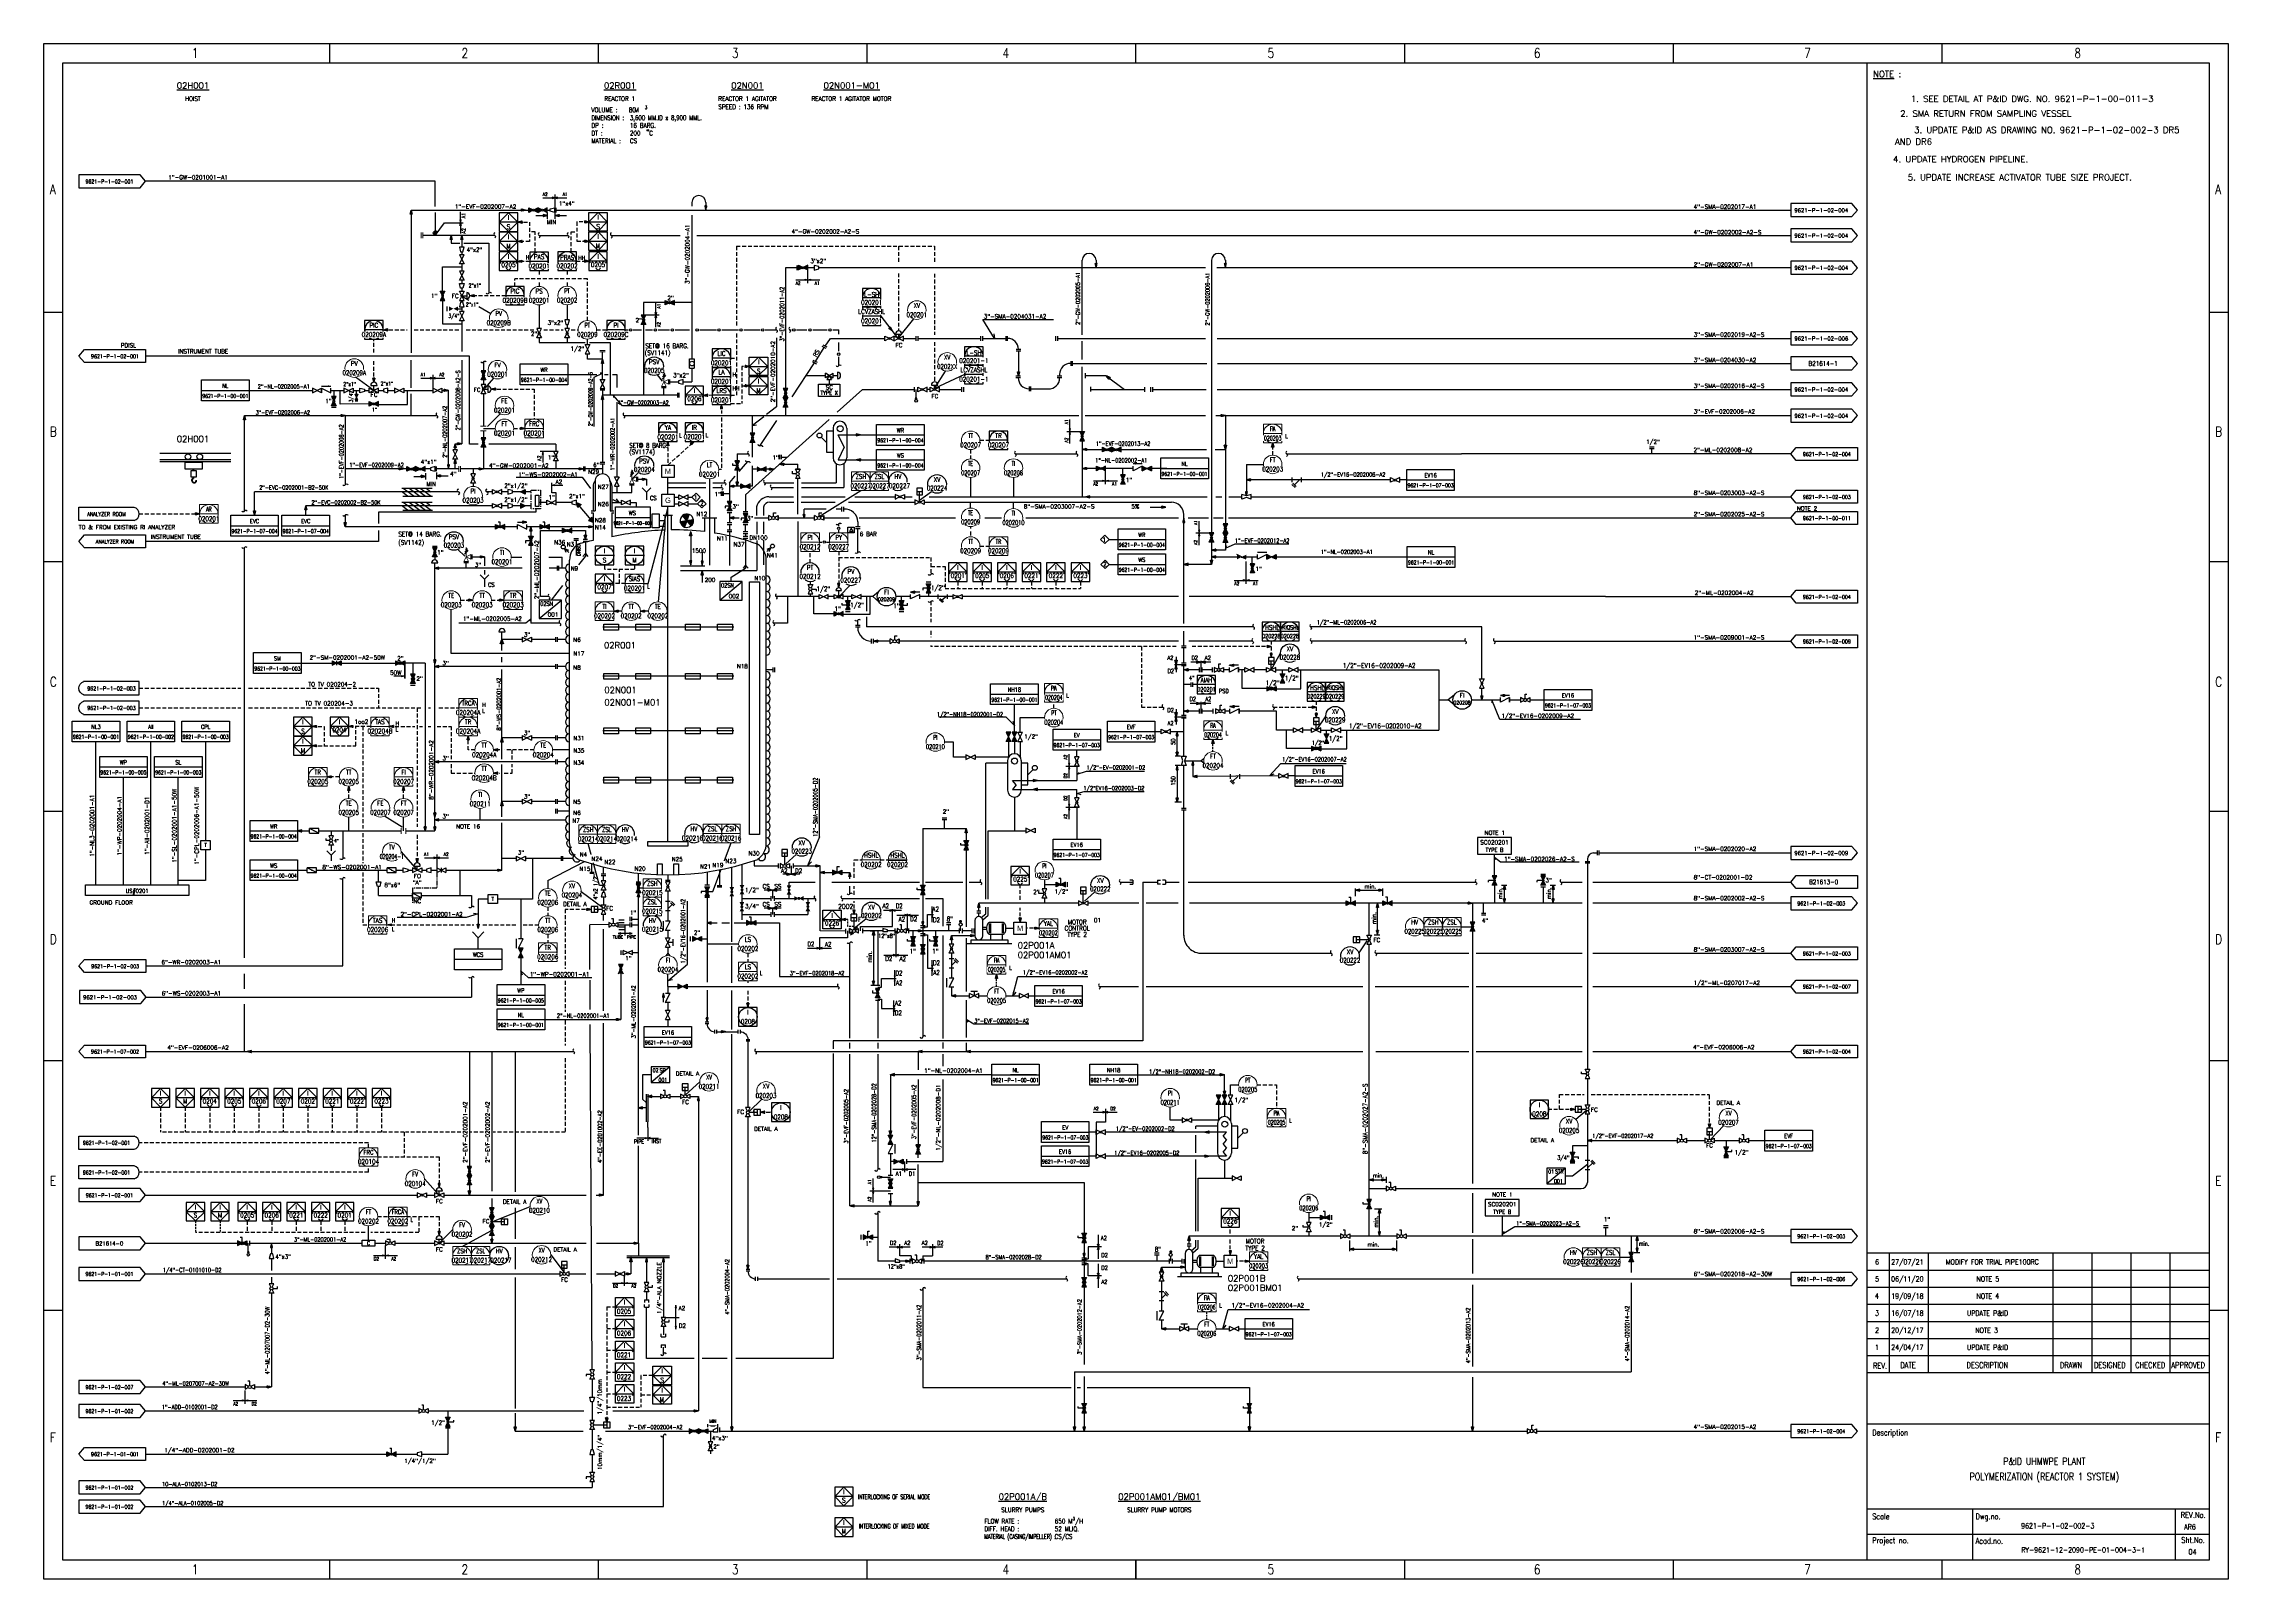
# Paper-space layout 'Layout1' of a CAD drawing. Header units: inches. Extents: x 0 to 1412, y 0 to 993.
# The model-space entities are those that its viewports show. They can reach past a viewport. Long polylines and large blocks are cut down to what shows.
import ezdxf
from ezdxf.enums import TextEntityAlignment as Align

# ---------------------------------------------------------------- set-up
doc = ezdxf.new("R2010")
doc.units = ezdxf.units.IN
doc.header["$LTSCALE"] = 10
doc.header["$MEASUREMENT"] = 0
for name, pattern in [('CENTER2', [6.4, 4, -0.8, 0.8, -0.8]), ('HIDDEN', [0.375, 0.25, -0.125]), ('HIDDEN2', [0.1875, 0.125, -0.0625])]:
    doc.linetypes.add(name, pattern=pattern)
for name, color, linetype in [('-B', 2, 'Continuous'), ('1', 1, 'Continuous'), ('6394 VALVE FITTING', 4, 'Continuous'), ('BLOCK', 7, 'Continuous'), ('EQUIP', 6, 'Continuous'), ('FITTING', 3, 'Continuous'), ('FRAME', 4, 'Continuous'), ('HOLDS', 7, 'Continuous'), ('INST', 4, 'Continuous'), ('MINE-LINE', 6, 'Continuous'), ('Misc', 7, 'Continuous'), ('MODIFIED', 2, 'Continuous'), ('SYM', 7, 'Continuous'), ('SYMBOL', 253, 'Continuous'), ('TEXT', 253, 'Continuous'), ('TXT-0', 7, 'Continuous'), ('TXT-L-NO.', 7, 'Continuous'), ('WI', 255, 'Continuous')]:
    doc.layers.add(name, color=color, linetype=linetype)
doc.styles.add('PID', font='romans.shx', dxfattribs={"width": 0.85, "height": 0.1, "bigfont": 'bigfont.shx'})
doc.styles.add('ROMANS', font='romans.shx', dxfattribs={"width": 0.8})
doc.styles.add('S1', font='simplex', dxfattribs={"width": 0.8})
doc.styles.get("Standard").update_dxf_attribs({"font": 'txt.shx', "height": 2})
doc.styles.add('Style-INTL_ISO', font='INTL_ISO.shx')
doc.styles.add('style1', font='SIMPLEX.shx', dxfattribs={"width": 0.8})
doc.dimstyles.get("Standard").update_dxf_attribs({"dimtxt": 0.18, "dimasz": 0.18, "dimexe": 0.18, "dimexo": 0.0625, "dimgap": 0.09, "dimtad": 0, "dimtih": 1, "dimtoh": 1, "dimdec": 4, "dimzin": 0, "dimdsep": 46, "dimtxsty": 'Standard', "dimcen": 0.09, "dimadec": 0, "dimazin": 0, "dimtfac": 1, "dimtdec": 4, "dimtofl": 0, "dimtmove": 0, "dimatfit": 3, "dimfxl": 1, "dimtolj": 1, "dimtzin": 0, "dimarcsym": 0})

# ---------------------------------------------------------------- blocks, each defined once
blk = doc.blocks.new('SON')
at = {"linetype": 'ByBlock'}
h = blk.add_hatch(dxfattribs=at)
h.set_pattern_fill('ANSI37', color=0, scale=80, style=0)
h.paths.add_polyline_path([(64, 264), (-64, 264), (0, 0)])
at = {"color": 0, "linetype": 'ByBlock'}
blk.add_lwpolyline([(64, 264), (-64, 264), (0, 0)], close=True, dxfattribs=at)
blk = doc.blocks.new('*X41')
at = {"color": 0}
for p, q in [((358391, 109124), (358397, 109129)), ((358391, 109125), (358395, 109129)), ((358391, 109127), (358393, 109129)), ((358392, 109119), (358403, 109131)), ((358392, 109121), (358401, 109130)), ((358392, 109122), (358399, 109130)), ((358393, 109115), (358410, 109132)), ((358393, 109117), (358408, 109131)), ((358393, 109118), (358406, 109131)), ((358394, 109111), (358416, 109133)), ((358394, 109112), (358414, 109133)), ((358394, 109114), (358412, 109132)), ((358395, 109107), (358423, 109134)), ((358395, 109108), (358421, 109134)), ((358395, 109109), (358418, 109133)), ((358396, 109102), (358429, 109135)), ((358396, 109104), (358427, 109135)), ((358396, 109105), (358425, 109134)), ((358397, 109098), (358436, 109136)), ((358397, 109100), (358434, 109136)), ((358397, 109101), (358431, 109136)), ((358398, 109095), (358440, 109137)), ((358398, 109097), (358438, 109137)), ((358399, 109091), (358447, 109138)), ((358399, 109093), (358444, 109138)), ((358399, 109094), (358442, 109138)), ((358400, 109089), (358451, 109139)), ((358400, 109090), (358449, 109139)), ((358401, 109086), (358455, 109140)), ((358401, 109087), (358453, 109140)), ((358402, 109083), (358460, 109141)), ((358402, 109085), (358457, 109140)), ((358403, 109079), (358466, 109142)), ((358403, 109081), (358464, 109142)), ((358403, 109082), (358462, 109141)), ((358404, 109077), (358470, 109143)), ((358404, 109078), (358468, 109142)), ((358405, 109074), (358475, 109144)), ((358405, 109075), (358473, 109143)), ((358406, 109072), (358479, 109144)), ((358406, 109073), (358477, 109144)), ((358407, 109069), (358483, 109145)), ((358407, 109070), (358481, 109145)), ((358408, 109066), (358488, 109146)), ((358408, 109068), (358486, 109146)), ((358409, 109064), (358492, 109147)), ((358409, 109065), (358490, 109146)), ((358410, 109061), (358496, 109148)), ((358410, 109063), (358494, 109147)), ((358411, 109059), (358501, 109148)), ((358411, 109060), (358499, 109148)), ((358412, 109056), (358505, 109149)), ((358412, 109058), (358503, 109149)), ((358413, 109054), (358509, 109150)), ((358413, 109055), (358507, 109150)), ((358414, 109053), (358512, 109150)), ((358415, 109050), (358516, 109151)), ((358415, 109052), (358514, 109151)), ((358416, 109048), (358520, 109152)), ((358416, 109049), (358518, 109151)), ((358417, 109046), (358524, 109153)), ((358417, 109047), (358522, 109152)), ((358418, 109044), (358527, 109153)), ((358419, 109042), (358531, 109154)), ((358419, 109043), (358529, 109153)), ((358420, 109040), (358535, 109155)), ((358420, 109041), (358533, 109154)), ((358421, 109039), (358537, 109155)), ((358422, 109036), (358542, 109156)), ((358422, 109037), (358540, 109155)), ((358423, 109034), (358546, 109157)), ((358423, 109035), (358544, 109156)), ((358424, 109033), (358548, 109157)), ((358425, 109030), (358553, 109158)), ((358425, 109032), (358550, 109157)), ((358426, 109028), (358557, 109159)), ((358426, 109029), (358555, 109158)), ((358427, 109027), (358559, 109159)), ((358428, 109025), (358563, 109160)), ((358428, 109026), (358561, 109159)), ((358429, 109024), (358566, 109160)), ((358430, 109021), (358570, 109161)), ((358430, 109023), (358568, 109161)), ((358431, 109020), (358572, 109161)), ((358432, 109018), (358576, 109162)), ((358432, 109019), (358574, 109162)), ((358433, 109017), (358579, 109163)), ((358434, 109015), (358583, 109163)), ((358434, 109016), (358581, 109163)), ((358435, 109014), (358585, 109164)), ((358436, 109012), (358589, 109165)), ((358436, 109013), (358587, 109164)), ((358437, 109010), (358592, 109165)), ((358438, 109008), (358596, 109166)), ((358438, 109009), (358594, 109165)), ((358439, 109007), (358598, 109166)), ((358440, 109006), (358600, 109167)), ((358441, 109004), (358605, 109167)), ((358441, 109005), (358602, 109167)), ((358442, 109003), (358607, 109168)), ((358443, 109001), (358611, 109169)), ((358443, 109002), (358609, 109168)), ((358444, 109000), (358613, 109169)), ((358445, 108999), (358615, 109169)), ((358446, 108997), (358620, 109170)), ((358446, 108998), (358618, 109170)), ((358447, 108996), (358622, 109170)), ((358448, 108995), (358624, 109171)), ((358449, 108993), (358628, 109172)), ((358449, 108994), (358626, 109171)), ((358450, 108992), (358630, 109172)), ((358451, 108991), (358633, 109172)), ((358452, 108989), (358637, 109173)), ((358452, 108990), (358635, 109173)), ((358453, 108988), (358639, 109174)), ((358454, 108987), (358641, 109174)), ((358455, 108986), (358643, 109174)), ((358456, 108984), (358648, 109175)), ((358456, 108985), (358646, 109175)), ((358457, 108983), (358650, 109176)), ((358458, 108982), (358652, 109176)), ((358459, 108981), (358654, 109176)), ((358460, 108979), (358659, 109177)), ((358460, 108980), (358656, 109177)), ((358461, 108978), (358661, 109178)), ((358462, 108977), (358663, 109178)), ((358463, 108976), (358665, 109178)), ((358464, 108974), (358669, 109179)), ((358464, 108975), (358667, 109179)), ((358465, 108973), (358672, 109180)), ((358466, 108972), (358674, 109180)), ((358467, 108971), (358676, 109180)), ((358468, 108970), (358678, 109181)), ((358469, 108968), (358682, 109182)), ((358469, 108969), (358680, 109181)), ((358470, 108968), (358685, 109182)), ((358471, 108967), (358687, 109182)), ((358472, 108966), (358689, 109183)), ((358473, 108965), (358691, 109183)), ((358474, 108963), (358695, 109184)), ((358474, 108964), (358693, 109184)), ((358475, 108962), (358698, 109184)), ((358476, 108961), (358700, 109185)), ((358477, 108960), (358702, 109185)), ((358478, 108959), (358704, 109186)), ((358479, 108958), (358706, 109186)), ((358480, 108958), (358708, 109186)), ((358481, 108956), (358709, 109183)), ((358482, 108955), (358708, 109180)), ((358483, 108954), (358707, 109178)), ((358484, 108953), (358706, 109175)), ((358485, 108952), (358705, 109172)), ((358486, 108951), (358704, 109169)), ((358487, 108951), (358703, 109167)), ((358488, 108950), (358702, 109164)), ((358489, 108949), (358701, 109161)), ((358490, 108948), (358700, 109158)), ((358490, 108947), (358699, 109156)), ((358491, 108946), (358698, 109153)), ((358492, 108946), (358697, 109150)), ((358493, 108945), (358696, 109147)), ((358494, 108944), (358695, 109145)), ((358495, 108943), (358694, 109142)), ((358496, 108942), (358693, 109139)), ((358497, 108941), (358692, 109136)), ((358498, 108941), (358691, 109134)), ((358499, 108940), (358690, 109131)), ((358500, 108939), (358689, 109128)), ((358501, 108938), (358688, 109125)), ((358502, 108937), (358687, 109123)), ((358503, 108937), (358686, 109120)), ((358504, 108936), (358685, 109117)), ((358505, 108935), (358684, 109114)), ((358506, 108934), (358683, 109112)), ((358507, 108933), (358682, 109109)), ((358508, 108933), (358681, 109106)), ((358509, 108932), (358680, 109103)), ((358510, 108931), (358679, 109101)), ((358511, 108930), (358678, 109098)), ((358512, 108929), (358677, 109095)), ((358513, 108929), (358676, 109093)), ((358514, 108928), (358675, 109090)), ((358515, 108927), (358674, 109087)), ((358516, 108926), (358674, 109084)), ((358517, 108926), (358673, 109082)), ((358518, 108925), (358672, 109079)), ((358519, 108924), (358671, 109076)), ((358520, 108923), (358670, 109073)), ((358521, 108923), (358669, 109071)), ((358522, 108922), (358668, 109068)), ((358523, 108921), (358667, 109065)), ((358524, 108920), (358666, 109062)), ((358525, 108920), (358665, 109060)), ((358526, 108919), (358664, 109057)), ((358527, 108918), (358663, 109054)), ((358528, 108918), (358662, 109051)), ((358529, 108917), (358661, 109049)), ((358530, 108916), (358660, 109046)), ((358531, 108915), (358659, 109043)), ((358532, 108915), (358658, 109040)), ((358533, 108914), (358657, 109038)), ((358534, 108913), (358656, 109035)), ((358535, 108913), (358655, 109032)), ((358537, 108912), (358654, 109029)), ((358538, 108911), (358653, 109027)), ((358539, 108911), (358652, 109024)), ((358540, 108910), (358651, 109021)), ((358541, 108909), (358650, 109018)), ((358542, 108909), (358649, 109016)), ((358543, 108908), (358648, 109013)), ((358544, 108907), (358647, 109010)), ((358545, 108907), (358646, 109007)), ((358546, 108906), (358645, 109005)), ((358548, 108905), (358644, 109002)), ((358549, 108905), (358643, 108999)), ((358550, 108904), (358642, 108996)), ((358551, 108903), (358641, 108994)), ((358552, 108903), (358640, 108991)), ((358553, 108902), (358639, 108988)), ((358554, 108901), (358638, 108985)), ((358556, 108901), (358637, 108983)), ((358557, 108900), (358636, 108980)), ((358558, 108900), (358635, 108977)), ((358559, 108899), (358634, 108974)), ((358560, 108898), (358633, 108972)), ((358561, 108898), (358632, 108969)), ((358562, 108897), (358631, 108966)), ((358564, 108897), (358630, 108963)), ((358565, 108896), (358629, 108961)), ((358566, 108895), (358628, 108958)), ((358567, 108895), (358627, 108955)), ((358568, 108894), (358626, 108952)), ((358570, 108894), (358625, 108950)), ((358571, 108893), (358624, 108947)), ((358572, 108893), (358623, 108944)), ((358573, 108892), (358623, 108941)), ((358574, 108891), (358622, 108939)), ((358576, 108891), (358621, 108936)), ((358577, 108890), (358620, 108933)), ((358578, 108890), (358619, 108930)), ((358579, 108889), (358618, 108928)), ((358581, 108889), (358617, 108925)), ((358582, 108888), (358616, 108922)), ((358583, 108888), (358615, 108919)), ((358584, 108887), (358614, 108917)), ((358585, 108887), (358613, 108914)), ((358587, 108886), (358612, 108911)), ((358588, 108886), (358611, 108908)), ((358589, 108885), (358610, 108906)), ((358590, 108885), (358609, 108903)), ((358592, 108884), (358608, 108900)), ((358593, 108884), (358607, 108897)), ((358594, 108883), (358606, 108895)), ((358596, 108883), (358605, 108892)), ((358597, 108882), (358604, 108889)), ((358598, 108882), (358603, 108886)), ((358599, 108881), (358602, 108884))]:
    blk.add_line(p, q, dxfattribs=at)
blk = doc.blocks.new('*X39')
at = {"color": 0}
for p, q in [((358507, 109439), (358511, 109444)), ((358508, 109438), (358518, 109449)), ((358509, 109436), (358530, 109457)), ((358509, 109437), (358525, 109453)), ((358510, 109435), (358535, 109460)), ((358511, 109434), (358540, 109463)), ((358512, 109432), (358549, 109468)), ((358512, 109433), (358544, 109466)), ((358513, 109431), (358553, 109471)), ((358514, 109430), (358557, 109473)), ((358515, 109429), (358560, 109475)), ((358516, 109427), (358567, 109478)), ((358516, 109428), (358564, 109477)), ((358517, 109426), (358571, 109480)), ((358518, 109426), (358574, 109482)), ((358519, 109425), (358577, 109483)), ((358520, 109423), (358584, 109486)), ((358520, 109424), (358581, 109485)), ((358521, 109422), (358587, 109487)), ((358522, 109421), (358590, 109488)), ((358523, 109420), (358593, 109489)), ((358524, 109418), (358598, 109492)), ((358524, 109419), (358595, 109491)), ((358525, 109417), (358601, 109493)), ((358526, 109416), (358604, 109494)), ((358527, 109414), (358609, 109495)), ((358527, 109415), (358606, 109494)), ((358528, 109413), (358612, 109496)), ((358529, 109412), (358614, 109497)), ((358530, 109411), (358617, 109498)), ((358531, 109409), (358622, 109499)), ((358531, 109410), (358619, 109498)), ((358532, 109408), (358624, 109500)), ((358533, 109407), (358627, 109501)), ((358534, 109406), (358629, 109501)), ((358535, 109404), (358634, 109502)), ((358535, 109405), (358631, 109502)), ((358536, 109403), (358636, 109503)), ((358537, 109402), (358638, 109503)), ((358538, 109400), (358643, 109504)), ((358538, 109401), (358641, 109504)), ((358539, 109399), (358645, 109505)), ((358540, 109398), (358647, 109505)), ((358541, 109397), (358650, 109506)), ((358542, 109395), (358654, 109507)), ((358542, 109396), (358652, 109506)), ((358543, 109394), (358656, 109507)), ((358544, 109393), (358658, 109507)), ((358545, 109392), (358660, 109508)), ((358546, 109390), (358664, 109508)), ((358546, 109391), (358662, 109508)), ((358547, 109389), (358666, 109508)), ((358548, 109388), (358668, 109509)), ((358549, 109387), (358670, 109509)), ((358550, 109385), (358674, 109509)), ((358550, 109386), (358672, 109509)), ((358551, 109384), (358676, 109510)), ((358552, 109383), (358678, 109510)), ((358553, 109381), (358682, 109510)), ((358553, 109382), (358680, 109510)), ((358554, 109380), (358684, 109510)), ((358555, 109379), (358686, 109511)), ((358556, 109378), (358688, 109511)), ((358557, 109376), (358692, 109511)), ((358557, 109377), (358690, 109511)), ((358558, 109376), (358694, 109511)), ((358559, 109375), (358696, 109511)), ((358560, 109374), (358697, 109511)), ((358561, 109372), (358701, 109511)), ((358561, 109373), (358699, 109511)), ((358562, 109371), (358703, 109511)), ((358563, 109370), (358705, 109511)), ((358564, 109368), (358708, 109511)), ((358564, 109369), (358706, 109511)), ((358565, 109367), (358710, 109511)), ((358566, 109366), (358712, 109511)), ((358567, 109365), (358714, 109511)), ((358568, 109363), (358717, 109511)), ((358568, 109364), (358715, 109511)), ((358569, 109362), (358719, 109511)), ((358570, 109361), (358720, 109511)), ((358571, 109360), (358722, 109511)), ((358572, 109358), (358726, 109511)), ((358572, 109359), (358724, 109511)), ((358573, 109357), (358727, 109511)), ((358574, 109356), (358729, 109511)), ((358575, 109355), (358731, 109511)), ((358576, 109353), (358734, 109511)), ((358576, 109354), (358732, 109511)), ((358577, 109352), (358736, 109510)), ((358578, 109351), (358737, 109510)), ((358579, 109349), (358740, 109510)), ((358579, 109350), (358739, 109510)), ((358580, 109348), (358742, 109510)), ((358581, 109347), (358744, 109510)), ((358582, 109346), (358745, 109510)), ((358583, 109344), (358748, 109509)), ((358583, 109345), (358747, 109509)), ((358584, 109343), (358750, 109509)), ((358585, 109342), (358752, 109509)), ((358586, 109341), (358753, 109509)), ((358587, 109339), (358756, 109508)), ((358587, 109340), (358755, 109508)), ((358588, 109338), (358758, 109508)), ((358589, 109337), (358759, 109508)), ((358590, 109335), (358762, 109507)), ((358590, 109336), (358761, 109507)), ((358591, 109334), (358764, 109507)), ((358592, 109333), (358765, 109507)), ((358593, 109332), (358767, 109506)), ((358594, 109330), (358770, 109506)), ((358594, 109331), (358768, 109506)), ((358595, 109329), (358771, 109506)), ((358596, 109328), (358773, 109505)), ((358597, 109327), (358774, 109505)), ((358598, 109327), (358776, 109505)), ((358598, 109326), (358777, 109504)), ((358599, 109325), (358779, 109504)), ((358600, 109324), (358780, 109504)), ((358601, 109323), (358782, 109503)), ((358602, 109321), (358784, 109503)), ((358602, 109322), (358783, 109503)), ((358603, 109320), (358786, 109502)), ((358604, 109319), (358787, 109502)), ((358605, 109318), (358789, 109502)), ((358605, 109317), (358790, 109501)), ((358606, 109316), (358792, 109501)), ((358607, 109315), (358793, 109501)), ((358608, 109314), (358794, 109500)), ((358609, 109312), (358797, 109500)), ((358609, 109313), (358796, 109500)), ((358610, 109311), (358798, 109499)), ((358611, 109310), (358800, 109499)), ((358612, 109309), (358801, 109498)), ((358613, 109307), (358804, 109498)), ((358613, 109308), (358803, 109498)), ((358614, 109306), (358805, 109497)), ((358615, 109305), (358807, 109497)), ((358616, 109303), (358809, 109496)), ((358616, 109304), (358808, 109496)), ((358617, 109302), (358811, 109495)), ((358618, 109301), (358812, 109495)), ((358619, 109300), (358813, 109495)), ((358620, 109298), (358816, 109494)), ((358620, 109299), (358815, 109494)), ((358621, 109297), (358817, 109493)), ((358622, 109296), (358819, 109493)), ((358623, 109295), (358820, 109492)), ((358624, 109294), (358821, 109492)), ((358624, 109293), (358822, 109491)), ((358625, 109292), (358824, 109491)), ((358626, 109291), (358825, 109490)), ((358627, 109290), (358826, 109490)), ((358628, 109289), (358827, 109489)), ((358628, 109288), (358826, 109486)), ((358629, 109287), (358825, 109483)), ((358630, 109286), (358824, 109481)), ((358631, 109285), (358823, 109478)), ((358631, 109284), (358822, 109475)), ((358632, 109283), (358821, 109472)), ((358633, 109282), (358820, 109469)), ((358634, 109281), (358818, 109466)), ((358635, 109280), (358817, 109463)), ((358635, 109279), (358816, 109460)), ((358636, 109278), (358815, 109457)), ((358637, 109278), (358814, 109455)), ((358638, 109277), (358813, 109452)), ((358639, 109276), (358812, 109449)), ((358639, 109275), (358811, 109446)), ((358640, 109274), (358810, 109443)), ((358641, 109273), (358808, 109440)), ((358642, 109272), (358807, 109437)), ((358642, 109271), (358806, 109434)), ((358643, 109270), (358805, 109431)), ((358644, 109269), (358804, 109429)), ((358645, 109268), (358803, 109426)), ((358646, 109267), (358802, 109423)), ((358646, 109266), (358801, 109420)), ((358647, 109265), (358799, 109417)), ((358648, 109264), (358798, 109414)), ((358649, 109263), (358797, 109411)), ((358650, 109262), (358796, 109408)), ((358650, 109261), (358795, 109405)), ((358651, 109260), (358794, 109403)), ((358652, 109259), (358793, 109400)), ((358653, 109258), (358792, 109397)), ((358653, 109257), (358790, 109394)), ((358654, 109256), (358789, 109391)), ((358655, 109255), (358788, 109388)), ((358656, 109254), (358787, 109385)), ((358657, 109253), (358786, 109382)), ((358657, 109252), (358785, 109379)), ((358658, 109251), (358784, 109377)), ((358659, 109250), (358783, 109374)), ((358660, 109249), (358781, 109371)), ((358661, 109248), (358780, 109368)), ((358661, 109247), (358779, 109365)), ((358662, 109246), (358778, 109362)), ((358663, 109245), (358777, 109359)), ((358664, 109244), (358776, 109356)), ((358665, 109243), (358775, 109353)), ((358665, 109242), (358774, 109351)), ((358666, 109241), (358773, 109348)), ((358667, 109240), (358771, 109345)), ((358668, 109239), (358770, 109342)), ((358668, 109238), (358769, 109339)), ((358669, 109237), (358768, 109336)), ((358670, 109236), (358767, 109333)), ((358671, 109235), (358766, 109330)), ((358672, 109234), (358765, 109327)), ((358672, 109233), (358764, 109325)), ((358673, 109232), (358762, 109322)), ((358674, 109231), (358761, 109319)), ((358675, 109230), (358760, 109316)), ((358676, 109229), (358759, 109313)), ((358676, 109229), (358758, 109310)), ((358677, 109228), (358757, 109307)), ((358678, 109227), (358756, 109304)), ((358679, 109226), (358755, 109301)), ((358679, 109225), (358753, 109299)), ((358680, 109224), (358752, 109296)), ((358681, 109223), (358751, 109293)), ((358682, 109222), (358750, 109290)), ((358683, 109221), (358749, 109287)), ((358683, 109220), (358748, 109284)), ((358684, 109219), (358747, 109281)), ((358685, 109218), (358746, 109278)), ((358686, 109217), (358745, 109275)), ((358687, 109216), (358743, 109273)), ((358687, 109215), (358742, 109270)), ((358688, 109214), (358741, 109267)), ((358689, 109213), (358740, 109264)), ((358690, 109212), (358739, 109261)), ((358691, 109211), (358738, 109258)), ((358691, 109210), (358737, 109255)), ((358692, 109209), (358736, 109252)), ((358693, 109208), (358734, 109249)), ((358694, 109207), (358733, 109247)), ((358694, 109206), (358732, 109244)), ((358695, 109205), (358731, 109241)), ((358696, 109204), (358730, 109238)), ((358697, 109203), (358729, 109235)), ((358698, 109202), (358728, 109232)), ((358698, 109201), (358727, 109229)), ((358699, 109200), (358725, 109226)), ((358700, 109199), (358724, 109223)), ((358701, 109198), (358723, 109221)), ((358702, 109197), (358722, 109218)), ((358702, 109196), (358721, 109215)), ((358703, 109195), (358720, 109212)), ((358704, 109194), (358719, 109209)), ((358705, 109193), (358718, 109206)), ((358705, 109192), (358716, 109203)), ((358706, 109191), (358715, 109200)), ((358707, 109190), (358714, 109197)), ((358708, 109189), (358713, 109195)), ((358709, 109188), (358712, 109192)), ((358709, 109187), (358711, 109189))]:
    blk.add_line(p, q, dxfattribs=at)
blk = doc.blocks.new('*X40')
at = {"color": 0}
for p, q in [((358711, 109185), (358713, 109187)), ((358712, 109184), (358715, 109187)), ((358713, 109182), (358719, 109188)), ((358713, 109183), (358717, 109188)), ((358714, 109181), (358721, 109188)), ((358715, 109180), (358723, 109189)), ((358716, 109178), (358727, 109189)), ((358716, 109179), (358725, 109189)), ((358717, 109178), (358729, 109189)), ((358718, 109177), (358731, 109190)), ((358719, 109176), (358733, 109190)), ((358720, 109174), (358738, 109191)), ((358720, 109175), (358735, 109190)), ((358721, 109173), (358740, 109191)), ((358722, 109172), (358742, 109191)), ((358723, 109171), (358744, 109192)), ((358724, 109169), (358748, 109192)), ((358724, 109170), (358746, 109192)), ((358725, 109168), (358750, 109193)), ((358726, 109167), (358752, 109193)), ((358727, 109165), (358756, 109194)), ((358727, 109166), (358754, 109193)), ((358728, 109164), (358758, 109194)), ((358729, 109163), (358760, 109194)), ((358730, 109162), (358763, 109194)), ((358731, 109160), (358767, 109195)), ((358731, 109161), (358765, 109195)), ((358732, 109159), (358769, 109195)), ((358733, 109158), (358771, 109196)), ((358734, 109157), (358773, 109196)), ((358735, 109155), (358777, 109197)), ((358735, 109156), (358775, 109196)), ((358736, 109154), (358779, 109197)), ((358737, 109153), (358781, 109197)), ((358738, 109151), (358785, 109198)), ((358738, 109152), (358783, 109198)), ((358739, 109150), (358787, 109198)), ((358740, 109149), (358790, 109199)), ((358741, 109148), (358792, 109199)), ((358742, 109146), (358796, 109199)), ((358742, 109147), (358794, 109199)), ((358743, 109145), (358798, 109200)), ((358744, 109144), (358800, 109200)), ((358745, 109142), (358804, 109201)), ((358745, 109143), (358802, 109200)), ((358746, 109141), (358806, 109201)), ((358747, 109140), (358808, 109201)), ((358748, 109139), (358810, 109202)), ((358749, 109137), (358815, 109202)), ((358749, 109138), (358812, 109202)), ((358750, 109136), (358817, 109203)), ((358751, 109135), (358819, 109203)), ((358752, 109134), (358821, 109203)), ((358753, 109132), (358825, 109204)), ((358753, 109133), (358823, 109204)), ((358754, 109131), (358827, 109204)), ((358755, 109130), (358829, 109204)), ((358756, 109128), (358833, 109205)), ((358756, 109129), (358831, 109205)), ((358757, 109127), (358835, 109205)), ((358758, 109126), (358837, 109206)), ((358759, 109125), (358839, 109206)), ((358760, 109123), (358844, 109207)), ((358760, 109124), (358842, 109206)), ((358761, 109122), (358846, 109207)), ((358762, 109121), (358848, 109207)), ((358763, 109120), (358850, 109208)), ((358764, 109118), (358854, 109208)), ((358764, 109119), (358852, 109208)), ((358765, 109117), (358856, 109209)), ((358766, 109117), (358858, 109209)), ((358767, 109115), (358862, 109209)), ((358767, 109116), (358860, 109209)), ((358768, 109114), (358864, 109210)), ((358769, 109113), (358867, 109210)), ((358770, 109112), (358869, 109210)), ((358771, 109110), (358873, 109211)), ((358771, 109111), (358871, 109211)), ((358772, 109109), (358875, 109211)), ((358773, 109108), (358877, 109212)), ((358774, 109106), (358881, 109212)), ((358774, 109107), (358879, 109212)), ((358775, 109105), (358883, 109213)), ((358776, 109104), (358885, 109213)), ((358777, 109103), (358887, 109213)), ((358778, 109101), (358892, 109214)), ((358778, 109102), (358889, 109214)), ((358779, 109100), (358894, 109214)), ((358780, 109099), (358896, 109214)), ((358781, 109098), (358898, 109215)), ((358782, 109096), (358902, 109215)), ((358782, 109097), (358900, 109215)), ((358783, 109095), (358904, 109216)), ((358784, 109094), (358906, 109216)), ((358785, 109092), (358910, 109217)), ((358785, 109093), (358908, 109216)), ((358786, 109091), (358912, 109217)), ((358787, 109090), (358914, 109217)), ((358788, 109089), (358916, 109218)), ((358789, 109087), (358921, 109218)), ((358789, 109088), (358919, 109218)), ((358790, 109086), (358923, 109219)), ((358791, 109085), (358925, 109219)), ((358792, 109084), (358927, 109219)), ((358793, 109082), (358931, 109220)), ((358793, 109083), (358929, 109219)), ((358794, 109081), (358933, 109220)), ((358795, 109080), (358935, 109220)), ((358796, 109078), (358939, 109221)), ((358796, 109079), (358937, 109221)), ((358797, 109077), (358941, 109221)), ((358798, 109076), (358944, 109222)), ((358799, 109075), (358946, 109222)), ((358800, 109073), (358950, 109223)), ((358800, 109074), (358948, 109222)), ((358801, 109072), (358952, 109223)), ((358802, 109071), (358954, 109223)), ((358803, 109069), (358958, 109224)), ((358803, 109070), (358956, 109224)), ((358804, 109068), (358960, 109224)), ((358805, 109067), (358962, 109224)), ((358806, 109066), (358964, 109225)), ((358807, 109064), (358968, 109225)), ((358807, 109065), (358966, 109225)), ((358808, 109063), (358971, 109226)), ((358809, 109062), (358973, 109226)), ((358810, 109061), (358975, 109226)), ((358811, 109059), (358979, 109227)), ((358811, 109060), (358977, 109227)), ((358812, 109058), (358981, 109227)), ((358813, 109057), (358983, 109228)), ((358814, 109056), (358987, 109228)), ((358814, 109056), (358985, 109228)), ((358815, 109055), (358989, 109229)), ((358816, 109054), (358991, 109229)), ((358817, 109053), (358993, 109229)), ((358818, 109051), (358998, 109230)), ((358818, 109052), (358996, 109229)), ((358819, 109050), (359000, 109230)), ((358820, 109049), (359002, 109230)), ((358821, 109048), (359004, 109231)), ((358822, 109046), (359008, 109231)), ((358822, 109047), (359006, 109231)), ((358823, 109045), (359010, 109232)), ((358824, 109044), (359012, 109232)), ((358825, 109042), (359016, 109233)), ((358825, 109043), (359014, 109232)), ((358826, 109041), (359018, 109233)), ((358827, 109040), (359020, 109233)), ((358828, 109039), (359023, 109234)), ((358829, 109038), (359025, 109234)), ((358829, 109037), (359027, 109234)), ((358830, 109036), (359029, 109234)), ((358831, 109035), (359031, 109235)), ((358832, 109034), (359031, 109234)), ((358832, 109033), (359032, 109232)), ((358833, 109032), (359032, 109230)), ((358834, 109031), (359032, 109229)), ((358835, 109030), (359032, 109227)), ((358836, 109029), (359032, 109226)), ((358836, 109028), (359033, 109224)), ((358837, 109027), (359033, 109223)), ((358838, 109026), (359033, 109221)), ((358839, 109025), (359033, 109219)), ((358840, 109024), (359033, 109218)), ((358840, 109023), (359033, 109216)), ((358841, 109022), (359034, 109215)), ((358842, 109021), (359034, 109213)), ((358843, 109020), (359034, 109211)), ((358843, 109019), (359034, 109210)), ((358844, 109018), (359034, 109208)), ((358845, 109017), (359034, 109206)), ((358846, 109016), (359034, 109205)), ((358847, 109015), (359034, 109203)), ((358847, 109014), (359035, 109201)), ((358848, 109013), (359035, 109200)), ((358849, 109012), (359035, 109198)), ((358850, 109011), (359035, 109196)), ((358851, 109010), (359035, 109194)), ((358851, 109009), (359035, 109193)), ((358852, 109008), (359035, 109191)), ((358853, 109007), (359035, 109189)), ((358854, 109006), (359035, 109187)), ((358854, 109005), (359035, 109186)), ((358855, 109004), (359035, 109184)), ((358856, 109003), (359035, 109182)), ((358857, 109002), (359035, 109180)), ((358858, 109001), (359035, 109179)), ((358858, 109000), (359035, 109177)), ((358859, 108999), (359035, 109175)), ((358860, 108998), (359035, 109173)), ((358861, 108997), (359034, 109171)), ((358861, 108996), (359034, 109169)), ((358862, 108995), (359034, 109167)), ((358863, 108995), (359034, 109166)), ((358864, 108994), (359034, 109164)), ((358865, 108993), (359034, 109162)), ((358865, 108992), (359034, 109160)), ((358866, 108991), (359034, 109158)), ((358867, 108990), (359033, 109156)), ((358868, 108989), (359033, 109154)), ((358869, 108988), (359033, 109152)), ((358869, 108987), (359033, 109150)), ((358870, 108986), (359033, 109148)), ((358871, 108985), (359032, 109146)), ((358872, 108984), (359032, 109144)), ((358872, 108983), (359032, 109142)), ((358873, 108982), (359031, 109140)), ((358874, 108981), (359031, 109138)), ((358875, 108980), (359031, 109136)), ((358876, 108979), (359030, 109134)), ((358876, 108978), (359030, 109132)), ((358877, 108977), (359030, 109129)), ((358878, 108976), (359029, 109127)), ((358879, 108975), (359029, 109125)), ((358880, 108974), (359029, 109123)), ((358880, 108973), (359028, 109121)), ((358881, 108972), (359028, 109118)), ((358882, 108971), (359027, 109116)), ((358883, 108970), (359027, 109114)), ((358883, 108969), (359026, 109112)), ((358884, 108968), (359025, 109109)), ((358885, 108967), (359025, 109107)), ((358886, 108966), (359024, 109104)), ((358887, 108965), (359024, 109102)), ((358887, 108964), (359023, 109100)), ((358888, 108963), (359022, 109097)), ((358889, 108962), (359022, 109095)), ((358890, 108961), (359021, 109092)), ((358890, 108960), (359020, 109090)), ((358891, 108959), (359019, 109087)), ((358892, 108958), (359018, 109084)), ((358893, 108957), (359017, 109082)), ((358894, 108956), (359017, 109079)), ((358894, 108955), (359016, 109076)), ((358895, 108954), (359015, 109073)), ((358896, 108953), (359013, 109071)), ((358897, 108952), (359012, 109068)), ((358898, 108951), (359011, 109065)), ((358898, 108950), (359010, 109062)), ((358899, 108949), (359009, 109059)), ((358900, 108948), (359007, 109056)), ((358901, 108947), (359006, 109052)), ((358901, 108946), (359004, 109049)), ((358902, 108945), (359003, 109046)), ((358903, 108944), (359001, 109042)), ((358904, 108943), (358999, 109039)), ((358905, 108942), (358997, 109035)), ((358905, 108941), (358995, 109031)), ((358906, 108940), (358993, 109027)), ((358907, 108939), (358991, 109023)), ((358908, 108938), (358988, 109019)), ((358909, 108937), (358985, 109014)), ((358909, 108936), (358982, 109009)), ((358910, 108935), (358979, 109004)), ((358911, 108934), (358975, 108998)), ((358912, 108934), (358970, 108992)), ((358912, 108933), (358964, 108984)), ((358923, 108942), (358955, 108973))]:
    blk.add_line(p, q, dxfattribs=at)
blk = doc.blocks.new('OPD')
at = {"layer": 'Misc', "color": 0}
blk.add_lwpolyline([(0, -3.5), (33, -3.5), (36, 0), (33, 3.5), (0, 3.5)], close=True, dxfattribs=at)
at = {"layer": 'Misc', "color": 2, "style": 'ROMANS', "width": 0.8}
for tag, p in [('TAG_NO', (16.6, 1.8)), ('SERVICE1', (16.6, -5.6)), ('SERVICE2', (16.6, -9)), ('DWG_NO.', (16.5, -1.6))]:
    blk.add_attdef(tag, text='', height=2.5, dxfattribs=at).set_placement(p, align=Align.MIDDLE_CENTER)
blk = doc.blocks.new('checkvalve')
at = {"layer": 'FITTING', "color": 0}
blk.add_line((0, 2.9), (6, 2.9), dxfattribs=at)
blk.add_lwpolyline([(0, -1.5), (0, 1.5), (6, -1.5), (6, 1.5)], dxfattribs=at)
blk.add_lwpolyline([(4.2, 2.9, 0.9, 0, 0), (6, 2.9, 0, 0, 0)], format="xyseb", dxfattribs=at)
at = {"layer": 'FITTING', "color": 2, "style": 'ROMANS', "width": 0.85}
blk.add_attdef('SIZE', text='', height=2.5, dxfattribs=at).set_placement((3, 5.5), align=Align.MIDDLE)
blk = doc.blocks.new('AR30')
at = {"color": 0, "linetype": 'ByBlock', "lineweight": -2}
for p, q in [((0, 0), (-3.1, 0)), ((-2.7, 1.3), (0, 0))]:
    blk.add_line(p, q, dxfattribs=at)
blk = doc.blocks.new('RC')
at = {"color": 0}
blk.add_lwpolyline([(3, -0.75), (3, 0.75), (0, 1.5), (0, -1.5), (3, -0.75)], dxfattribs=at)
blk = doc.blocks.new('*U6')
at = {"layer": '6394 VALVE FITTING', "color": 0, "linetype": 'Continuous', "lineweight": 0}
for p, q in [((1.4, 4.9), (-1.4, 2.2)), ((1, 5.8), (-1, 3.8)), ((0.7, 6.7), (-0.7, 5.3)), ((0, 7.2), (0, 0)), ((3.6, 0), (3.6, 1.8)), ((0, -3.6), (1.8, -3.6))]:
    blk.add_line(p, q, dxfattribs=at)
for points in [[(0, 0), (1.8, -3.6), (-1.8, -3.6), (0, 0)], [(0, 0), (3.6, -1.8), (3.6, 1.8), (0, 0)]]:
    blk.add_lwpolyline(points, dxfattribs=at)
at = {"layer": 'EQUIP', "color": 7, "style": 'ROMANS', "width": 0.8}
blk.add_attdef('V-NAME', text='', height=3, dxfattribs=at).set_placement((0, 11.7), align=Align.MIDDLE_CENTER)
blk = doc.blocks.new('MOTOR01')
at = {"color": 6, "linetype": 'Continuous', "flags": 128}
blk.add_lwpolyline([(4, 0), (4, -4), (-4, -4), (-4, 4), (4, 4), (4, 0)], dxfattribs=at)
at = {"color": 6, "linetype": 'Continuous', "style": 'Style-INTL_ISO'}
blk.add_text('M', height=3.5, rotation=0, dxfattribs=at).set_placement((0, 0), align=Align.MIDDLE_CENTER)
blk = doc.blocks.new('TAG PSV')
at = {"color": 0}
blk.add_circle((0, 0), 6, dxfattribs=at)
at = {"layer": 'TEXT', "color": 0, "style": 'ROMANS', "width": 0.8, "flags": 8}
for tag, p in [('TAG', (0, 2.7)), ('NO', (0, -2.7))]:
    blk.add_attdef(tag, text='', height=3, dxfattribs=at).set_placement(p, align=Align.MIDDLE_CENTER)
blk.add_wipeout([(6.1, -0.7), (-6.1, -0.7), (-6.1, -4.8), (6.1, -4.8)]).dxf.layer = 'WI'
blk = doc.blocks.new('*U35')
at = {"layer": 'INST', "color": 0, "linetype": 'Continuous', "lineweight": 0}
blk.add_circle((0, 0), 6, dxfattribs=at)
at = {"style": 'ROMANS', "width": 0.8}
for tag, p in [('EQP', (0, 3)), ('NO', (0, -3))]:
    blk.add_attdef(tag, text='', height=3, dxfattribs=at).set_placement(p, align=Align.MIDDLE_CENTER)
blk.add_wipeout([(-6.2, -1.1), (6.2, -1.1), (6.2, -4.8), (-6.2, -4.8), (-6.2, -4.8), (-6.2, -4.8)]).dxf.layer = 'WI'
blk = doc.blocks.new('*U34')
at = {"layer": 'INST', "color": 0, "linetype": 'Continuous', "lineweight": 0}
blk.add_line((6, 0), (-6, 0), dxfattribs=at)
at = {"layer": 'INST', "color": 0, "linetype": 'Continuous', "lineweight": 0, "flags": 128}
blk.add_lwpolyline([(6, 6), (-6, 6), (-6, -6), (6, -6)], close=True, dxfattribs=at)
at = {"layer": 'INST', "color": 0, "linetype": 'Continuous', "lineweight": 0}
blk.add_circle((0, 0), 6, dxfattribs=at)
at = {"style": 'ROMANS', "width": 0.8}
for tag, p in [('EQP', (0, 3)), ('NO', (0, -3))]:
    blk.add_attdef(tag, text='', height=3, dxfattribs=at).set_placement(p, align=Align.MIDDLE_CENTER)
blk.add_wipeout([(-6.2, -1.1), (6.2, -1.1), (6.2, -4.8), (-6.2, -4.8), (-6.2, -4.8), (-6.2, -4.8)]).dxf.layer = 'WI'
blk = doc.blocks.new('GL V')
at = {"layer": 'MINE-LINE', "linetype": 'Continuous'}
h = blk.add_hatch(color=6, dxfattribs=at)
edge = h.paths.add_edge_path()
edge.add_arc((0, 0), 0.25, 0, 360)
at = {"layer": 'MINE-LINE', "color": 6, "linetype": 'Continuous'}
for p, q in [((-3, 1.6), (-0.5, 0.4)), ((-3, -1.4), (-3, 1.6)), ((3, 1.6), (0.5, 0.3)), ((3, -1.4), (3, 1.6)), ((-0.6, -0.2), (-3, -1.4)), ((0.6, -0.2), (3, -1.4))]:
    blk.add_line(p, q, dxfattribs=at)
for radius in [0.64, 0.25]:
    blk.add_circle((0, 0), radius, dxfattribs=at)
blk = doc.blocks.new('FUNNAL')
at = {"layer": '1', "color": 0, "linetype": 'Continuous'}
for q in [(-2.8, -1.5), (2.8, -1.5), (0, -9.3)]:
    blk.add_line((0, -4.3), q, dxfattribs=at)
at = {"layer": 'TEXT', "color": 7, "linetype": 'Continuous', "style": 'style1', "width": 0.85}
blk.add_text('CS', height=2.67, dxfattribs=at).set_placement((2.2, -8), align=Align.MIDDLE_LEFT)
blk = doc.blocks.new('*U22')
at = {"layer": 'SYMBOL', "color": 0, "linetype": 'Continuous', "lineweight": 0}
for p, q in [((1.8, 1.5), (-1.8, 1.5)), ((1.8, -1.5), (-1.8, -1.5))]:
    blk.add_line(p, q, dxfattribs=at)
blk = doc.blocks.new('BRK LINE')
at = {"layer": 'MINE-LINE', "color": 0, "linetype": 'Continuous'}
blk.add_lwpolyline([(0, 1.7, 0.587355), (0, 0, -0.587355), (0, -1.7)], format="xyb", dxfattribs=at)
blk = doc.blocks.new('OPD_INT')
at = {"layer": 'Misc', "color": 0, "linetype": 'ByBlock'}
for p, q in [((0, 3.9), (32.6, 3.9)), ((0, -3.9), (0, 3.9)), ((32.6, -3.9), (0, -3.9))]:
    blk.add_line(p, q, dxfattribs=at)
blk.add_arc((31.5, 0), 4, 285.7979, 74.2021, dxfattribs=at)
at = {"layer": 'Misc', "color": 7, "style": 'S1'}
for tag, p in [('SERVICE1', (16.6, 13.9)), ('SERVICE2', (16.6, 10.1)), ('SERVICE3', (16.6, 6.1)), ('DWG_NO', (16.3, -0.1))]:
    blk.add_attdef(tag, text='', height=2.8, dxfattribs=at).set_placement(p, align=Align.MIDDLE_CENTER)
blk = doc.blocks.new('*U42')
at = {"layer": 'SYMBOL', "color": 0, "linetype": 'Continuous', "lineweight": 0}
for p, q in [((-1.5, 1.8), (-1.5, -1.8)), ((1.5, 1.8), (1.5, -1.8))]:
    blk.add_line(p, q, dxfattribs=at)
blk = doc.blocks.new('TRAP')
at = {"layer": 'FITTING', "color": 0}
blk.add_lwpolyline([(0, 3), (6, 3), (6, -3), (0, -3)], close=True, dxfattribs=at)
at = {"layer": 'FITTING', "color": 7, "style": 'ROMANS', "width": 0.85}
blk.add_text('T', height=2.5, dxfattribs=at).set_placement((3, 0), align=Align.MIDDLE_CENTER)
blk = doc.blocks.new('FLOW METER')
at = {"layer": 'SYM', "color": 0, "linetype": 'ByBlock'}
blk.add_lwpolyline([(4, 1.9), (4, -1.9), (-4, -1.9), (-4, 1.9)], close=True, dxfattribs=at)
at = {"layer": 'HOLDS', "color": 0, "style": 'ROMANS', "width": 0.8}
blk.add_attdef('FLOW', text='', height=2.5, dxfattribs=at).set_placement((0, 0), align=Align.MIDDLE_CENTER)
blk = doc.blocks.new('VOLUME')
at = {"style": 'ROMANS', "width": 0.8}
blk.add_text('VOLUME :      M', height=3, dxfattribs=at).set_placement((0, 0))
at = {"style": 'S1', "width": 0.8}
blk.add_attdef('XX', text='', height=3, dxfattribs=at).set_placement((28.8, 0), align=Align.RIGHT)
at = {"style": 'ROMANS', "width": 0.8}
blk.add_attdef('3', (34.5, 2.1), '', height=2, dxfattribs=at)
blk = doc.blocks.new('DT DEGREE C')
at = {"color": 0}
blk.add_circle((36.5, 3.3), 0.461, dxfattribs=at)
at = {"color": 0, "style": 'ROMANS', "width": 0.8}
blk.add_attdef('DT', (29.7, 0), '', height=3, dxfattribs=at)
at = {"layer": 'TXT-0', "style": 'ROMANS'}
for s, width, p in [('DT :', 0.85, (0, 0)), ('C', 0.8, (37.4, 0))]:
    blk.add_text(s, height=3, dxfattribs=dict(at, width=width)).set_placement(p)
blk = doc.blocks.new('FLOW RATE')
at = {"style": 'ROMANS', "width": 0.8}
for s, p in [('FLOW RATE :', (0, 0)), ('M /H', (54.2, 0))]:
    blk.add_text(s, height=3, dxfattribs=at).set_placement(p)
at = {"style": 'S1', "width": 0.8}
blk.add_attdef('XX', text='', height=3, dxfattribs=at).set_placement((35.5, 0), align=Align.RIGHT)
at = {"style": 'ROMANS', "width": 0.8}
blk.add_attdef('3', (56.9, 2.1), '', height=2, dxfattribs=at)
blk = doc.blocks.new('FL2')
at = {"layer": 'SYMBOL', "color": 0, "linetype": 'Continuous', "lineweight": 0}
for p, q in [((-0.5, 1.8), (-0.5, -1.8)), ((0.5, 1.8), (0.5, -1.8))]:
    blk.add_line(p, q, dxfattribs=at)
blk = doc.blocks.new('*U32')
at = {"layer": 'SYMBOL', "color": 0, "linetype": 'Continuous', "lineweight": 0}
for p, q in [((-0.5, -1.8), (-0.5, 1.8)), ((0.5, -1.8), (0.5, 1.8))]:
    blk.add_line(p, q, dxfattribs=at)
blk = doc.blocks.new('Valve_Globe_1')
at = {"layer": 'FITTING'}
h = blk.add_hatch(color=0, dxfattribs=at)
edge = h.paths.add_edge_path()
edge.add_arc((0, 0), 1, 0, 360)
at = {"layer": 'FITTING', "color": 0}
blk.add_lwpolyline([(3, -1.5), (3, 1.5), (-3, -1.5), (-3, 1.5), (3, -1.5)], dxfattribs=at)
at = {"layer": 'FITTING', "color": 2, "style": 'ROMANS', "width": 0.85}
blk.add_attdef('SIZE', text='', height=2.5, dxfattribs=at).set_placement((0, 3.5), align=Align.MIDDLE)
blk = doc.blocks.new('BVH')
at = {"layer": 'FITTING', "color": 0, "linetype": 'ByBlock'}
for p, q in [((3, 3.8), (1.8, 3.8)), ((3, 1), (3, 3.8))]:
    blk.add_line(p, q, dxfattribs=at)
for points in [[(2.1, 0.4), (0, 1.5), (0, -1.5), (2.1, -0.4)], [(3.9, 0.4), (6, 1.5), (6, -1.5), (3.9, -0.4)]]:
    blk.add_lwpolyline(points, dxfattribs=at)
blk.add_circle((3, 0), 1, dxfattribs=at)
at = {"layer": 'FITTING', "color": 2, "style": 'ROMANS', "width": 0.85}
blk.add_attdef('SIZE', text='', height=2.5, dxfattribs=at).set_placement((3, -3.9), align=Align.MIDDLE)
blk = doc.blocks.new('SP_IT')
at = {"layer": 'FITTING'}
blk.add_line((12.1, 10), (0, 0), dxfattribs=at)
blk.add_lwpolyline([(12.1, 10), (0, 10), (0, 0), (12.1, 0)], close=True, dxfattribs=at)
at = {"layer": 'FITTING', "color": 2, "linetype": 'Continuous', "style": 'PID', "width": 0.8}
for tag, p in [('XX', (0.9, 6.6)), ('X', (5.4, 6.6))]:
    blk.add_attdef(tag, p, '', height=2.5, dxfattribs=at)
blk.add_attdef('NO.', text='', height=2.5, dxfattribs=at).set_placement((10.4, 0.4), align=Align.RIGHT)
blk = doc.blocks.new('*U43')
at = {"layer": 'INST', "color": 0, "linetype": 'Continuous', "lineweight": 0}
blk.add_line((6, 0), (-6, 0), dxfattribs=at)
blk.add_circle((0, 0), 6, dxfattribs=at)
at = {"style": 'ROMANS', "width": 0.8}
for tag, p in [('EQP', (0, 3)), ('NO', (0, -3))]:
    blk.add_attdef(tag, text='', height=3, dxfattribs=at).set_placement(p, align=Align.MIDDLE_CENTER)
blk.add_wipeout([(-6.2, -1.1), (6.2, -1.1), (6.2, -4.8), (-6.2, -4.8), (-6.2, -4.8), (-6.2, -4.8)]).dxf.layer = 'WI'
blk = doc.blocks.new('*U44')
at = {"layer": 'INST', "color": 0, "linetype": 'Continuous', "lineweight": 0}
for p, q in [((-6, 0.5), (6, 0.5)), ((6, -0.5), (-6, -0.5))]:
    blk.add_line(p, q, dxfattribs=at)
blk.add_circle((0, 0), 6, dxfattribs=at)
at = {"style": 'ROMANS', "width": 0.8}
for tag, p in [('EQP', (0, 3)), ('NO', (0, -3))]:
    blk.add_attdef(tag, text='', height=3, dxfattribs=at).set_placement(p, align=Align.MIDDLE_CENTER)
blk.add_wipeout([(-6.2, -1.1), (6.2, -1.1), (6.2, -4.8), (-6.2, -4.8), (-6.2, -4.8), (-6.2, -4.8)]).dxf.layer = 'WI'
blk = doc.blocks.new('ARROW_FLOW')
at = {"layer": 'BLOCK'}
blk.add_hatch(color=1, dxfattribs=at).paths.add_polyline_path([(0, 0), (1, 4), (-1, 4)])
at = {"layer": 'BLOCK', "color": 1}
blk.add_lwpolyline([(0, 0), (1, 4), (-1, 4), (0, 0)], dxfattribs=at)

msp = doc.modelspace()

# ---------------------------------------------------------------- hatches: boundary and pattern name
h = msp.add_hatch(color=6)
h.paths.add_polyline_path([(257.1, 828.6), (258.6, 831.6), (255.8, 831.6, 0.006975), (255.7, 831.4)])
h.paths.add_polyline_path([(255.6, 825.6), (258.6, 825.6), (257.1, 828.6)])
h = msp.add_hatch(color=6)
h.paths.add_polyline_path([(264.1, 820.2), (267.1, 818.7), (267.1, 821.6, 0.006975), (267, 821.6)])
h.paths.add_polyline_path([(261.2, 821.7), (261.2, 818.7), (264.1, 820.2)])
h = msp.add_hatch(color=6)
h.paths.add_polyline_path([(404.8, 824.6, -0.116434), (405, 824.1, -0.116434), (404.8, 823.7), (406.9, 822.6), (406.9, 825.6)])
h.paths.add_polyline_path([(402.9, 824.1, 1), (405, 824.1, 1)])
h.paths.add_polyline_path([(400.9, 825.6), (400.9, 822.6), (403.1, 823.7, -0.116434), (402.9, 824.1, -0.116434), (403.1, 824.6)])
h = msp.add_hatch(color=6)
edge = h.paths.add_edge_path()
edge.add_arc((403.9, 824), 0.64, 0, 360)
h = msp.add_hatch(color=6)
h.paths.add_polyline_path([(386.5, 813.9, -0.116434), (387, 814, -0.116434), (387.4, 813.9), (388.4, 816.1), (385.4, 816)])
h.paths.add_polyline_path([(387, 812, 1), (387, 814, 1)])
h.paths.add_polyline_path([(385.5, 810), (388.5, 810.1), (387.5, 812.1, -0.116434), (387, 812, -0.116434), (386.6, 812.1)])
h = msp.add_hatch(color=6)
h.paths.add_polyline_path([(310.4, 701.8), (307.4, 701.8), (310.4, 703.3)])
h.paths.add_polyline_path([(310.4, 700.3), (307.4, 701.8), (310.4, 701.8)])
h = msp.add_hatch(color=6)
h.paths.add_polyline_path([(307.4, 692.8), (310.4, 692.8), (307.4, 694.3)])
h.paths.add_polyline_path([(307.4, 691.3), (310.4, 692.8), (307.4, 692.8)])
h = msp.add_hatch(color=6)
h.dxf.hatch_style = 1
h.paths.add_polyline_path([(343.6, 694.8), (346.7, 693.5), (344.5, 691.6)])
h = msp.add_hatch(color=6)
h.paths.add_polyline_path([(442.3, 693.4, -0.116434), (442.7, 693.5, -0.116434), (443.2, 693.4), (444.2, 695.5), (441.2, 695.5)])
h.paths.add_polyline_path([(442.8, 691.5, 1), (442.7, 693.5, 1)])
h.paths.add_polyline_path([(441.3, 689.5), (444.3, 689.5), (443.2, 691.6, -0.116434), (442.8, 691.5, -0.116434), (442.3, 691.6)])
h = msp.add_hatch(color=6)
h.paths.add_polyline_path([(295.2, 679.7, -0.116434), (295.4, 679.3, -0.116434), (295.3, 678.8), (297.4, 677.8), (297.3, 680.8)])
h.paths.add_polyline_path([(293.4, 679.2, 1), (295.4, 679.3, 1)])
h.paths.add_polyline_path([(291.3, 680.7), (291.4, 677.7), (293.5, 678.8, -0.116434), (293.4, 679.2, -0.116434), (293.4, 679.7)])
h = msp.add_hatch(color=6)
h.paths.add_polyline_path([(324, 679.7, -0.116434), (324.2, 679.3, -0.116434), (324.1, 678.8), (326.2, 677.8), (326.1, 680.8)])
h.paths.add_polyline_path([(322.2, 679.2, 1), (324.2, 679.3, 1)])
h.paths.add_polyline_path([(320.1, 680.7), (320.2, 677.7), (322.3, 678.8, -0.116434), (322.2, 679.2, -0.116434), (322.3, 679.7)])
h = msp.add_hatch(color=6)
h.paths.add_polyline_path([(338.6, 677.2, -0.116434), (338.7, 676.7, -0.116434), (338.6, 676.3), (340.7, 675.3), (340.7, 678.3)])
h.paths.add_polyline_path([(336.7, 676.7, 1), (338.7, 676.7, 1)])
h.paths.add_polyline_path([(334.7, 678.2), (334.7, 675.2), (336.8, 676.3, -0.116434), (336.7, 676.7, -0.116434), (336.8, 677.2)])
h = msp.add_hatch(color=6)
h.paths.add_polyline_path([(452.6, 685.5, -0.116434), (453, 685.7, -0.116434), (453.5, 685.6), (454.5, 687.7), (451.5, 687.6)])
h.paths.add_polyline_path([(453.1, 683.7, 1), (453, 685.7, 1)])
h.paths.add_polyline_path([(451.6, 681.6), (454.6, 681.7), (453.5, 683.8, -0.116434), (453.1, 683.7, -0.116434), (452.6, 683.8)])
h = msp.add_hatch(color=6)
h.paths.add_polyline_path([(314.7, 669.3, -0.116434), (314.2, 669.2, -0.116434), (313.8, 669.3), (312.8, 667.2), (315.8, 667.3)])
h.paths.add_polyline_path([(314.2, 671.2, 1), (314.2, 669.2, 1)])
h.paths.add_polyline_path([(315.6, 673.3), (312.6, 673.2), (313.7, 671.1, -0.116434), (314.2, 671.2, -0.116434), (314.6, 671.1)])
at = {"linetype": 'Continuous'}
h = msp.add_hatch(color=6, dxfattribs=at)
h.dxf.hatch_style = 1
h.paths.add_polyline_path([(800.1, 581.2), (798.6, 584.2), (801.6, 584.2)])
h.paths.add_polyline_path([(800.1, 581.2), (798.6, 578.2), (801.6, 578.2)])
h = msp.add_hatch(color=6)
h.paths.add_polyline_path([(793.8, 575, -0.116434), (793.9, 574.6, -0.116434), (793.8, 574.1), (795.9, 573.1), (795.9, 576.1)])
h.paths.add_polyline_path([(791.9, 574.6, 1), (793.9, 574.6, 1)])
h.paths.add_polyline_path([(789.9, 576.1), (789.9, 573.1), (792, 574.1, -0.116434), (791.9, 574.6, -0.116434), (792, 575)])
h = msp.add_hatch(color=6)
h.paths.add_polyline_path([(822.8, 536.3, -0.116434), (822.9, 535.9, -0.116434), (822.8, 535.4), (824.9, 534.4), (824.9, 537.4)])
h.paths.add_polyline_path([(820.9, 535.9, 1), (822.9, 535.9, 1)])
h.paths.add_polyline_path([(818.9, 537.4), (818.9, 534.4), (821, 535.4, -0.116434), (820.9, 535.9, -0.116434), (821, 536.3)])
h = msp.add_hatch(color=6)
h.paths.add_polyline_path([(594.2, 476.4), (595.3, 474.3, -0.116434), (595.7, 474.4, -0.116434), (596.2, 474.3), (597.2, 476.4)])
h.paths.add_polyline_path([(595.7, 472.4, 1), (595.7, 474.4, 1)])
h.paths.add_polyline_path([(594.2, 470.4), (597.2, 470.4), (596.2, 472.5, -0.116434), (595.7, 472.4, -0.116434), (595.3, 472.5)])
h = msp.add_hatch(color=6)
h.paths.add_polyline_path([(937.2, 450.5), (935.7, 447.5), (938.6, 447.5, 0.006975), (938.6, 447.6)])
h.paths.add_polyline_path([(938.7, 453.5), (935.7, 453.5), (937.2, 450.5)])
h = msp.add_hatch(color=6)
h.paths.add_polyline_path([(968.7, 450.5), (967.2, 447.5), (970, 447.5, 0.006975), (970.1, 447.6)])
h.paths.add_polyline_path([(970.2, 453.5), (967.2, 453.5), (968.7, 450.5)])
h = msp.add_hatch(color=6)
h.paths.add_polyline_path([(429.1, 443.4, 1), (427.1, 443.4, 1)])
h.paths.add_polyline_path([(429.6, 446.4), (426.6, 446.4), (427.6, 444.3, -0.236068), (428.5, 444.3)])
h.paths.add_polyline_path([(428.5, 442.5, -0.236068), (427.6, 442.5), (426.6, 440.4), (429.6, 440.4)])
h = msp.add_hatch(color=6)
h.paths.add_polyline_path([(445.1, 443.2, 1), (443.1, 443.2, 1)])
h.paths.add_polyline_path([(445.6, 446.2), (442.6, 446.2), (443.7, 444.1, -0.236068), (444.6, 444.1)])
h.paths.add_polyline_path([(444.6, 442.3, -0.236068), (443.7, 442.3), (442.6, 440.2), (445.6, 440.2)])
h = msp.add_hatch(color=6)
h.paths.add_polyline_path([(451.7, 444.5, 1), (449.7, 444.5, 1)])
h.paths.add_polyline_path([(452.2, 447.5), (449.2, 447.5), (450.2, 445.4, -0.236068), (451.1, 445.4)])
h.paths.add_polyline_path([(451.1, 443.6, -0.236068), (450.2, 443.6), (449.2, 441.5), (452.2, 441.5)])
h = msp.add_hatch(color=6)
h.paths.add_polyline_path([(482.1, 444.4, 1), (480.1, 444.4, 1)])
h.paths.add_polyline_path([(482.6, 447.4), (479.6, 447.4), (480.6, 445.3, -0.236068), (481.5, 445.3)])
h.paths.add_polyline_path([(481.5, 443.5, -0.236068), (480.6, 443.5), (479.6, 441.4), (482.6, 441.4)])
h = msp.add_hatch(color=6)
h.paths.add_polyline_path([(487.5, 437.9, 1), (487.5, 439.9, 1)])
h.paths.add_polyline_path([(490.5, 437.4), (490.5, 440.4), (488.4, 439.3, -0.236068), (488.4, 438.4)])
h.paths.add_polyline_path([(486.6, 438.4, -0.236068), (486.6, 439.3), (484.5, 440.4), (484.5, 437.4)])
h = msp.add_hatch(color=6)
h.paths.add_polyline_path([(566.1, 447.5), (567.2, 445.4, -0.116434), (567.6, 445.5, -0.116434), (568.1, 445.4), (569.1, 447.5)])
h.paths.add_polyline_path([(567.6, 443.5, 1), (567.6, 445.5, 1)])
h.paths.add_polyline_path([(566.1, 441.5), (569.1, 441.5), (568.1, 443.6, -0.116434), (567.6, 443.5, -0.116434), (567.2, 443.6)])
h = msp.add_hatch(color=6)
h.paths.add_polyline_path([(451.6, 433.5, 1), (449.6, 433.5, 1)])
h.paths.add_polyline_path([(452.1, 436.5), (449.1, 436.5), (450.2, 434.4, -0.236068), (451.1, 434.4)])
h.paths.add_polyline_path([(451.1, 432.6, -0.236068), (450.2, 432.6), (449.1, 430.5), (452.1, 430.5)])
h = msp.add_hatch(color=6)
h.paths.add_polyline_path([(494.3, 433.6, 1), (492.3, 433.6, 1)])
h.paths.add_polyline_path([(494.8, 436.6), (491.8, 436.6), (492.8, 434.5, -0.236068), (493.7, 434.5)])
h.paths.add_polyline_path([(493.7, 432.7, -0.236068), (492.8, 432.7), (491.8, 430.6), (494.8, 430.6)])
h = msp.add_hatch(color=6)
h.paths.add_polyline_path([(844.4, 435.8), (847.3, 437.3), (847.3, 434.4, -0.006975), (847.2, 434.4)])
h.paths.add_polyline_path([(841.4, 434.3), (841.4, 437.3), (844.4, 435.8)])
h = msp.add_hatch(color=6)
h.paths.add_polyline_path([(868, 435.8), (865, 437.3), (865, 434.4, 0.006975), (865.1, 434.4)])
h.paths.add_polyline_path([(871, 434.3), (871, 437.3), (868, 435.8)])
h = msp.add_hatch(color=6)
h.paths.add_polyline_path([(421.6, 412.7), (418.6, 414.2), (418.6, 411.3, 0.006975), (418.7, 411.3)])
h.paths.add_polyline_path([(424.6, 411.2), (424.6, 414.2), (421.6, 412.7)])
h = msp.add_hatch(color=6)
h.paths.add_polyline_path([(559.8, 414.3), (560.8, 412.2, -0.116434), (561.3, 412.3, -0.116434), (561.7, 412.2), (562.8, 414.3)])
h.paths.add_polyline_path([(561.3, 410.3, 1), (561.3, 412.3, 1)])
h.paths.add_polyline_path([(559.8, 408.3), (562.8, 408.3), (561.7, 410.4, -0.116434), (561.3, 410.3, -0.116434), (560.8, 410.4)])
h = msp.add_hatch(color=6)
h.paths.add_polyline_path([(574.4, 414.3), (575.4, 412.2, -0.116434), (575.9, 412.3, -0.116434), (576.3, 412.2), (577.4, 414.3)])
h.paths.add_polyline_path([(575.9, 410.3, 1), (575.9, 412.3, 1)])
h.paths.add_polyline_path([(574.4, 408.3), (577.4, 408.3), (576.3, 410.4, -0.116434), (575.9, 410.3, -0.116434), (575.4, 410.4)])
h = msp.add_hatch(color=6)
h.paths.add_polyline_path([(924.5, 423.6), (921.5, 423.6), (922.7, 421.1, -0.226427), (923.3, 421.2)])
h.paths.add_polyline_path([(923.7, 420.6, 1), (922.4, 420.6, 1)])
h.paths.add_polyline_path([(922.9, 420.6, -1), (923.2, 420.6, -1)], flags=16)
h.paths.add_polyline_path([(923.3, 420, -0.245751), (922.7, 420), (921.5, 417.6), (924.5, 417.6)])
h = msp.add_hatch(color=6)
h.paths.add_polyline_path([(566.1, 409.1), (567.2, 407, -0.116434), (567.6, 407.1, -0.116434), (568.1, 407), (569.1, 409.1)])
h.paths.add_polyline_path([(567.6, 405.1, 1), (567.6, 407.1, 1)])
h.paths.add_polyline_path([(566.1, 403.1), (569.1, 403.1), (568.1, 405.2, -0.116434), (567.6, 405.1, -0.116434), (567.2, 405.2)])
for color, points in [(6, [(757.3, 311.6), (758.8, 308.6), (760.3, 311.6)]), (6, [(761.1, 311.6), (762.6, 308.6), (764.1, 311.6)]), (6, [(757.3, 305.6), (758.8, 308.6), (760.3, 305.6)]), (6, [(761.1, 305.6), (762.6, 308.6), (764.1, 305.6)]), (256, [(389.7, 283.8), (388, 283.4), (388, 284.3)]), (256, [(389.7, 283.8), (391.4, 283.4), (391.4, 284.3)])]:
    msp.add_hatch(color=color).paths.add_polyline_path(points)
h = msp.add_hatch(color=6)
h.paths.add_polyline_path([(987.7, 271.7), (989.2, 274.7), (986.3, 274.7, 0.006975), (986.2, 274.6)])
h.paths.add_polyline_path([(986.2, 268.7), (989.2, 268.7), (987.7, 271.7)])
h = msp.add_hatch(color=6)
h.paths.add_polyline_path([(1086.9, 275.3), (1088.3, 278.3), (1085.5, 278.3, 0.006975), (1085.4, 278.1)])
h.paths.add_polyline_path([(1085.4, 272.3), (1088.3, 272.3), (1086.9, 275.3)])
h = msp.add_hatch(color=6)
h.paths.add_polyline_path([(545.1, 257.6), (546.2, 255.5, -0.116434), (546.6, 255.6, -0.116434), (547.1, 255.5), (548.1, 257.6)])
h.paths.add_polyline_path([(546.6, 253.6, 1), (546.6, 255.6, 1)])
h.paths.add_polyline_path([(545.1, 251.6), (548.1, 251.6), (547.1, 253.7, -0.116434), (546.6, 253.6, -0.116434), (546.2, 253.7)])
h = msp.add_hatch(color=6)
h.paths.add_polyline_path([(856.2, 241.2), (854.7, 238.2), (857.6, 238.2, 0.006975), (857.6, 238.3)])
h.paths.add_polyline_path([(857.7, 244.2), (854.7, 244.2), (856.2, 241.2)])
h = msp.add_hatch(color=6)
h.paths.add_polyline_path([(124.5, 214.4), (126.6, 215.5, -0.116434), (126.5, 215.9, -0.116434), (126.6, 216.4), (124.5, 217.4)])
h.paths.add_polyline_path([(126.5, 215.9, 1), (128.5, 215.9, 1)])
h.paths.add_polyline_path([(128.4, 216.4, -0.116434), (128.5, 215.9, -0.116434), (128.4, 215.5), (130.5, 214.4), (130.5, 217.4)])
h = msp.add_hatch(color=6)
h.paths.add_polyline_path([(670.4, 222.4), (671.5, 220.3, -0.116434), (671.9, 220.4, -0.116434), (672.4, 220.3), (673.4, 222.4)])
h.paths.add_polyline_path([(671.9, 218.4, 1), (671.9, 220.4, 1)])
h.paths.add_polyline_path([(670.4, 216.4), (673.4, 216.4), (672.4, 218.5, -0.116434), (671.9, 218.4, -0.116434), (671.5, 218.5)])
h = msp.add_hatch(color=6)
h.paths.add_polyline_path([(1027, 210), (1024, 210), (1025.3, 207.6, -0.226427), (1025.8, 207.6)])
h.paths.add_polyline_path([(1026.3, 207, 1), (1025, 207, 1)])
h.paths.add_polyline_path([(1025.5, 207, -1), (1025.8, 207, -1)], flags=16)
h.paths.add_polyline_path([(1025.9, 206.4, -0.245751), (1025.3, 206.5), (1024, 204), (1027, 204)])
h = msp.add_hatch(color=6)
h.paths.add_polyline_path([(670.4, 193.8), (671.5, 191.7, -0.116434), (671.9, 191.8, -0.116434), (672.4, 191.7), (673.4, 193.8)])
h.paths.add_polyline_path([(671.9, 189.8, 1), (671.9, 191.8, 1)])
h.paths.add_polyline_path([(670.4, 187.8), (673.4, 187.8), (672.4, 189.9, -0.116434), (671.9, 189.8, -0.116434), (671.5, 189.9)])
h = msp.add_hatch(color=6)
h.dxf.hatch_style = 1
h.paths.add_polyline_path([(670.9, 109.2, 1), (672.9, 109.2, 1)])
h.paths.add_polyline_path([(673.4, 112.2), (670.4, 112.2), (671.5, 110.1, -0.236068), (672.4, 110.1)])
h.paths.add_polyline_path([(672.4, 108.4, -0.236068), (671.5, 108.4), (670.4, 106.2), (673.4, 106.2)])
h = msp.add_hatch(color=6)
h.dxf.hatch_style = 1
h.paths.add_polyline_path([(777.7, 109.2, 1), (779.7, 109.2, 1)])
h.paths.add_polyline_path([(780.2, 112.2), (777.2, 112.2), (778.3, 110.1, -0.236068), (779.2, 110.1)])
h.paths.add_polyline_path([(779.2, 108.4, -0.236068), (778.3, 108.4), (777.2, 106.2), (780.2, 106.2)])
h = msp.add_hatch(color=6)
h.paths.add_polyline_path([(224, 79.6), (221, 81.1), (221, 78.2, 0.006975), (221.2, 78.2)])
h.paths.add_polyline_path([(227, 78.1), (227, 81.1), (224, 79.6)])
at = {"layer": 'BLOCK'}
for points in [[(552.8, 213.4), (551.1, 213.9), (551.1, 213)], [(552.8, 213.4), (554.5, 213), (554.5, 213.9)], [(573.8, 213.4), (572.1, 213.9), (572.1, 213)], [(573.8, 213.4), (575.5, 213), (575.5, 213.9)]]:
    msp.add_hatch(color=7, dxfattribs=at).paths.add_polyline_path(points)
at = {"layer": 'MINE-LINE', "linetype": 'Continuous'}
h = msp.add_hatch(color=6, dxfattribs=at)
h.paths.add_polyline_path([(312.8, 885.5), (312.8, 882.5), (315.2, 883.7, -0.096261), (315.1, 883.9, -0.146035), (315.2, 884.3)])
h.paths.add_polyline_path([(316.4, 883.9, 1), (315.1, 883.9, 1)])
h.paths.add_polyline_path([(315.7, 884, -1), (315.7, 883.8, -1)], flags=16)
h.paths.add_polyline_path([(318.8, 882.5), (318.8, 885.5), (316.3, 884.2, -0.1367), (316.4, 883.9, -0.087033), (316.4, 883.7)])
h = msp.add_hatch(color=6, dxfattribs=at)
h.paths.add_polyline_path([(318.8, 885.5), (318.8, 882.5), (321.2, 883.7, -0.096261), (321.1, 883.9, -0.146035), (321.2, 884.3)])
h.paths.add_polyline_path([(322.4, 883.9, 1), (321.1, 883.9, 1)])
h.paths.add_polyline_path([(321.7, 884, -1), (321.7, 883.8, -1)], flags=16)
h.paths.add_polyline_path([(324.8, 882.5), (324.8, 885.5), (322.3, 884.2, -0.1367), (322.4, 883.9, -0.087033), (322.4, 883.7)])
at = {"layer": 'MINE-LINE', "linetype": 'HIDDEN'}
h = msp.add_hatch(dxfattribs=at)
h.set_pattern_fill('ANSI37', color=1, scale=0.832, angle=90, style=0)
h.set_pattern_definition([(135, (320.05355, 850.82192), (-0.0735391, -0.0735391), []), (225, (320.05355, 850.82192), (0.0735391, -0.0735391), [])])
h.paths.add_polyline_path([(308.4, 851.5), (308.4, 850.2), (305.7, 850.8)])
h = msp.add_hatch(dxfattribs=at)
h.set_pattern_fill('ANSI37', color=1, scale=0.832, angle=90, style=0)
h.set_pattern_definition([(135, (351.61598, 850.91978), (-0.073539, -0.073539), []), (225, (351.61598, 850.91978), (0.073539, -0.073539), [])])
h.paths.add_polyline_path([(348.9, 851.6), (348.9, 850.3), (351.6, 850.9)])
at = {"layer": 'MINE-LINE', "linetype": 'Continuous'}
h = msp.add_hatch(color=6, dxfattribs=at)
h.paths.add_polyline_path([(487.3, 848.2), (487.3, 845.2), (489.7, 846.4, -0.096261), (489.6, 846.7, -0.146035), (489.7, 847)])
h.paths.add_polyline_path([(490.9, 846.7, 1), (489.6, 846.7, 1)])
h.paths.add_polyline_path([(490.2, 846.8, -1), (490.2, 846.5, -1)], flags=16)
h.paths.add_polyline_path([(493.3, 845.2), (493.3, 848.2), (490.8, 847, -0.1367), (490.9, 846.7, -0.087033), (490.8, 846.4)])
h = msp.add_hatch(color=6, dxfattribs=at)
edge = h.paths.add_edge_path()
edge.add_arc((546, 800.9), 0.25, 0, 360)
h = msp.add_hatch(color=6, dxfattribs=at)
edge = h.paths.add_edge_path()
edge.add_arc((552, 800.9), 0.25, 0, 360)
h = msp.add_hatch(color=6, dxfattribs=at)
h.paths.add_polyline_path([(283.8, 776.5, -0.245751), (283.2, 776.5), (282, 774.1), (285, 774.1)])
h.paths.add_polyline_path([(285, 780.1), (282, 780.1), (283.2, 777.6, -0.226427), (283.8, 777.7)])
h.paths.add_polyline_path([(282.9, 777.1, 1), (284.2, 777.1, 1)])
h.paths.add_polyline_path([(283.7, 777.1, -1), (283.4, 777.1, -1)], flags=16)
h = msp.add_hatch(color=6, dxfattribs=at)
h.paths.add_polyline_path([(188.2, 763.4), (185.2, 763.4), (186.5, 760.9, -0.226427), (187, 761)])
h.paths.add_polyline_path([(186.2, 760.4, 1), (187.4, 760.4, 1)])
h.paths.add_polyline_path([(186.9, 760.4, -1), (186.7, 760.4, -1)], flags=16)
h.paths.add_polyline_path([(187, 759.8, -0.245751), (186.4, 759.9), (185.2, 757.4), (188.2, 757.4)])
h = msp.add_hatch(color=6, dxfattribs=at)
h.paths.add_polyline_path([(202.4, 765), (200.5, 765), (201.5, 763.1)])
h.paths.add_polyline_path([(201.5, 763.1), (200.5, 761.3), (202.4, 761.3)])
h = msp.add_hatch(color=6, dxfattribs=at)
h.paths.add_polyline_path([(480.3, 768.5), (477.3, 768.5), (478.5, 766.1, -0.226473), (479.1, 766.1)])
h.paths.add_polyline_path([(478.2, 765.5, 1), (479.4, 765.5, 1)])
h.paths.add_polyline_path([(478.9, 765.5, -1), (478.7, 765.5, -1)], flags=16)
h.paths.add_polyline_path([(479.1, 765, -0.245704), (478.5, 765), (477.3, 762.5), (480.3, 762.5)])
h = msp.add_hatch(color=6, dxfattribs=at)
h.paths.add_polyline_path([(212.7, 758.6), (215.7, 757.1), (215.7, 760.1)])
h.paths.add_polyline_path([(209.7, 760.1), (209.7, 757.1), (212.7, 758.6)])
h = msp.add_hatch(color=6, dxfattribs=at)
h.paths.add_polyline_path([(480.3, 762.5), (477.3, 762.5), (478.5, 760.1, -0.226473), (479.1, 760.1)])
h.paths.add_polyline_path([(478.2, 759.5, 1), (479.4, 759.5, 1)])
h.paths.add_polyline_path([(478.9, 759.5, -1), (478.7, 759.5, -1)], flags=16)
h.paths.add_polyline_path([(479.1, 759, -0.245704), (478.5, 759), (477.3, 756.5), (480.3, 756.5)])
h = msp.add_hatch(color=6, dxfattribs=at)
h.paths.add_polyline_path([(283.2, 734.2, -0.226427), (283.8, 734.2), (285, 736.6), (282, 736.6)])
h.paths.add_polyline_path([(284.2, 733.6, 1), (282.9, 733.6, 1)])
h.paths.add_polyline_path([(283.4, 733.6, -1), (283.7, 733.6, -1)], flags=16)
h.paths.add_polyline_path([(283.8, 733, -0.245751), (283.2, 733.1), (282, 730.6), (285, 730.6)])
h = msp.add_hatch(color=6, dxfattribs=at)
h.paths.add_polyline_path([(458.9, 739.7), (455.9, 739.7), (457.2, 737.3, -0.226473), (457.7, 737.3)])
h.paths.add_polyline_path([(456.8, 736.7, 1), (458.1, 736.7, 1)])
h.paths.add_polyline_path([(457.6, 736.7, -1), (457.3, 736.7, -1)], flags=16)
h.paths.add_polyline_path([(457.7, 736.1, -0.245704), (457.1, 736.1), (455.9, 733.7), (458.9, 733.7)])
h = msp.add_hatch(color=6, dxfattribs=at)
h.paths.add_polyline_path([(672.2, 740.8), (669.2, 740.8), (670.3, 738.4, -0.096261), (670.6, 738.4, -0.146035), (670.9, 738.3)])
h.paths.add_polyline_path([(670.6, 737.2, 1), (670.6, 738.4, 1)])
h.paths.add_polyline_path([(670.7, 737.8, -1), (670.5, 737.8, -1)], flags=16)
h.paths.add_polyline_path([(669.2, 734.8), (672.2, 734.8), (670.9, 737.2, -0.1367), (670.6, 737.2, -0.087033), (670.4, 737.2)])
h = msp.add_hatch(color=6, dxfattribs=at)
h.paths.add_polyline_path([(447.1, 719.7, -0.116434), (447.6, 719.8, -0.116434), (448, 719.7), (449, 721.9), (446, 721.8)])
h.paths.add_polyline_path([(447.6, 717.8, 1), (447.6, 719.8, 1)])
h.paths.add_polyline_path([(446.1, 715.8), (449.1, 715.9), (448, 717.9, -0.116434), (447.6, 717.8, -0.116434), (447.1, 717.9)])
h = msp.add_hatch(color=6, dxfattribs=at)
h.paths.add_polyline_path([(683.8, 730.6), (683.8, 727.6), (686.2, 728.8, -0.096261), (686.1, 729, -0.146035), (686.2, 729.4)])
h.paths.add_polyline_path([(687.4, 729, 1), (686.1, 729, 1)])
h.paths.add_polyline_path([(686.8, 729.2, -1), (686.8, 728.9, -1)], flags=16)
h.paths.add_polyline_path([(689.8, 727.6), (689.8, 730.6), (687.3, 729.4, -0.1367), (687.4, 729, -0.087033), (687.4, 728.8)])
h = msp.add_hatch(color=6, dxfattribs=at)
h.paths.add_polyline_path([(689.8, 730.6), (689.8, 727.6), (692.2, 728.8, -0.096261), (692.1, 729, -0.146035), (692.2, 729.4)])
h.paths.add_polyline_path([(693.4, 729, 1), (692.1, 729, 1)])
h.paths.add_polyline_path([(692.8, 729.2, -1), (692.8, 728.9, -1)], flags=16)
h.paths.add_polyline_path([(695.8, 727.6), (695.8, 730.6), (693.3, 729.4, -0.1367), (693.4, 729, -0.087033), (693.4, 728.8)])
h = msp.add_hatch(color=6, dxfattribs=at)
h.paths.add_polyline_path([(237.4, 716.8, -0.1367), (237.5, 716.5, -0.087033), (237.5, 716.3), (239.9, 715.1), (239.9, 718.1)])
h.paths.add_polyline_path([(236.2, 716.5, 1), (237.5, 716.5, 1)])
h.paths.add_polyline_path([(236.8, 716.4, -1), (236.8, 716.6, -1)], flags=16)
h.paths.add_polyline_path([(236.3, 716.8), (235.3, 717.3, 0.079538), (233.9, 716.8), (233.9, 715.1), (236.3, 716.2, -0.096261), (236.2, 716.5, -0.146035)])
h.paths.add_polyline_path([(233.9, 716.8, -0.079538), (235.3, 717.3), (233.9, 718.1)])
h = msp.add_hatch(color=6, dxfattribs=at)
h.paths.add_polyline_path([(243.4, 716.8, -0.1367), (243.5, 716.5, -0.087033), (243.5, 716.3), (245.9, 715.1), (245.9, 718.1)])
h.paths.add_polyline_path([(242.2, 716.5, 1), (243.5, 716.5, 1)])
h.paths.add_polyline_path([(242.8, 716.4, -1), (242.8, 716.6, -1)], flags=16)
h.paths.add_polyline_path([(242.3, 716.8), (241.3, 717.3, 0.079538), (239.9, 716.8), (239.9, 715.1), (242.3, 716.2, -0.096261), (242.2, 716.5, -0.146035)])
h.paths.add_polyline_path([(239.9, 716.8, -0.079538), (241.3, 717.3), (239.9, 718.1)])
h = msp.add_hatch(color=6, dxfattribs=at)
h.paths.add_polyline_path([(455.9, 703.9), (455.9, 706.9), (453.4, 705.6, -0.226473), (453.4, 705.1)])
h.paths.add_polyline_path([(452.8, 706, 1), (452.8, 704.7, 1)])
h.paths.add_polyline_path([(452.8, 705.2, -1), (452.8, 705.5, -1)], flags=16)
h.paths.add_polyline_path([(452.3, 705.1, -0.245704), (452.3, 705.7), (449.9, 706.9), (449.9, 703.9)])
h = msp.add_hatch(color=6, dxfattribs=at)
h.paths.add_polyline_path([(466.3, 714.9), (466.3, 717.9), (463.8, 716.7, -0.226473), (463.8, 716.1)])
h.paths.add_polyline_path([(463.3, 717, 1), (463.3, 715.8, 1)])
h.paths.add_polyline_path([(463.3, 716.3, -1), (463.3, 716.5, -1)], flags=16)
h.paths.add_polyline_path([(462.7, 716.1, -0.245704), (462.7, 716.7), (460.3, 717.9), (460.3, 714.9)])
h = msp.add_hatch(color=6, dxfattribs=at)
h.paths.add_polyline_path([(679.8, 718.4), (679.8, 715.4), (682.2, 716.5, -0.096261), (682.1, 716.8, -0.146035), (682.2, 717.1)])
h.paths.add_polyline_path([(683.4, 716.8, 1), (682.1, 716.8, 1)])
h.paths.add_polyline_path([(682.7, 716.9, -1), (682.7, 716.7, -1)], flags=16)
h.paths.add_polyline_path([(685.8, 715.4), (685.8, 718.4), (683.3, 717.1, -0.1367), (683.4, 716.8, -0.087033), (683.4, 716.6)])
h = msp.add_hatch(color=6, dxfattribs=at)
h.paths.add_polyline_path([(698.5, 712.7), (695.5, 712.7), (696.7, 710.3, -0.096261), (696.9, 710.4, -0.146035), (697.3, 710.3)])
h.paths.add_polyline_path([(696.9, 709.1, 1), (696.9, 710.4, 1)])
h.paths.add_polyline_path([(697, 709.8, -1), (696.8, 709.8, -1)], flags=16)
h.paths.add_polyline_path([(695.5, 706.7), (698.5, 706.7), (697.2, 709.2, -0.1367), (696.9, 709.1, -0.087033), (696.7, 709.1)])
h = msp.add_hatch(color=6, dxfattribs=at)
h.paths.add_polyline_path([(709.5, 718.4), (709.5, 715.4), (711.9, 716.6, -0.096261), (711.8, 716.9, -0.146035), (711.9, 717.2)])
h.paths.add_polyline_path([(713.1, 716.9, 1), (711.8, 716.9, 1)])
h.paths.add_polyline_path([(712.5, 717, -1), (712.5, 716.8, -1)], flags=16)
h.paths.add_polyline_path([(715.5, 715.4), (715.5, 718.4), (713, 717.2, -0.1367), (713.1, 716.9, -0.087033), (713.1, 716.7)])
h = msp.add_hatch(color=6, dxfattribs=at)
h.paths.add_polyline_path([(354.5, 682.1), (352.5, 684.3), (353.6, 685.3)])
h.paths.add_polyline_path([(352.5, 684.3), (354.5, 682.1), (351.4, 683.3)])
h = msp.add_hatch(color=6, dxfattribs=at)
h.paths.add_polyline_path([(761.7, 675.1), (764.7, 675.1), (763.5, 677.5, -0.241135), (762.9, 677.5)])
h.paths.add_polyline_path([(763.9, 678.1, 1), (762.6, 678.1, 1)])
h.paths.add_polyline_path([(763.1, 678.1, -1), (763.4, 678.1, -1)], flags=16)
h.paths.add_polyline_path([(762.9, 678.6, -0.231013), (763.5, 678.7), (764.7, 681.1), (761.7, 681.1)])
h = msp.add_hatch(color=6, dxfattribs=at)
h.paths.add_polyline_path([(755.7, 675.1), (752.7, 675.1), (753.9, 672.7, -0.096261), (754.2, 672.8, -0.146035), (754.5, 672.7)])
h.paths.add_polyline_path([(754.2, 671.5, 1), (754.2, 672.8, 1)])
h.paths.add_polyline_path([(754.3, 672.2, -1), (754.1, 672.2, -1)], flags=16)
h.paths.add_polyline_path([(752.7, 669.1), (755.7, 669.1), (754.5, 671.6, -0.1367), (754.2, 671.5, -0.087033), (754, 671.5)])
h = msp.add_hatch(color=6, dxfattribs=at)
h.paths.add_polyline_path([(764.7, 675.1), (761.7, 675.1), (762.9, 672.6, -0.226473), (763.4, 672.6)])
h.paths.add_polyline_path([(762.5, 672, 1), (763.8, 672, 1)], flags=17)
h.paths.add_polyline_path([(763.5, 671.5, -0.245704), (762.9, 671.5), (761.7, 669.1), (764.7, 669.1)])
h = msp.add_hatch(color=6, dxfattribs=at)
h.paths.add_polyline_path([(770.8, 661.2), (770.8, 658.2), (773.2, 659.4, -0.096261), (773.1, 659.6, -0.146035), (773.2, 660)])
h.paths.add_polyline_path([(774.4, 659.6, 1), (773.1, 659.6, 1)])
h.paths.add_polyline_path([(773.7, 659.8, -1), (773.7, 659.5, -1)], flags=16)
h.paths.add_polyline_path([(776.8, 658.2), (776.8, 661.2), (774.3, 660, -0.1367), (774.4, 659.6, -0.087033), (774.4, 659.4)])
h = msp.add_hatch(color=6, dxfattribs=at)
h.paths.add_polyline_path([(782.2, 655.3), (779.2, 655.3), (780.4, 652.9, -0.096261), (780.6, 652.9, -0.146035), (781, 652.8)])
h.paths.add_polyline_path([(780.6, 651.7, 1), (780.6, 652.9, 1)])
h.paths.add_polyline_path([(780.8, 652.3, -1), (780.5, 652.3, -1)], flags=16)
h.paths.add_polyline_path([(779.2, 649.3), (782.2, 649.3), (781, 651.7, -0.1367), (780.6, 651.7, -0.087033), (780.4, 651.7)])
h = msp.add_hatch(color=6, dxfattribs=at)
h.paths.add_polyline_path([(790, 661.2), (790, 658.2), (792.4, 659.4, -0.096261), (792.4, 659.7, -0.146035), (792.5, 660)])
h.paths.add_polyline_path([(793.6, 659.7, 1), (792.4, 659.7, 1)])
h.paths.add_polyline_path([(793, 659.8, -1), (793, 659.5, -1)], flags=16)
h.paths.add_polyline_path([(796, 658.2), (796, 661.2), (793.6, 660, -0.1367), (793.6, 659.7, -0.087033), (793.6, 659.4)])
h = msp.add_hatch(color=6, dxfattribs=at)
h.paths.add_polyline_path([(572.4, 639.4, -1), (570.3, 639.4, -1)])
h.paths.add_polyline_path([(572.8, 636.4), (569.8, 636.4), (570.9, 638.5, 0.236068), (571.8, 638.5)])
h.paths.add_polyline_path([(571.8, 640.3, 0.236068), (570.9, 640.3), (569.8, 642.4), (572.8, 642.4)])
h = msp.add_hatch(color=6, dxfattribs=at)
h.paths.add_polyline_path([(514.1, 623.4, -0.116434), (514.2, 623, -0.116434), (514.1, 622.5), (516.2, 621.5), (516.2, 624.5)])
h.paths.add_polyline_path([(512.2, 622.9, 1), (514.2, 623, 1)])
h.paths.add_polyline_path([(510.2, 624.4), (510.2, 621.4), (512.3, 622.5, -0.116434), (512.2, 622.9, -0.116434), (512.3, 623.4)])
h = msp.add_hatch(color=6, dxfattribs=at)
h.dxf.hatch_style = 1
edge = h.paths.add_edge_path()
edge.add_arc((513.2, 634), 1, 0, 360)
h = msp.add_hatch(color=6, dxfattribs=at)
h.paths.add_polyline_path([(520.2, 628.6, 1), (518.2, 628.6, 1)])
h.paths.add_polyline_path([(520.7, 631.6), (517.7, 631.6), (518.8, 629.4, -0.236068), (519.7, 629.4)])
h.paths.add_polyline_path([(519.7, 627.7, -0.236068), (518.8, 627.7), (517.7, 625.6), (520.7, 625.6)])
h = msp.add_hatch(color=6, dxfattribs=at)
h.paths.add_polyline_path([(554.9, 628.6, 1), (552.9, 628.6, 1)])
h.paths.add_polyline_path([(555.4, 631.6), (552.4, 631.6), (553.5, 629.4, -0.236068), (554.4, 629.4)])
h.paths.add_polyline_path([(554.4, 627.7, -0.236068), (553.5, 627.7), (552.4, 625.6), (555.4, 625.6)])
h = msp.add_hatch(color=6, dxfattribs=at)
h.paths.add_polyline_path([(191.6, 589.6), (191.6, 592.5), (188.6, 591.1)])
h.paths.add_polyline_path([(188.6, 591), (188.6, 591.1), (185.6, 592.5), (185.6, 589.6)])
h = msp.add_hatch(color=6, dxfattribs=at)
h.paths.add_polyline_path([(230.4, 591.5, -0.116434), (230.5, 591.1, -0.116434), (230.4, 590.6), (232.5, 589.6), (232.5, 592.6)])
h.paths.add_polyline_path([(228.5, 591.1, 1), (230.5, 591.1, 1)])
h.paths.add_polyline_path([(226.5, 592.6), (226.5, 589.6), (228.6, 590.6, -0.116434), (228.5, 591.1, -0.116434), (228.6, 591.5)])
h = msp.add_hatch(color=6, dxfattribs=at)
h.paths.add_polyline_path([(237.5, 581.7, -0.116434), (238, 581.8, -0.116434), (238.4, 581.7), (239.5, 583.8), (236.5, 583.8)])
h.paths.add_polyline_path([(238, 579.8, 1), (238, 581.8, 1)])
h.paths.add_polyline_path([(236.5, 577.8), (239.5, 577.8), (238.4, 579.9, -0.116434), (238, 579.8, -0.116434), (237.5, 579.9)])
h = msp.add_hatch(color=6, dxfattribs=at)
h.paths.add_polyline_path([(621.4, 546.4), (622.9, 543.4), (624.4, 546.4)])
edge = h.paths.add_edge_path(flags=17)
edge.add_line((621.4, 546.4), (622.6, 544))
h = msp.add_hatch(color=6, dxfattribs=at)
h.paths.add_polyline_path([(621.4, 540.4), (622.9, 543.4), (624.4, 540.4)])
edge = h.paths.add_edge_path(flags=17)
edge.add_line((621.4, 540.4), (622.6, 542.8))
h = msp.add_hatch(color=6, dxfattribs=at)
h.paths.add_polyline_path([(625.3, 546.4), (626.8, 543.4), (628.3, 546.4)])
edge = h.paths.add_edge_path(flags=17)
edge.add_line((625.3, 546.4), (626.5, 544))
h = msp.add_hatch(color=6, dxfattribs=at)
h.paths.add_polyline_path([(625.3, 540.4), (626.8, 543.4), (628.3, 540.4)])
edge = h.paths.add_edge_path(flags=17)
edge.add_line((625.3, 540.4), (626.5, 542.8))
h = msp.add_hatch(color=6, dxfattribs=at)
h.paths.add_polyline_path([(511.7, 455.4, -0.1367), (511.6, 455.7, -0.087033), (511.6, 456), (509.2, 457.2), (509.2, 454.2)])
h.paths.add_polyline_path([(512.9, 455.7, 1), (511.6, 455.7, 1)])
h.paths.add_polyline_path([(512.2, 455.6, -1), (512.2, 455.9, -1)], flags=16)
h.paths.add_polyline_path([(514.3, 454.6, -0.079501), (515.2, 455.7), (515.2, 457.2), (512.8, 456, -0.096261), (512.9, 455.7, -0.146035), (512.8, 455.4)])
h.paths.add_polyline_path([(515.2, 455.7, 0.079501), (514.3, 454.6), (515.2, 454.2)])
h = msp.add_hatch(color=6, dxfattribs=at)
h.paths.add_polyline_path([(385.2, 448.6), (383.1, 448.6, -0.045586), (382.8, 447.8, -0.090208), (383.4, 446.1), (383.4, 446.1, -0.226427), (383.9, 446.2)])
h.paths.add_polyline_path([(383.1, 448.6), (382.2, 448.6), (383.4, 446.1, 0.090208), (382.8, 447.8, 0.045586)])
h.paths.add_polyline_path([(383.4, 446.1, -0.057391), (383.4, 445, 0.559864), (384.4, 445.6, 0.585739)])
h.paths.add_polyline_path([(383.9, 445.6, -1), (383.6, 445.6, -1)], flags=16)
h.paths.add_polyline_path([(383.4, 446.1, 0.261242), (383.1, 445.6, 0.282163), (383.4, 445, 0.057391)])
h.paths.add_polyline_path([(384, 445, -0.216963), (383.4, 445, -0.132819), (382.6, 442.6), (385.2, 442.6)])
h.paths.add_polyline_path([(383.4, 445, -0.027331), (383.4, 445), (382.2, 442.6), (382.6, 442.6, 0.132819)])
h = msp.add_hatch(color=6, dxfattribs=at)
h.paths.add_polyline_path([(307.9, 403.1, -0.245751), (307.3, 403.2), (306.1, 400.7), (309.1, 400.7)])
h.paths.add_polyline_path([(308.3, 403.7, 1), (307, 403.7, 1)])
h.paths.add_polyline_path([(307.6, 403.7, -1), (307.8, 403.7, -1)], flags=16)
h.paths.add_polyline_path([(306.9, 405.2), (307.3, 404.3, -0.226427), (307.9, 404.3), (308.4, 405.2, 0.075994)])
h.paths.add_polyline_path([(308.4, 405.2), (309.1, 406.7), (306.1, 406.7), (306.9, 405.2, -0.075994)])
h = msp.add_hatch(color=6, dxfattribs=at)
h.paths.add_polyline_path([(372.6, 392.5, -0.245751), (372, 392.6), (370.8, 390.2), (373.8, 390.2)])
h.paths.add_polyline_path([(373, 393.1, 1), (371.7, 393.1, 1)])
h.paths.add_polyline_path([(372.3, 393.1, -1), (372.5, 393.1, -1)], flags=16)
h.paths.add_polyline_path([(371.6, 394.6), (372.1, 393.7, -0.226427), (372.6, 393.7), (373.1, 394.7, 0.075994)])
h.paths.add_polyline_path([(373.1, 394.7), (373.8, 396.2), (370.8, 396.2), (371.6, 394.6, -0.075994)])
h = msp.add_hatch(color=6, dxfattribs=at)
h.paths.add_polyline_path([(548, 285.9), (545, 285.9), (546.3, 283.4, -0.226427), (546.8, 283.4)])
h.paths.add_polyline_path([(547.2, 282.8, 1), (546, 282.8, 1)])
h.paths.add_polyline_path([(546.5, 282.8, -1), (546.7, 282.8, -1)], flags=16)
h.paths.add_polyline_path([(546.8, 282.2, -0.245751), (546.3, 282.3), (545, 279.9), (548, 279.9)])
h = msp.add_hatch(color=6, dxfattribs=at)
h.paths.add_polyline_path([(554.9, 267.4), (554.9, 270.4), (552.4, 269.2, -0.226427), (552.4, 268.6)])
h.paths.add_polyline_path([(551.8, 268.2, 1), (551.8, 269.5, 1)])
h.paths.add_polyline_path([(551.9, 268.9, -1), (551.9, 268.7, -1)], flags=16)
h.paths.add_polyline_path([(551.2, 268.6, -0.245751), (551.3, 269.2), (548.9, 270.4), (548.9, 267.4)])
h = msp.add_hatch(color=6, dxfattribs=at)
h.paths.add_polyline_path([(566, 279.6), (563, 279.6), (564.2, 277.1, -0.226427), (564.8, 277.1)])
h.paths.add_polyline_path([(565.2, 276.5, 1), (563.9, 276.5, 1)])
h.paths.add_polyline_path([(564.8, 275.9, -0.245751), (564.2, 276), (563, 273.6), (566, 273.6)])
h = msp.add_hatch(color=6, dxfattribs=at)
h.paths.add_polyline_path([(275.9, 265.6), (272.9, 265.6), (274.2, 263.1, -0.226427), (274.7, 263.2)])
h.paths.add_polyline_path([(275.1, 262.6, 1), (273.9, 262.6, 1)])
h.paths.add_polyline_path([(274.4, 262.6, -1), (274.6, 262.6, -1)], flags=16)
h.paths.add_polyline_path([(274.7, 262, -0.245751), (274.2, 262), (272.9, 259.6), (275.9, 259.6)])
h = msp.add_hatch(color=6, dxfattribs=at)
h.paths.add_polyline_path([(275.9, 259.6), (272.9, 259.6), (274.2, 257.1, -0.226427), (274.7, 257.2)])
h.paths.add_polyline_path([(275.1, 256.6, 1), (273.9, 256.6, 1)])
h.paths.add_polyline_path([(274.4, 256.6, -1), (274.6, 256.6, -1)], flags=16)
h.paths.add_polyline_path([(274.7, 256, -0.245751), (274.2, 256), (272.9, 253.6), (275.9, 253.6)])
h = msp.add_hatch(color=6, dxfattribs=at)
h.paths.add_polyline_path([(290.4, 238.9), (287.4, 238.9), (288.7, 236.5, -0.226427), (289.2, 236.5)])
h.paths.add_polyline_path([(288.4, 235.9, 1), (289.6, 235.9, 1)])
h.paths.add_polyline_path([(289.1, 235.9, -1), (288.9, 235.9, -1)], flags=16)
h.paths.add_polyline_path([(287.4, 232.9), (290.4, 232.9), (289.2, 235.3, -0.245751), (288.7, 235.4)])
h = msp.add_hatch(color=6, dxfattribs=at)
h.paths.add_polyline_path([(290.4, 232.9), (287.4, 232.9), (288.7, 230.5, -0.226427), (289.2, 230.5)])
h.paths.add_polyline_path([(288.4, 229.9, 1), (289.6, 229.9, 1)])
h.paths.add_polyline_path([(289.1, 229.9, -1), (288.9, 229.9, -1)], flags=16)
h.paths.add_polyline_path([(287.4, 226.9), (290.4, 226.9), (289.2, 229.3, -0.245751), (288.7, 229.4)])
h = msp.add_hatch(color=6, dxfattribs=at)
h.paths.add_polyline_path([(290.4, 226.9), (287.4, 226.9), (288.7, 224.5, -0.226427), (289.2, 224.5)])
h.paths.add_polyline_path([(288.4, 223.9, 1), (289.6, 223.9, 1)])
h.paths.add_polyline_path([(289.1, 223.9, -1), (288.9, 223.9, -1)], flags=16)
h.paths.add_polyline_path([(287.4, 220.9), (290.4, 220.9), (289.2, 223.3, -0.245751), (288.7, 223.4)])
h = msp.add_hatch(color=6, dxfattribs=at)
h.paths.add_polyline_path([(260.5, 100.5), (262, 103.4), (259.1, 103.4, 0.006975), (259, 103.3)])
h.paths.add_polyline_path([(259, 97.5), (262, 97.5), (260.5, 100.5)])
h = msp.add_hatch(color=6, dxfattribs=at)
h.paths.add_polyline_path([(418.9, 94.5, 1), (420.2, 94.5, 1)])
h.paths.add_polyline_path([(419.5, 94.4, -1), (419.5, 94.7, -1)], flags=16)
h.paths.add_polyline_path([(420.1, 94.8, -0.096261), (420.2, 94.5, -0.146035), (420.1, 94.2), (422.5, 93), (422.5, 95.2, 0.039198), (421.9, 95.7)])
h.paths.add_polyline_path([(422.5, 95.2), (422.5, 96), (421.9, 95.7, -0.039198)])
h.paths.add_polyline_path([(416.5, 96), (416.5, 93), (419, 94.2, -0.1367), (418.9, 94.5, -0.087033), (418.9, 94.8)])
h = msp.add_hatch(color=6, dxfattribs=at)
h.paths.add_polyline_path([(424.9, 94.5, 1), (426.2, 94.5, 1)])
h.paths.add_polyline_path([(425.5, 94.4, -1), (425.5, 94.7, -1)], flags=16)
h.paths.add_polyline_path([(426.1, 94.8, -0.096261), (426.2, 94.5, -0.146035), (426.1, 94.2), (428.5, 93), (428.5, 95.2, 0.039198), (427.9, 95.7)])
h.paths.add_polyline_path([(428.5, 95.2), (428.5, 96), (427.9, 95.7, -0.039198)])
h.paths.add_polyline_path([(422.5, 96), (422.5, 93), (425, 94.2, -0.1367), (424.9, 94.5, -0.087033), (424.9, 94.8)])
at = {"layer": 'SYMBOL', "linetype": 'Continuous'}
h = msp.add_hatch(color=6, dxfattribs=at)
h.paths.add_polyline_path([(536.9, 380.6), (538.1, 378.1, -0.226427), (538.6, 378.2), (539.9, 380.6)])
h.paths.add_polyline_path([(539.1, 377.6, 1), (537.8, 377.6, 1)])
h.paths.add_polyline_path([(538.3, 377.6, -1), (538.6, 377.6, -1)], flags=16)
h.paths.add_polyline_path([(538.7, 377, -0.245751), (538.1, 377), (536.9, 374.6), (539.9, 374.6)])
h = msp.add_hatch(color=6, dxfattribs=at)
h.paths.add_polyline_path([(535, 221.4), (532.9, 220.3, -0.116434), (533, 219.9, -0.116434), (532.9, 219.4), (535, 218.4)])
h.paths.add_polyline_path([(531, 219.9, 1), (533, 219.9, 1)])
h.paths.add_polyline_path([(529, 221.4), (529, 218.4), (531.1, 219.4, -0.116434), (531, 219.9, -0.116434), (531.1, 220.3)])
at = {"layer": 'TEXT', "linetype": 'Continuous'}
for points in [[(662.2, 524.4), (662.6, 526.1), (661.7, 526.1)], [(662.2, 524.4), (661.7, 522.6), (662.6, 522.6)], [(662.2, 497.9), (662.6, 499.6), (661.7, 499.6)], [(662.2, 497.9), (661.7, 496.2), (662.6, 496.2)], [(548, 431.2), (549.7, 430.7), (549.7, 431.6)], [(557.7, 428.1), (556, 428.5), (556, 427.7)], [(557.7, 428.1), (559.4, 427.7), (559.4, 428.5)], [(573.6, 428.4), (574, 430.1), (573.2, 430.1)], [(573.6, 428.4), (573.2, 426.7), (574, 426.7)], [(500.8, 406.7), (499.1, 407.1), (499.1, 406.3)], [(500.8, 406.7), (502.5, 406.3), (502.5, 407.1)], [(550.2, 402.2), (548.5, 402.6), (548.5, 401.8)], [(550.2, 402.2), (551.9, 401.8), (551.9, 402.6)], [(549.4, 387.1), (549.8, 388.9), (549, 388.9)], [(549.4, 387.1), (549, 385.4), (549.8, 385.4)], [(573.6, 393.7), (574, 395.4), (573.2, 395.4)], [(573.6, 393.7), (573.2, 392), (574, 392)], [(548.9, 367.7), (549.4, 369.4), (548.5, 369.4)], [(548.9, 367.7), (548.5, 366), (549.4, 366)], [(556, 263.7), (554.3, 264.1), (554.3, 263.2)], [(556, 263.7), (557.7, 263.2), (557.7, 264.1)], [(535.5, 249.9), (535.9, 251.6), (535, 251.6)], [(535.5, 249.9), (535, 248.2), (535.9, 248.2)], [(681.1, 213.6), (680.6, 215.4), (681.5, 215.4)], [(681.1, 213.6), (681.5, 211.9), (680.6, 211.9)], [(681.1, 194.8), (680.6, 196.5), (681.5, 196.5)], [(681.1, 194.8), (681.5, 193.1), (680.6, 193.1)]]:
    msp.add_hatch(color=0, dxfattribs=at).paths.add_polyline_path(points)
h = msp.add_hatch(color=0, dxfattribs=at)
h.dxf.hatch_style = 1
h.paths.add_polyline_path([(223.8, 422.4), (221.1, 421.7), (223.8, 421.1)])
at = {"layer": 'TXT-0'}
for points in [[(329.7, 891.9), (328, 892.3), (328, 891.5)], [(329.7, 891.9), (331.5, 891.5), (331.5, 892.3)], [(268.7, 875.8), (269.1, 877.6), (268.3, 877.6)], [(268.7, 875.8), (269.1, 874.1), (268.3, 874.1)], [(493.3, 838.8), (491.6, 838.4), (491.6, 839.2)], [(493.3, 838.8), (495, 839.2), (495, 838.4)], [(394.9, 816), (394.5, 817.8), (395.4, 817.8)], [(394.9, 816), (395.4, 814.3), (394.5, 814.3)], [(250.7, 775.3), (249, 775.7), (249, 774.9)], [(250.7, 775.3), (252.4, 774.9), (252.4, 775.7)], [(662.7, 740.8), (663.1, 742.5), (662.3, 742.5)], [(662.7, 740.8), (662.3, 739.1), (663.1, 739.1)], [(321.9, 727.9), (321.5, 726.1), (322.3, 726.1)], [(327.8, 706.1), (329.5, 706.5), (329.5, 705.6)], [(685.8, 708.9), (684, 708.5), (684, 709.4)], [(685.8, 708.9), (687.5, 709.4), (687.5, 708.5)], [(746.3, 675.2), (746.7, 676.9), (745.8, 676.9)], [(746.3, 675.2), (745.8, 673.4), (746.7, 673.4)], [(776.7, 644.5), (775, 644.1), (775, 645)], [(776.7, 644.5), (778.5, 645), (778.5, 644.1)], [(232.6, 582.6), (230.8, 582.2), (230.8, 583)], [(253.3, 465.1), (251.5, 465.5), (251.5, 464.6)], [(253.3, 465.1), (255, 464.6), (255, 465.5)], [(685.6, 300.7), (683.9, 301.1), (683.9, 300.2)], [(685.6, 300.7), (687.3, 300.2), (687.3, 301.1)], [(220.2, 208), (218.5, 207.6), (218.5, 208.4)], [(220.2, 208), (221.9, 208.4), (221.9, 207.6)], [(374.7, 190.2), (373, 189.8), (373, 190.6)], [(374.7, 190.2), (376.4, 190.6), (376.4, 189.8)], [(129.4, 114.2), (127.7, 113.8), (127.7, 114.6)], [(129.4, 114.2), (131.1, 114.6), (131.1, 113.8)]]:
    msp.add_hatch(color=256, dxfattribs=at).paths.add_polyline_path(points)

# ---------------------------------------------------------------- linework, layer by layer
at = {"layer": '-B', "color": 6, "linetype": 'Continuous'}
for p, q in [((418.3, 888.9), (418.3, 886.5)), ((418.3, 880.7), (418.3, 871.5)), ((427.3, 888.9), (427.3, 884)), ((670.7, 803.3), (670.7, 851.5)), ((679.6, 851.5), (679.6, 846.7)), ((763.2, 851.5), (763.2, 846.7)), ((670.7, 787.4), (670.7, 799.1)), ((670.7, 740.8), (670.7, 782.5)), ((763.2, 751.1), (763.2, 681.1)), ((283.5, 742.8), (291.1, 742.8)), ((355.7, 708.5), (355.7, 689.6)), ((365.4, 708.5), (365.4, 689.6)), ((354.5, 705.3), (354.5, 689.6)), ((366.6, 705.3), (366.6, 689.6)), ((354.5, 688.3), (354.5, 670.3)), ((366.6, 688.3), (366.6, 672.7)), ((622.3, 528), (622.3, 508.8)), ((631.2, 528), (631.2, 508.8)), ((274.4, 339.9), (274.4, 265.6)), ((288.9, 339.9), (288.9, 249.5)), ((758.2, 293.3), (758.2, 274.1)), ((767.1, 293.3), (767.1, 274.1)), ((288.9, 244.8), (288.9, 238.9))]:
    msp.add_line(p, q, dxfattribs=at)
for points in [[(800.1, 581.2), (798.6, 584.2), (801.6, 584.2)], [(800.1, 581.2), (798.6, 578.2), (801.6, 578.2)], [(828.5, 542.2), (827, 539.2), (830, 539.2)]]:
    msp.add_lwpolyline(points, close=True, dxfattribs=at)
for centre, radius, start, end in [((422.8, 888.9), 4.47, 0, 180), ((675.1, 851.5), 4.47, 0, 180), ((758.7, 851.5), 4.47, 0, 180), ((360.5, 705.3), 6.04, 142.8254, 180), ((360.5, 708.5), 4.83, 0, 180), ((360.6, 705.3), 6.04, 0, 37.1746), ((626.8, 528), 4.47, 0, 180), ((626.8, 508.8), 4.47, 180, 0), ((762.6, 293.3), 4.47, 0, 180), ((762.6, 274.1), 4.47, 180, 0)]:
    msp.add_arc(centre, radius, start, end, dxfattribs=at)
at = {"color": 6}
for p, q in [((252.4, 902.6), (230.7, 902.6)), ((252.4, 886.2), (252.4, 902.6)), ((236.8, 884), (236.8, 791.6)), ((262.6, 867.6), (262.6, 862.6)), ((262.6, 862.6), (268.3, 862.6)), ((269.5, 867.6), (269.5, 859.9)), ((270.8, 862.6), (286.9, 862.6)), ((286.9, 862.6), (286.9, 830.3)), ((418.3, 871.5), (418.3, 787.7)), ((269.5, 856.9), (269.5, 855.1)), ((269.5, 849.2), (269.5, 844.5)), ((754.2, 851.5), (754.2, 675.2)), ((269.5, 838.6), (269.5, 836.4)), ((269.5, 833.4), (269.5, 831.6)), ((478.8, 846.7), (478.8, 768.5)), ((486.4, 846.7), (478.8, 846.7)), ((497.3, 846.7), (493.3, 846.7)), ((684.4, 846.7), (500.3, 846.7)), ((750.4, 846.7), (675, 846.7)), ((1128.7, 846.7), (757.7, 846.7)), ((260.1, 818.7), (260.1, 821.7)), ((267.1, 820.2), (269.5, 820.2)), ((269.5, 828.6), (272.7, 828.6)), ((269.5, 825.6), (269.5, 824.5)), ((269.5, 821.5), (269.5, 818.3)), ((269.5, 820.3), (269.5, 818.3)), ((270.5, 827.9), (274.1, 825.7)), ((272.7, 830.6), (272.7, 826.5)), ((319.5, 822.6), (319.5, 807.3)), ((337.6, 822.7), (337.6, 812.9)), ((387, 824.1), (387, 816)), ((401, 824.1), (387, 824.1)), ((401, 822.6), (401, 825.6)), ((401, 825.6), (403.4, 824.4)), ((403.3, 823.8), (401, 822.6)), ((407, 825.6), (404.5, 824.4)), ((404.5, 823.8), (407, 822.6)), ((407, 822.6), (407, 825.6)), ((418.3, 824.1), (407, 824.1)), ((218.7, 806.5), (206.7, 806.5)), ((269.5, 812.3), (269.5, 792.5)), ((337.6, 809.9), (337.6, 807.3)), ((385.5, 816), (386.7, 813.6)), ((388.5, 816), (385.5, 816)), ((385.5, 810), (386.7, 812.5)), ((388.5, 810), (385.5, 810)), ((387, 810), (387, 764.2)), ((387.3, 813.6), (388.5, 816)), ((387.3, 812.4), (388.5, 810)), ((319.5, 801.3), (319.5, 798.4)), ((319.5, 798.4), (349.2, 798.4)), ((337.6, 801.3), (337.6, 798.4)), ((350.7, 797.1), (350.7, 800.5)), ((350.7, 787.5), (350.7, 791.1)), ((352, 798.4), (365.4, 798.4)), ((360.5, 774.5), (360.5, 792.2)), ((365.4, 798.4), (365.4, 764.2)), ((498.1, 786.1), (503.9, 795.1)), ((504.5, 796), (507.8, 801)), ((552, 801.5), (552, 803.8)), ((564.5, 801), (605.2, 801)), ((605.2, 799.5), (605.2, 802.5)), ((606.4, 799.5), (606.4, 802.5)), ((606.4, 801), (621.4, 801)), ((621.4, 799.5), (621.4, 802.5)), ((622.4, 799.5), (622.4, 802.5)), ((627.9, 794), (630.9, 794)), ((627.9, 793), (630.9, 793)), ((629.4, 793), (629.4, 776.6)), ((274.6, 789.6), (65.1, 789.6)), ((274.6, 732.6), (274.6, 789.6)), ((283.5, 785.8), (283.5, 780.1)), ((338.1, 777.7), (356.9, 777.7)), ((360.5, 787.5), (350.7, 787.5)), ((361.7, 777.7), (364.1, 777.7)), ((367, 777.7), (369.7, 777.7)), ((369.7, 777.7), (369.7, 769.3)), ((416.8, 781.7), (416.8, 787.7)), ((418.3, 781.7), (418.3, 772.9)), ((419.8, 787.7), (419.8, 781.7)), ((483.2, 763.2), (497.5, 785.1)), ((492.2, 777), (504.6, 777)), ((509.7, 777), (512.4, 777)), ((594.6, 777.6), (575.2, 768.5)), ((606.6, 789.6), (594.6, 789.6)), ((606.6, 777.6), (594.6, 777.6)), ((656, 777.8), (656, 776.5)), ((663.2, 786.3), (663.2, 783.3)), ((664.2, 786.3), (664.2, 783.3)), ((664.2, 784.8), (751.2, 784.8)), ((672.6, 778.5), (672.6, 775.5)), ((672.6, 778.3), (672.6, 775.3)), ((758.2, 784.8), (1128.7, 784.8)), ((283.5, 774.1), (283.5, 771.2)), ((283.5, 765.2), (283.5, 744.3)), ((284.2, 768.1), (286.4, 768.1)), ((359, 768.5), (362, 768.5)), ((359, 767.7), (362, 767.7)), ((575.2, 768.5), (575.2, 770.8)), ((630.8, 776.5), (627.8, 776.5)), ((630.8, 775.5), (627.8, 775.5)), ((636.3, 769.9), (636.3, 766.9)), ((637.3, 769.8), (637.3, 766.8)), ((637.3, 768.3), (649, 768.3)), ((657.5, 776.5), (654.5, 776.5)), ((657.5, 775.5), (654.5, 775.5)), ((656, 775.5), (656, 775.3)), ((686.1, 776.8), (672.6, 776.8)), ((686.1, 776.8), (698, 768)), ((194.2, 751.1), (194.2, 706.4)), ((369.7, 759.8), (369.7, 711.5)), ((457.4, 739.7), (457.4, 751.1)), ((478.8, 756.5), (478.8, 751.1)), ((283.5, 741.3), (283.5, 736.6)), ((462.5, 731.7), (473.2, 747.9)), ((670.7, 734.8), (670.7, 698.6)), ((280.1, 732.6), (274.6, 732.6)), ((283.5, 730.6), (283.5, 716.6)), ((330.3, 732.6), (330.3, 727.9)), ((330.3, 721.9), (330.3, 716.6)), ((448.9, 714.9), (454.4, 721.3)), ((457.4, 724.2), (457.4, 733.7)), ((475.9, 724.3), (480.1, 724.3)), ((1062.5, 726.3), (915.9, 726.3)), ((1128.7, 726.3), (1062.5, 726.3)), ((233.9, 716.6), (194.2, 716.6)), ((249.2, 716.6), (245.9, 716.6)), ((267.7, 716.6), (253.1, 716.6)), ((348.1, 716.6), (268.7, 716.6)), ((276.8, 716.6), (276.8, 713.4)), ((276.8, 707.4), (276.8, 705.3)), ((360.5, 716.6), (349.1, 716.6)), ((442.7, 707.6), (446.3, 711.9)), ((442.7, 707.6), (442.7, 689.5)), ((457.4, 705.4), (457.4, 718.5)), ((460.3, 716.4), (457.4, 716.4)), ((471.3, 716.4), (462.1, 716.4)), ((679.8, 716.9), (670.7, 716.9)), ((703.5, 716.9), (685.8, 716.9)), ((696.9, 712.7), (696.9, 716.9)), ((725.4, 716.9), (715.5, 716.9)), ((776.8, 719.5), (787.8, 719.5)), ((811.2, 709.5), (808, 706.2)), ((880.5, 709.5), (875.9, 709.5)), ((267.3, 701.8), (135.5, 701.8)), ((135.5, 687.8), (135.5, 701.8)), ((289.4, 692.8), (168.6, 692.8)), ((168.6, 686.7), (168.6, 692.8)), ((230.8, 704.2), (250.4, 704.2)), ((230.8, 695.2), (250.4, 695.2)), ((231.1, 701.7), (234.7, 699)), ((231.1, 692.8), (234.7, 690)), ((231.3, 699), (250.6, 699)), ((231.7, 704.2), (238.7, 699)), ((231.7, 695.2), (238.7, 690)), ((235.4, 704.2), (242.4, 699)), ((235.4, 695.2), (242.4, 690)), ((239.1, 704.2), (246, 699)), ((239.1, 695.2), (246, 690)), ((242.7, 704.2), (249.7, 699)), ((242.7, 695.2), (249.7, 690)), ((246.4, 704.2), (249.6, 701.8)), ((246.4, 695.2), (249.6, 692.8)), ((289.4, 701.8), (285.8, 701.8)), ((299.3, 701.8), (295.4, 701.8)), ((299.3, 692.8), (295.4, 692.8)), ((314.3, 701.8), (302.3, 701.8)), ((314.3, 692.8), (302.3, 692.8)), ((324.6, 694.8), (319.4, 694.8)), ((340.6, 694.8), (330.6, 694.8)), ((354.5, 682.1), (343.6, 694.8)), ((366.6, 701.3), (379.5, 701.3)), ((366.6, 694.8), (372.7, 694.8)), ((369.7, 705.5), (369.7, 701.3)), ((378.7, 694.8), (382.3, 694.8)), ((382.3, 694.8), (382.3, 692)), ((437.4, 699.1), (437.4, 702.1)), ((438.6, 702.1), (438.6, 699.1)), ((438.6, 699.1), (438.6, 702.1)), ((438.6, 700.6), (442.7, 700.6)), ((441.8, 692.5), (439.8, 692.5)), ((439.8, 692.5), (439.8, 691.2)), ((441.2, 695.5), (442.5, 693)), ((444.2, 695.5), (441.2, 695.5)), ((444.2, 695.5), (441.2, 695.5)), ((441.2, 695.5), (442.5, 693)), ((449.9, 705.4), (442.7, 705.4)), ((443, 693.1), (444.2, 695.5)), ((443, 693.1), (444.2, 695.5)), ((453, 699.9), (453, 693)), ((453, 693), (453, 688.9)), ((457.4, 705.4), (455.9, 705.4)), ((460.2, 686.4), (460.2, 692.1)), ((194.2, 686.7), (194.2, 679.2)), ((215.6, 688.6), (215.6, 681.3)), ((231.3, 690), (250.6, 690)), ((291.4, 677.7), (291.4, 680.7)), ((291.4, 677.7), (291.4, 680.7)), ((291.4, 677.7), (291.4, 680.7)), ((291.4, 680.7), (293.8, 679.5)), ((291.4, 680.7), (293.8, 679.5)), ((293.7, 678.9), (291.4, 677.7)), ((293.7, 678.9), (291.4, 677.7)), ((294.4, 682.1), (293.1, 682.1)), ((294.4, 680.2), (294.4, 682.1)), ((297.4, 680.7), (294.9, 679.5)), ((297.4, 680.7), (294.9, 679.5)), ((294.9, 679), (297.4, 677.7)), ((294.9, 679), (297.4, 677.7)), ((297.4, 677.7), (297.4, 680.7)), ((297.4, 677.7), (297.4, 680.7)), ((305.6, 682.2), (311.6, 682.2)), ((320.2, 679.2), (311.6, 679.2)), ((317.4, 690.8), (317.4, 688.6)), ((320.2, 677.7), (320.2, 680.7)), ((320.2, 677.7), (320.2, 680.7)), ((320.2, 677.7), (320.2, 680.7)), ((320.2, 680.7), (322.6, 679.5)), ((320.2, 680.7), (322.6, 679.5)), ((320.2, 679.2), (320.2, 679.2)), ((322.5, 678.9), (320.2, 677.7)), ((322.5, 678.9), (320.2, 677.7)), ((323.2, 682.1), (321.9, 682.1)), ((323.2, 680.2), (323.2, 682.1)), ((326.2, 680.7), (323.7, 679.5)), ((326.2, 680.7), (323.7, 679.5)), ((323.7, 679), (326.2, 677.7)), ((323.7, 679), (326.2, 677.7)), ((326.2, 677.7), (326.2, 680.7)), ((326.2, 677.7), (326.2, 680.7)), ((354.5, 679.2), (326.2, 679.2)), ((334.7, 675.2), (334.7, 678.2)), ((334.7, 675.2), (334.7, 678.2)), ((334.7, 675.2), (334.7, 678.2)), ((334.7, 678.2), (337.2, 677)), ((334.7, 678.2), (337.2, 677)), ((340.7, 678.2), (338.2, 677)), ((340.7, 678.2), (338.2, 677)), ((340.7, 675.2), (340.7, 678.2)), ((340.7, 675.2), (340.7, 678.2)), ((390, 642.5), (402.8, 691.1)), ((400.8, 683), (397.1, 683)), ((400.8, 679.3), (397.1, 679.3)), ((441.2, 689.5), (442.5, 691.9)), ((441.2, 689.5), (442.5, 691.9)), ((444.2, 689.5), (441.2, 689.5)), ((444.2, 689.5), (441.2, 689.5)), ((444.2, 689.5), (441.2, 689.5)), ((444.2, 688.3), (441.2, 688.3)), ((444.2, 681.7), (441.2, 681.7)), ((442.7, 688.3), (442.7, 681.7)), ((442.7, 680.4), (442.7, 677.1)), ((443, 691.9), (444.2, 689.5)), ((443, 691.9), (444.2, 689.5)), ((452.1, 684.7), (450.1, 684.7)), ((450.1, 684.7), (450.1, 683.4)), ((451.5, 687.7), (452.8, 685.2)), ((454.5, 687.7), (451.5, 687.7)), ((454.5, 687.7), (451.5, 687.7)), ((451.5, 687.7), (452.8, 685.2)), ((451.5, 681.7), (452.8, 684.1)), ((451.5, 681.7), (452.8, 684.1)), ((454.5, 681.7), (451.5, 681.7)), ((454.5, 681.7), (451.5, 681.7)), ((454.5, 681.7), (451.5, 681.7)), ((453.3, 685.2), (454.5, 687.7)), ((453.3, 685.2), (454.5, 687.7)), ((453.4, 684), (454.5, 681.7)), ((453.4, 684), (454.5, 681.7)), ((460.2, 682.3), (460.2, 674.5)), ((464.6, 691.9), (464.6, 686.5)), ((464.6, 682.4), (464.6, 674.7)), ((736.3, 616.7), (736.3, 687.1)), ((215.6, 669.7), (65.1, 669.7)), ((215.6, 676.7), (215.6, 669.7)), ((313.5, 670.2), (310.8, 670.2)), ((310.8, 670.2), (310.8, 668.5)), ((312.7, 673.2), (315.7, 673.2)), ((312.7, 673.2), (315.7, 673.2)), ((312.7, 673.2), (315.7, 673.2)), ((313.9, 670.8), (312.7, 673.2)), ((313.9, 670.8), (312.7, 673.2)), ((313.9, 669.7), (312.7, 667.2)), ((313.9, 669.7), (312.7, 667.2)), ((312.7, 667.2), (315.7, 667.2)), ((312.7, 667.2), (315.7, 667.2)), ((314.2, 673.2), (314.2, 673.2)), ((315.7, 673.2), (314.5, 670.8)), ((315.7, 673.2), (314.5, 670.8)), ((315.7, 667.2), (314.5, 669.7)), ((315.7, 667.2), (314.5, 669.7)), ((320.5, 634), (320.5, 676.7)), ((320.5, 676.7), (349.4, 676.7)), ((334.7, 676.7), (334.7, 676.7)), ((337.1, 676.4), (334.7, 675.2)), ((337.1, 676.4), (334.7, 675.2)), ((338.7, 662.5), (336, 665.2)), ((338.3, 676.4), (340.7, 675.2)), ((338.3, 676.4), (340.7, 675.2)), ((347.9, 671.1), (350.9, 671.1)), ((347.9, 669.9), (350.9, 669.9)), ((349.4, 676.7), (349.4, 671.1)), ((349.4, 669.9), (349.4, 661.9)), ((396.8, 630.6), (400.8, 677.1)), ((444.2, 677.1), (441.2, 677.1)), ((442.7, 675.9), (442.7, 654.2)), ((460.2, 670.4), (460.2, 651)), ((464.6, 670.5), (464.6, 654.5)), ((466.8, 663.1), (469.5, 665.8)), ((754.2, 669.2), (754.2, 654.9)), ((763.2, 664.1), (754.2, 664.1)), ((763.2, 669.1), (763.2, 664.1)), ((252, 659.7), (252, 657.9)), ((252, 482.5), (252, 655.8)), ((308.6, 652.4), (252, 652.4)), ((301.5, 659.6), (308.4, 659.6)), ((325.8, 659.6), (334.4, 659.6)), ((331.4, 652.4), (326.1, 652.4)), ((336.6, 652.4), (332.3, 652.4)), ((334.4, 652.4), (334.4, 659.6)), ((345.2, 654.5), (349.4, 659.9)), ((349.4, 661.9), (347.8, 660)), ((349.4, 661.9), (349.4, 659.9)), ((349.4, 661.9), (351.1, 660)), ((367.8, 660.6), (355.8, 660.6)), ((387.2, 660.6), (375.2, 660.6)), ((754.2, 654.9), (736.3, 654.9)), ((754.2, 659.7), (770.8, 659.7)), ((776.7, 659.7), (784, 659.7)), ((780.6, 655.3), (780.6, 659.7)), ((796, 659.7), (880.8, 659.7)), ((327.6, 631.8), (334.9, 641.2)), ((387.2, 642.5), (390, 642.5)), ((262.7, 597.3), (262.7, 625.8)), ((319.5, 619.8), (333.9, 631.8)), ((325.9, 634), (320.5, 634)), ((732.8, 634), (593, 634)), ((1009, 634), (739.7, 634)), ((1009, 634), (1128.7, 634)), ((295.5, 599.1), (295.5, 611.3)), ((332.9, 616.8), (314.2, 616.8)), ((445.3, 614.3), (360.7, 614.3)), ((781.4, 614.4), (531.2, 614.4)), ((736.3, 602.2), (736.3, 611.7)), ((798.9, 611.5), (786.9, 611.5)), ((810.9, 611.5), (798.9, 611.5)), ((929.1, 614.4), (818.3, 614.4)), ((929.1, 580.9), (929.1, 614.4)), ((330.4, 597.3), (262.7, 597.3)), ((308.5, 606.3), (295.5, 606.3)), ((295.5, 591.7), (295.5, 594.8)), ((330.4, 606.3), (314.5, 606.3)), ((339.1, 597.3), (323.2, 597.3)), ((336.6, 606.3), (331.4, 606.3)), ((546.4, 605.2), (535.8, 605.2)), ((732.8, 605.2), (552.4, 605.2)), ((731.3, 595.1), (731.3, 585.1)), ((780.8, 605.2), (739.5, 605.2)), ((918.5, 605.2), (818.6, 605.2)), ((937, 605.2), (1128.7, 605.2)), ((165.6, 591.1), (185.6, 591.1)), ((188.6, 591.1), (188.6, 591.1)), ((191.6, 591.1), (226.6, 591.1)), ((245.8, 591.1), (232.6, 591.1)), ((237.9, 591.1), (237.9, 583.8)), ((245.8, 591.1), (245.8, 482.5)), ((330.4, 588.8), (252, 588.8)), ((295.5, 528.9), (295.5, 587)), ((336.6, 588.8), (331.4, 588.8)), ((445.3, 582.5), (360.7, 582.5)), ((470.8, 586.6), (466.4, 586.6)), ((470.8, 585.1), (470.8, 588.1)), ((470.8, 585.1), (470.8, 588.1)), ((471.9, 585.1), (471.9, 588.1)), ((730.4, 590.1), (737.8, 590.1)), ((737.8, 591), (734.8, 591)), ((737.8, 591), (734.8, 591)), ((737.8, 589.2), (734.8, 589.2)), ((737.8, 589.2), (734.8, 589.2)), ((746.4, 586.7), (736.3, 586.7)), ((753.7, 591.7), (740.8, 591.7)), ((746.4, 585.2), (746.4, 588.2)), ((746.4, 585.2), (746.4, 588.2)), ((747.3, 592.6), (747.3, 585.2)), ((748.2, 585.2), (748.2, 588.2)), ((748.2, 585.2), (748.2, 588.2)), ((754.8, 586.7), (748.2, 586.7)), ((754.8, 585.2), (754.8, 588.2)), ((754.8, 585.2), (754.8, 588.2)), ((765.8, 586.7), (762, 586.7)), ((771.8, 589.6), (765.8, 589.6)), ((771.8, 588.2), (771.8, 585.2)), ((775.8, 586.7), (771.8, 586.7)), ((775.8, 588.2), (781.8, 585.2)), ((781.8, 588.2), (775.8, 585.2)), ((775.8, 585.2), (775.8, 588.2)), ((775.8, 585.2), (775.8, 588.2)), ((781.8, 585.2), (781.8, 588.2)), ((781.8, 585.2), (781.8, 588.2)), ((789.9, 586.7), (781.8, 586.7)), ((789.9, 585.2), (789.9, 588.2)), ((789.9, 585.2), (789.9, 588.2)), ((901.2, 586.7), (901.2, 547.7)), ((927.6, 580.9), (930.6, 580.9)), ((930.6, 574.9), (927.6, 580.9)), ((930.6, 580.9), (927.6, 574.9)), ((927.6, 580.9), (930.6, 580.9)), ((753.9, 565), (740.5, 565)), ((790, 576), (796, 573.1)), ((790, 576), (790, 573.1)), ((790, 573.1), (796, 576)), ((795.9, 574.3), (812, 574.3)), ((796, 576), (796, 573.1)), ((828, 572.5), (816, 572.5)), ((840, 572.5), (828, 572.5)), ((901.2, 567.2), (907.3, 567.2)), ((911.2, 570.3), (907.3, 567.2)), ((911.2, 564), (907.3, 567.2)), ((922.3, 567.2), (941, 567.2)), ((927.6, 574.9), (930.6, 574.9)), ((927.6, 574.9), (930.6, 574.9)), ((929.1, 567.2), (929.1, 574.9)), ((947, 570.1), (941, 570.1)), ((947, 568.7), (947, 565.7)), ((947, 567.2), (954, 567.2)), ((960, 567.2), (969.3, 567.2)), ((969.3, 567.2), (1000.1, 567.2)), ((626.8, 546.4), (626.8, 564.2)), ((630.6, 546.4), (630.6, 555.8)), ((630.6, 555.8), (646.3, 555.8)), ((730.4, 556.3), (737.8, 556.3)), ((731.3, 561.3), (731.3, 551.3)), ((737.8, 557.2), (734.8, 557.2)), ((737.8, 555.4), (734.8, 555.4)), ((772.1, 562.9), (766.1, 562.9)), ((772.1, 561.5), (772.1, 558.5)), ((796.2, 560), (772.1, 560)), ((796.2, 547.7), (796.2, 560)), ((33, 447.6), (33, 540.1)), ((68.5, 447.6), (68.5, 540.1)), ((103.9, 540.1), (103.9, 476.4)), ((308.5, 542.7), (295.5, 542.7)), ((330.4, 542.7), (314.5, 542.7)), ((336.6, 542.7), (331.4, 542.7)), ((445.3, 547.2), (360.7, 547.2)), ((587.4, 540), (581.7, 540)), ((587.4, 530.3), (587.4, 540)), ((622.9, 540.4), (622.9, 530.3)), ((626.8, 540.4), (626.8, 532.5)), ((630.6, 540.4), (630.6, 530.3)), ((807.2, 547.7), (796.2, 547.7)), ((807.2, 549.2), (813.2, 546.2)), ((813.2, 549.2), (807.2, 546.2)), ((807.2, 546.2), (807.2, 549.2)), ((807.2, 546.2), (807.2, 549.2)), ((813.2, 546.2), (813.2, 549.2)), ((813.2, 546.2), (813.2, 549.2)), ((819, 547.7), (813.2, 547.7)), ((819, 546.2), (819, 549.2)), ((819, 546.2), (819, 549.2)), ((819, 537.3), (825, 534.4)), ((819, 537.3), (819, 534.4)), ((819, 534.4), (825, 537.3)), ((825, 537.3), (825, 534.4)), ((841.7, 535.6), (841.7, 547.7)), ((330.4, 527.2), (252, 527.2)), ((295.5, 491.7), (295.5, 525.5)), ((339.1, 534.9), (328.2, 534.9)), ((336.6, 527.2), (331.4, 527.2)), ((595.4, 530.3), (587.4, 530.3)), ((622.9, 530.3), (601.4, 530.3)), ((622.3, 526.3), (608.3, 526.3)), ((608.3, 438.3), (608.3, 526.3)), ((635.4, 526.3), (631.2, 526.3)), ((635.4, 512.3), (635.4, 526.3)), ((667.1, 530.4), (667.1, 534.7)), ((667.1, 524.4), (667.1, 515.2)), ((825, 535.6), (841.7, 535.6)), ((50.7, 447.6), (50.7, 517.1)), ((86.2, 447.6), (86.2, 517.1)), ((445.3, 515.4), (360.7, 515.4)), ((628, 512.3), (625.6, 515.2)), ((625.6, 515.2), (667.1, 515.2)), ((628, 512.3), (625.6, 509.4)), ((625.6, 509.4), (667.1, 509.4)), ((631.2, 512.3), (635.4, 512.3)), ((638.9, 522.2), (635.5, 518.8)), ((667.1, 503.9), (667.1, 509.4)), ((281.4, 489.7), (281.4, 497.1)), ((308.5, 501.6), (295.5, 501.6)), ((330.4, 501.6), (314.5, 501.6)), ((336.6, 501.6), (331.4, 501.6)), ((339.1, 495.2), (331.4, 495.2)), ((626.8, 504.4), (626.8, 482.6)), ((667.1, 497.9), (667.1, 477.3)), ((736.3, 415), (736.3, 496.1)), ((163.3, 482.5), (171.1, 482.5)), ((177, 482.5), (230.4, 482.5)), ((192.5, 482.5), (192.5, 464.5)), ((196.4, 482.5), (196.4, 491.5)), ((230.3, 482.5), (230.4, 482.5)), ((231.9, 482.5), (231.9, 491.5)), ((233.4, 482.5), (252, 482.5)), ((252, 489.7), (336.6, 489.7)), ((295.5, 457.1), (295.5, 487.8)), ((567.6, 484.1), (567.6, 436.4)), ((567.6, 484.1), (595.7, 484.1)), ((580.1, 490.9), (583.2, 490.9)), ((580.1, 489.9), (583.2, 489.9)), ((581.7, 484.1), (581.7, 489.9)), ((595.7, 484.1), (595.7, 476.4)), ((609.9, 482.6), (634.3, 482.6)), ((609.9, 438.3), (609.9, 482.6)), ((103.9, 470.4), (103.9, 450.4)), ((181.9, 476.3), (181.9, 477.6)), ((184, 476.3), (181.9, 476.3)), ((230.3, 469), (240.7, 457.1)), ((592.1, 473.4), (592.1, 474.7)), ((595.7, 473.4), (592.1, 473.4)), ((595.7, 471.2), (595.7, 420.5)), ((937.2, 453.5), (937.2, 467.6)), ((1001.3, 468.3), (1003.9, 468.3)), ((1003.9, 466.8), (1003.9, 469.8)), ((1004.9, 466.8), (1004.9, 469.8)), ((1004.9, 468.3), (1128.7, 468.3)), ((163.3, 457.1), (169.6, 457.1)), ((175.5, 457.1), (221.2, 457.1)), ((215.7, 449.6), (215.7, 457.1)), ((227.1, 458.6), (221.2, 458.6)), ((221.2, 455.6), (227.1, 455.6)), ((227.1, 457.1), (231.6, 457.1)), ((234.6, 457.1), (237.7, 457.1)), ((243.7, 457.1), (246.8, 457.1)), ((249.7, 457.1), (253.3, 457.1)), ((259.2, 457.1), (295.5, 457.1)), ((268.4, 440.7), (268.4, 457.1)), ((304.7, 464.6), (295.5, 464.6)), ((333.9, 464.6), (310.6, 464.6)), ((315.3, 464.6), (315.3, 438.5)), ((325.1, 450.4), (348.9, 462.7)), ((341.3, 464.6), (334.8, 464.6)), ((353.7, 455.9), (353.7, 461.5)), ((383.7, 449.6), (383.7, 455.2)), ((396, 454.2), (396, 461.2)), ((399, 461.2), (399, 454.1)), ((402.8, 454.1), (402.8, 450.4)), ((406.7, 454.2), (406.7, 461.2)), ((409.7, 461.2), (409.7, 454.1)), ((428.1, 456), (428.1, 447.4)), ((436.1, 457.4), (436.1, 447.1)), ((450.6, 460.9), (450.6, 447)), ((458.5, 463.3), (458.5, 459.9)), ((458.5, 459.9), (474.1, 459.9)), ((488.1, 454.5), (477.1, 454.5)), ((501.2, 455.7), (509.2, 455.7)), ((512.2, 455.8), (512.2, 459.6)), ((512.2, 459.6), (513.7, 459.6)), ((515.2, 455.7), (520.4, 455.7)), ((520.4, 451.5), (520.4, 455.7)), ((967.2, 454.6), (970.2, 454.6)), ((967.2, 453.5), (970.2, 453.5)), ((995.8, 462.8), (998.8, 462.8)), ((995.8, 461.8), (998.8, 461.8)), ((997.3, 464.3), (997.3, 462.8)), ((997.3, 461.8), (997.3, 328.5)), ((103.9, 450.4), (86.2, 450.4)), ((215.7, 440.7), (215.7, 446.7)), ((215.7, 440.7), (237.6, 440.7)), ((243.5, 442.2), (237.6, 442.2)), ((237.6, 439.2), (243.5, 439.2)), ((243.5, 440.7), (268.4, 440.7)), ((268.4, 440.7), (275.8, 440.7)), ((275.8, 440.7), (275.8, 433.2)), ((286.5, 438.5), (280.1, 438.5)), ((280.1, 438.5), (280.1, 419.4)), ((315.3, 438.5), (292.5, 438.5)), ((307.7, 438.5), (307.7, 412.7)), ((325.1, 450.4), (325.1, 445.3)), ((361.2, 444.2), (361.2, 442.8)), ((361.2, 439.8), (361.2, 434.8)), ((383.7, 285.7), (383.7, 442.6)), ((402.8, 443.5), (402.8, 424.2)), ((429.6, 447.4), (426.6, 447.4)), ((429.6, 447.4), (426.6, 447.4)), ((429.6, 439.4), (426.6, 439.4)), ((429.6, 439.4), (426.6, 439.4)), ((450.6, 441.4), (450.6, 436.5)), ((450.6, 438.9), (469.3, 438.9)), ((476, 444.3), (465, 444.3)), ((470.4, 444.3), (470.4, 438.9)), ((471.5, 438.9), (484.5, 438.9)), ((481.1, 447.4), (481.1, 449.4)), ((481.1, 449.4), (498, 449.4)), ((481.1, 438.9), (481.1, 441.4)), ((490.5, 438.9), (493.3, 438.9)), ((493.3, 438.9), (493.3, 436.6)), ((493.3, 438.9), (498, 438.9)), ((508.7, 449.4), (565.5, 449.4)), ((515.3, 438.9), (565.5, 438.9)), ((520.4, 441.8), (520.4, 446.7)), ((564, 444.5), (564, 445.8)), ((567.6, 444.5), (564, 444.5)), ((569.3, 449.4), (593.5, 449.4)), ((569.4, 438.9), (580.5, 438.9)), ((580.5, 438.9), (580.5, 421)), ((597.6, 449.4), (605.1, 449.4)), ((642.6, 442), (642.6, 443.3)), ((645.6, 442), (642.6, 442)), ((646.2, 450.9), (646.2, 445)), ((646.2, 439), (646.2, 435.8)), ((661.1, 446.3), (661.1, 449.3)), ((843.1, 439.6), (844.3, 439.6)), ((844.3, 435.8), (844.3, 439.6)), ((868, 439.6), (866.8, 439.6)), ((868, 435.8), (868, 439.6)), ((937.2, 450.5), (933.4, 450.5)), ((933.4, 449.3), (933.4, 450.5)), ((938.7, 447.5), (935.7, 447.5)), ((938.7, 447.5), (935.7, 447.5)), ((937.2, 447.5), (937.2, 435.8)), ((968.7, 450.5), (964.8, 450.5)), ((964.8, 449.3), (964.8, 450.5)), ((970.2, 447.5), (967.2, 447.5)), ((970.2, 447.5), (967.2, 447.5)), ((970.2, 446.1), (967.2, 446.1)), ((970.2, 446.1), (967.2, 446.1)), ((968.7, 446.1), (968.7, 435.8)), ((980.1, 449.4), (993.8, 449.4)), ((1000.8, 449.4), (1128.7, 449.4)), ((357.4, 431.8), (355.3, 431.8)), ((361.2, 424.6), (361.2, 428.8)), ((371, 425.1), (374.4, 425.1)), ((405.6, 435), (402.8, 432.2)), ((450.6, 430.5), (450.6, 428.4)), ((450.6, 428.4), (469.3, 428.4)), ((450.6, 428.4), (450.6, 425.1)), ((476, 432.5), (465, 432.5)), ((470.4, 432.5), (470.4, 428.4)), ((471.5, 428.4), (493.3, 428.4)), ((493.3, 430.6), (493.3, 428.4)), ((567.6, 436.4), (567.6, 421.1)), ((668.3, 435.8), (603.8, 435.8)), ((605.4, 426.5), (608.3, 428.9)), ((606.3, 425.1), (609.9, 428.1)), ((608.3, 428.9), (608.3, 433.3)), ((609.9, 428.1), (609.9, 433.3)), ((707.2, 435.8), (674.3, 435.8)), ((732.7, 435.8), (712.1, 435.8)), ((841.4, 435.8), (740, 435.8)), ((993.8, 435.8), (847.4, 435.8)), ((856.2, 415.3), (856.2, 435.8)), ((923, 435.8), (923, 423.6)), ((928.7, 429.3), (931.7, 429.3)), ((928.7, 428.2), (931.7, 428.2)), ((930.2, 429.3), (930.2, 435.8)), ((1128.7, 435.8), (1000.8, 435.8)), ((276.4, 417.2), (280.1, 413.3)), ((283.8, 417.2), (280.1, 413.3)), ((280.1, 406.3), (280.1, 413.3)), ((361.2, 366.2), (361.2, 418.9)), ((371, 423.4), (374.4, 423.4)), ((371, 420.5), (374.4, 420.5)), ((371, 418.8), (374.4, 418.8)), ((402.8, 418.2), (402.8, 413.4)), ((405.9, 410.4), (402.8, 410.4)), ((405.9, 412.5), (405.9, 408.3)), ((424.6, 412.7), (428.1, 412.7)), ((459.6, 423), (474.9, 423)), ((474.9, 423), (474.9, 388.3)), ((520.4, 348.6), (520.4, 410.2)), ((557.6, 411.3), (557.6, 412.5)), ((561.3, 411.3), (557.6, 411.3)), ((561.3, 414.3), (561.3, 417.9)), ((569.1, 421.1), (566.1, 421.1)), ((569.1, 419.9), (566.1, 419.9)), ((569.1, 415.9), (566.1, 415.9)), ((569.1, 414.6), (566.1, 414.6)), ((567.6, 419.9), (567.6, 417.9)), ((567.6, 417.9), (567.6, 415.9)), ((567.6, 414.6), (567.6, 409.1)), ((572.2, 411.3), (572.2, 412.5)), ((575.9, 411.3), (572.2, 411.3)), ((575.9, 414.3), (575.9, 417.9)), ((580.5, 414.8), (580.5, 348.4)), ((586.1, 414.8), (586.1, 409.4)), ((586.1, 414.8), (601.3, 414.8)), ((595.7, 413.1), (595.7, 378.7)), ((855.5, 412.2), (848, 412.2)), ((855.9, 412.8), (854.7, 415.2)), ((854.7, 415.2), (857.7, 415.2)), ((855.9, 411.6), (854.7, 409.2)), ((857.7, 409.2), (856.4, 411.7)), ((857.7, 415.2), (856.5, 412.8)), ((921.5, 423.6), (922.7, 421.1)), ((924.5, 423.6), (921.5, 423.6)), ((924.5, 423.6), (921.5, 423.6)), ((921.5, 423.6), (922.7, 421.1)), ((921.5, 417.6), (922.7, 420)), ((921.5, 417.6), (922.7, 420)), ((924.5, 417.6), (921.5, 417.6)), ((924.5, 417.6), (921.5, 417.6)), ((923, 417.6), (923, 254.5)), ((923.3, 421.2), (924.5, 423.6)), ((923.3, 421.2), (924.5, 423.6)), ((923.3, 420), (924.5, 417.6)), ((923.3, 420), (924.5, 417.6)), ((307.7, 400.7), (307.7, 383.2)), ((402.8, 403.4), (401.4, 401.7)), ((402.8, 407.4), (402.8, 403.4)), ((402.8, 403.4), (404.1, 401.7)), ((567.6, 403.1), (567.6, 349.4)), ((586.1, 403.4), (586.1, 387.4)), ((588.9, 398.2), (586.1, 395.4)), ((854.7, 409.2), (857.7, 409.2)), ((860.4, 403.4), (920.6, 403.4)), ((925.3, 403.4), (993.8, 403.4)), ((1000.8, 403.4), (1128.7, 403.4)), ((275.8, 387.8), (275.8, 375.1)), ((372.3, 390.1), (372.3, 360.6)), ((402.8, 381.9), (402.8, 377.7)), ((402.8, 381.9), (409.3, 381.9)), ((474.9, 388.3), (520.4, 388.3)), ((586.1, 381.4), (586.1, 375.9)), ((681.7, 381.9), (707, 381.9)), ((712, 381.9), (852, 381.9)), ((860, 381.9), (920.6, 381.9)), ((925.3, 381.9), (993.8, 381.9)), ((1000.8, 381.9), (1128.7, 381.9)), ((401.3, 371.7), (404.2, 377.7)), ((401.3, 377.7), (404.2, 377.7)), ((401.3, 371.7), (404.2, 371.7)), ((402.8, 371.7), (402.8, 366.6)), ((538.4, 372.8), (538.4, 348.5)), ((586.1, 375.9), (597.8, 375.9)), ((595.7, 373), (595.7, 349)), ((598.7, 379), (602.9, 379)), ((600.8, 379), (600.8, 375.9)), ((603.8, 375.9), (609.3, 375.9)), ((621.3, 375.9), (630.1, 375.9)), ((636.1, 375.9), (640, 375.9)), ((323.1, 360.6), (372.3, 360.6)), ((361.2, 247.1), (361.2, 358.2)), ((402.8, 360.6), (402.8, 356)), ((304.1, 339.9), (304.1, 249.2)), ((709.8, 346.8), (509.7, 346.8)), ((509.7, 346.8), (509.7, 341.6)), ((520.4, 341.8), (520.4, 345.5)), ((538.4, 345.5), (538.4, 341.8)), ((564.5, 339.9), (564.5, 328)), ((580.5, 345.7), (580.5, 341.8)), ((595.7, 345.6), (595.7, 339.9)), ((509.7, 338.5), (509.7, 141.4)), ((520.4, 240.1), (520.4, 338.2)), ((538.4, 338.2), (538.4, 263.3)), ((546.6, 324.9), (546.6, 285.8)), ((612.2, 324.9), (546.6, 324.9)), ((580.5, 338.2), (580.5, 330.5)), ((641.2, 324.9), (624.3, 324.9)), ((706.4, 324.9), (762.6, 324.9)), ((762.6, 311.6), (762.6, 324.9)), ((388.7, 312.4), (388.7, 294.4)), ((389.7, 312.4), (389.7, 294.4)), ((389.7, 310.9), (398, 310.9)), ((404, 310.9), (411, 310.9)), ((414, 314.7), (414, 316.8)), ((417.2, 310.9), (422.5, 310.9)), ((422.5, 310.9), (422.5, 107.5)), ((564.5, 321.9), (564.5, 279.6)), ((580.5, 321.9), (580.5, 268.8)), ((757.3, 311.6), (758.5, 309.2)), ((757.3, 311.6), (758.8, 308.6)), ((760.3, 311.6), (757.3, 311.6)), ((760.3, 311.6), (757.3, 311.6)), ((758.8, 308.6), (760.3, 311.6)), ((759.1, 309.2), (760.3, 311.6)), ((761.1, 311.6), (762.6, 308.6)), ((761.1, 311.6), (762.4, 309.2)), ((764.1, 311.6), (761.1, 311.6)), ((764.1, 311.6), (761.1, 311.6)), ((762.6, 308.6), (764.1, 311.6)), ((762.9, 309.2), (764.1, 311.6)), ((766.5, 318.4), (771.7, 318.4)), ((766.5, 311.6), (766.5, 318.4)), ((997.3, 322.5), (997.3, 305.5)), ((388.7, 303.4), (383.7, 303.4)), ((458.3, 300.6), (460.5, 300.6)), ((727.5, 295.5), (727.5, 304)), ((757.3, 305.6), (758.8, 308.6)), ((757.3, 305.6), (758.5, 308.1)), ((760.3, 305.6), (757.3, 305.6)), ((760.3, 305.6), (757.3, 305.6)), ((758.8, 308.6), (760.3, 305.6)), ((758.8, 305.6), (758.8, 295.5)), ((759.1, 308), (760.3, 305.6)), ((761.1, 305.6), (762.6, 308.6)), ((761.1, 305.6), (762.4, 308.1)), ((764.1, 305.6), (761.1, 305.6)), ((764.1, 305.6), (761.1, 305.6)), ((762.6, 308.6), (764.1, 305.6)), ((762.6, 305.6), (762.6, 297.7)), ((762.9, 308), (764.1, 305.6)), ((766.5, 305.6), (766.5, 295.5)), ((997.3, 299.5), (997.3, 255.3)), ((679.6, 287.8), (675, 287.8)), ((764, 287.8), (685.6, 287.8)), ((735.3, 295.5), (727.5, 295.5)), ((758.8, 295.5), (741.3, 295.5)), ((758.2, 291.6), (744.1, 291.6)), ((744.1, 289.8), (744.1, 291.6)), ((744.1, 274.4), (744.1, 285.8)), ((761.8, 285.2), (764, 287.8)), ((761.8, 285.2), (764, 282.6)), ((761.8, 280), (764, 282.6)), ((771.2, 291.6), (767.1, 291.6)), ((771.2, 277.5), (771.2, 291.6)), ((774.8, 287.4), (771.4, 284)), ((1076.2, 286.1), (1076.2, 288.2)), ((1076.9, 283), (1085.4, 292)), ((383.7, 215.9), (383.7, 279)), ((546.6, 273.9), (546.6, 260)), ((548.9, 268.8), (546.6, 268.8)), ((554.8, 268.8), (554.9, 268.8)), ((554.9, 270.3), (554.9, 267.3)), ((557.1, 270.3), (557.1, 267.3)), ((557.1, 268.8), (580.5, 268.8)), ((564.5, 271.2), (564.5, 273.6)), ((679.6, 272.2), (675, 272.2)), ((764, 272.2), (685.5, 272.2)), ((744.1, 223.8), (744.1, 270.1)), ((761.8, 280), (764, 277.4)), ((761.8, 274.8), (764, 277.4)), ((761.8, 274.8), (764, 272.2)), ((762.6, 269.6), (762.6, 258)), ((767.1, 277.5), (771.2, 277.5)), ((987.7, 278.8), (987.7, 274.7)), ((997.3, 278.8), (987.7, 278.8)), ((987.7, 271.7), (991.5, 271.7)), ((991.5, 270.5), (991.5, 271.7)), ((998.8, 269.4), (995.8, 269.4)), ((1001.6, 266.8), (999.5, 268.9)), ((1002.3, 267.5), (1000.2, 269.6)), ((1061.3, 282.3), (1073.2, 282.3)), ((1079.2, 282.3), (1095.4, 282.3)), ((1088.4, 271.2), (1085.4, 271.2)), ((1086.9, 282.3), (1086.9, 278.2)), ((1086.9, 275.2), (1090.7, 275.2)), ((1090.7, 275.2), (1090.7, 276.4)), ((1101.4, 282.3), (1134.8, 282.3)), ((1112.1, 282.3), (1142.8, 282.3)), ((564.5, 240.1), (564.5, 266.8)), ((564.5, 255.1), (671.9, 255.1)), ((671.9, 255.1), (671.9, 222.4)), ((745.7, 223.8), (745.7, 258)), ((745.7, 258), (767.5, 258)), ((983, 259.4), (987.7, 259.4)), ((989.2, 267.7), (986.2, 267.7)), ((987.7, 259.4), (997.3, 267.1)), ((998.8, 263.4), (995.8, 263.4)), ((997.3, 264.6), (1000.6, 267.8)), ((254.9, 247.8), (254.9, 249.7)), ((274.4, 253.6), (274.4, 247.1)), ((546.6, 248), (546.6, 240.1)), ((852.3, 241.2), (852.3, 242.5)), ((856.2, 241.2), (852.3, 241.2)), ((856.2, 251.3), (867.2, 251.3)), ((873.2, 251.3), (993.3, 251.3)), ((923, 248.2), (923, 222.6)), ((289.6, 229.9), (297.1, 229.9)), ((295, 231.8), (295, 228.1)), ((295, 231.8), (299.2, 231.8)), ((295, 228.1), (299.2, 228.1)), ((297.1, 228.1), (297.1, 231.8)), ((299.2, 228.1), (299.2, 231.8)), ((304.1, 238.8), (304.1, 218.8)), ((520.4, 240.1), (564.5, 240.1)), ((538.4, 235.5), (538.4, 204.3)), ((813.5, 226.4), (813.5, 227.6)), ((816.5, 226.4), (813.5, 226.4)), ((817.1, 235.7), (817.1, 229.4)), ((832, 231), (832, 234)), ((856.2, 220.5), (856.2, 238.2)), ((1007.6, 227.3), (1010.7, 227.3)), ((1007.6, 226.2), (1010.7, 226.2)), ((1009.1, 220.5), (1009.1, 226.2)), ((132.5, 214.4), (132.5, 217.4)), ((146.5, 215.9), (146.5, 209)), ((223.2, 217), (223.2, 218.6)), ((254.9, 216.6), (254.9, 218.6)), ((288.9, 220.9), (288.9, 215.9)), ((304.1, 213.4), (304.1, 199.2)), ((383.7, 215.9), (383.7, 207.7)), ((668.1, 219.4), (668.1, 220.6)), ((670.9, 219.4), (668.1, 219.4)), ((671.9, 216.4), (671.9, 206.5)), ((837.6, 220.5), (739.7, 220.5)), ((741.3, 211.2), (744.1, 213.6)), ((742.2, 209.8), (745.7, 212.8)), ((744.1, 213.6), (744.1, 218)), ((745.7, 212.8), (745.7, 218)), ((817.1, 223.4), (817.1, 220.5)), ((840.6, 224.3), (839.3, 224.3)), ((840.6, 221.5), (840.6, 224.3)), ((874, 220.5), (843.6, 220.5)), ((877, 224.3), (875.7, 224.3)), ((877, 221.5), (877, 224.3)), ((1128.7, 220.5), (880, 220.5)), ((923, 218.5), (923, 196.3)), ((1025.5, 220.5), (1025.5, 210)), ((146.5, 206), (146.5, 198.2)), ((335.8, 199.9), (335.8, 202)), ((376.2, 207.7), (403.9, 207.7)), ((376.2, 206.7), (403.9, 206.7)), ((549.7, 204.3), (538.4, 204.3)), ((552.7, 204.8), (549.7, 205.8)), ((549.7, 205.8), (549.7, 203.5)), ((552.7, 203.5), (549.7, 203.5)), ((552.7, 203.5), (552.7, 204.8)), ((559.3, 204.3), (552.7, 204.3)), ((559.3, 205.8), (559.3, 202.8)), ((562.9, 204.7), (560.8, 205.8)), ((560.8, 205.8), (560.8, 202.8)), ((560.8, 202.8), (562.9, 203.8)), ((563.8, 208.1), (562.5, 208.1)), ((563.8, 205.3), (563.8, 208.1)), ((564.7, 204.7), (566.8, 205.8)), ((566.8, 202.8), (564.7, 203.8)), ((566.8, 205.8), (566.8, 202.8)), ((568.3, 205.8), (568.3, 202.8)), ((573.9, 204.3), (568.3, 204.3)), ((573.9, 204.3), (568.3, 204.3)), ((710, 204.3), (573.9, 204.3)), ((673.5, 202), (670.4, 202)), ((671.9, 205.3), (671.9, 204.3)), ((671.9, 204.3), (671.9, 203.2)), ((671.9, 202), (671.9, 193.8)), ((726.9, 204.3), (710, 204.3)), ((720.4, 209.6), (717.4, 209.6)), ((720.4, 208.3), (717.4, 208.3)), ((718.9, 208.3), (718.9, 204.3)), ((722, 200.5), (722, 197.3)), ((722, 200.5), (737.2, 200.5)), ((726.9, 205.8), (726.9, 202.8)), ((727.9, 204.3), (727.9, 207.4)), ((728.9, 205.8), (728.9, 202.8)), ((735.1, 204.3), (728.9, 204.3)), ((735.1, 205.8), (735.1, 202.8)), ((736.4, 205.7), (736.4, 202.8)), ((737.2, 204.3), (736.4, 204.3)), ((1027, 210), (1024, 210)), ((1027, 210), (1024, 210)), ((1024, 210), (1025.3, 207.6)), ((1024, 210), (1025.3, 207.6)), ((1024, 204), (1025.3, 206.5)), ((1024, 204), (1025.3, 206.5)), ((1027, 204), (1024, 204)), ((1027, 204), (1024, 204)), ((1025.5, 204), (1025.5, 197.1)), ((1025.8, 207.6), (1027, 210)), ((1025.8, 207.6), (1027, 210)), ((1025.9, 206.4), (1027, 204)), ((1025.9, 206.4), (1027, 204)), ((146.5, 193.9), (146.5, 189.7)), ((146.5, 183.7), (146.5, 123)), ((304.1, 193.8), (304.1, 109)), ((567.6, 186.4), (567.6, 122.6)), ((671.9, 187.8), (671.9, 137.5)), ((722, 191.3), (722, 172.1)), ((810.2, 192.9), (1128.7, 192.9)), ((923, 189.1), (923, 136.3)), ((1025.5, 190.3), (1025.5, 132.8)), ((368.8, 174.9), (380.8, 174.9)), ((389, 141.4), (389, 174.5)), ((724.8, 182.9), (722, 180.1)), ((368.8, 160.8), (380.8, 160.8)), ((722, 166.1), (722, 160.6)), ((722, 160.6), (733.7, 160.6)), ((734.5, 163.7), (738.8, 163.7)), ((736.6, 163.7), (736.6, 160.6)), ((739.7, 160.6), (745.2, 160.6)), ((757.2, 160.6), (765.9, 160.6)), ((771.9, 160.6), (775.9, 160.6)), ((368.8, 146.7), (380.8, 146.7)), ((419.7, 141.4), (389, 141.4)), ((399.9, 144.2), (399.9, 148.8)), ((441.1, 141.4), (424.9, 141.4)), ((509.7, 141.4), (446.7, 141.4)), ((368.8, 132.6), (380.8, 132.6)), ((665.6, 132.8), (665.6, 94.5)), ((665.6, 132.8), (1025.5, 132.8)), ((671.9, 129.7), (671.9, 112.2)), ((923, 129.3), (923, 94.5)), ((65.1, 123), (129.4, 123)), ((135.4, 123), (146.5, 123)), ((368.8, 118.5), (380.8, 118.5)), ((567.6, 122.6), (663.6, 122.6)), ((667.3, 122.6), (669.6, 122.6)), ((673.8, 122.6), (778.7, 122.6)), ((778.7, 122.6), (778.7, 94.5)), ((65.1, 107.5), (241.8, 107.5)), ((247.8, 107.5), (348.5, 107.5)), ((304.1, 106), (304.1, 94.5)), ((367.2, 107.5), (422.5, 107.5)), ((671.9, 106.2), (671.9, 94.5)), ((399.9, 45.6), (399.9, 91.5)), ((430.3, 94.5), (430.3, 87.6)), ((221, 78.1), (221, 81.1)), ((221, 78.1), (221, 81.1)), ((222.9, 83.5), (224.1, 83.5)), ((224.1, 79.6), (224.1, 83.5)), ((430.3, 81.6), (430.3, 79.8))]:
    msp.add_line(p, q, dxfattribs=at)
at = {"color": 6, "linetype": 'Continuous'}
for p, q in [((305.7, 850.8), (293.7, 850.8)), ((363.6, 850.9), (351.6, 850.9)), ((307.3, 777.7), (338.1, 777.7)), ((443.4, 788.2), (431.4, 788.2)), ((504.6, 775.5), (504.6, 778.5)), ((507.1, 777), (504.6, 778.5)), ((507.1, 777), (504.6, 775.5)), ((507.1, 777), (505.6, 774.4)), ((507.1, 777), (509.7, 778.5)), ((507.1, 777), (509.7, 775.5)), ((507.1, 777), (508.6, 774.4)), ((509.7, 775.5), (509.7, 778.5)), ((400.2, 764.2), (400.2, 769)), ((404, 772.9), (409.6, 772.9)), ((412.6, 772.9), (418.3, 772.9)), ((425.9, 764.2), (413.9, 764.2)), ((443.4, 776.2), (431.4, 776.2)), ((443.4, 764.2), (431.4, 764.2)), ((505.6, 774.4), (508.6, 774.4)), ((507.1, 774.4), (507.1, 771.5)), ((408.8, 740.3), (396.8, 740.3)), ((425.9, 740.4), (413.9, 740.4)), ((383.3, 709.9), (389, 709.9)), ((402.8, 700.3), (402.8, 711.1)), ((721.4, 716.9), (752.2, 716.9)), ((880.5, 709.5), (911.2, 709.5)), ((379.5, 701.3), (379.5, 706.1)), ((402.8, 475.7), (402.8, 692.3)), ((120.2, 679.9), (150.9, 679.9)), ((153.2, 679.9), (183.9, 679.9)), ((353.2, 689.6), (355.7, 689.6)), ((353.2, 688.3), (354.5, 688.3)), ((354.5, 688.3), (354.5, 677.4)), ((365.4, 689.6), (367.8, 689.6)), ((366.6, 688.3), (366.6, 679.9)), ((366.6, 688.3), (367.8, 688.3)), ((369, 685.2), (391.3, 685.2)), ((399.8, 686.7), (405.8, 686.7)), ((400.8, 686.7), (400.8, 677.1)), ((404.9, 686.7), (404.9, 677.2)), ((415, 683.1), (410.7, 682.3)), ((415, 683.1), (412.2, 686.5)), ((415, 683.1), (413.5, 679)), ((415, 683.1), (416.5, 687.2)), ((415, 683.1), (419.2, 683.8)), ((415, 683.1), (417.7, 679.7)), ((424.9, 684.9), (434.4, 684.9)), ((426.5, 684.9), (426.5, 676.1)), ((432.9, 684.9), (432.9, 675.1)), ((336, 665.2), (338.6, 664.1)), ((337.1, 662.6), (336, 665.2)), ((469.5, 665.8), (466.8, 664.6)), ((468.3, 663.1), (469.5, 665.8)), ((272.4, 652.4), (272.4, 655.9)), ((339.1, 474.4), (339.1, 657.7)), ((466.4, 474.4), (466.4, 657.7)), ((880.8, 659.7), (911.6, 659.7)), ((367.8, 642.5), (355.8, 642.5)), ((294.4, 603.6), (295.5, 606.3)), ((295.5, 606.3), (296.5, 603.6)), ((134.9, 591.1), (165.6, 591.1)), ((611.4, 570.9), (642.1, 570.9)), ((17.7, 546.9), (48.4, 546.9)), ((53.1, 546.9), (83.8, 546.9)), ((88.6, 546.9), (119.3, 546.9)), ((196.4, 550.1), (184.4, 550.1)), ((651.8, 541.5), (682.5, 541.5)), ((35.4, 523.9), (66.1, 523.9)), ((70.8, 523.9), (101.6, 523.9)), ((132.6, 482.5), (163.3, 482.5)), ((651.8, 470.6), (682.5, 470.6)), ((132.6, 457.1), (163.3, 457.1)), ((703.3, 450.7), (701.4, 450.7)), ((701.4, 448), (703.3, 448)), ((703.3, 450.7), (703.3, 448)), ((709.8, 449.4), (719.4, 449.4)), ((709.8, 449.4), (709.8, 346.8)), ((719.4, 450.7), (721.3, 450.7)), ((719.4, 450.7), (719.4, 448)), ((721.3, 448), (719.4, 448)), ((724.5, 450.7), (722.6, 450.7)), ((722.6, 448), (724.5, 448)), ((724.5, 450.7), (724.5, 448)), ((724.5, 449.4), (733.4, 449.4)), ((739.2, 449.4), (925.2, 449.4)), ((872.8, 449.4), (925.2, 449.4)), ((364.5, 421.9), (352.3, 422)), ((352.4, 393), (352.3, 421.9)), ((370.5, 421.9), (378.2, 421.9)), ((378.2, 423.4), (378.2, 420.4)), ((379.3, 423.4), (379.3, 420.4)), ((264.7, 399.6), (295.5, 399.6)), ((352.6, 367.1), (352.5, 386.1)), ((292.3, 376.4), (323.1, 376.4)), ((640, 375.9), (670.7, 375.9)), ((292.3, 360.6), (323.1, 360.6)), ((353.8, 134.1), (352.6, 357.3)), ((387.4, 349.2), (418.1, 349.2)), ((612.2, 324.9), (642.9, 324.9)), ((675.6, 324.9), (706.4, 324.9)), ((80.8, 310), (68.8, 310)), ((96.7, 310), (84.7, 310)), ((112.6, 310), (100.6, 310)), ((128.4, 310), (116.4, 310)), ((144.3, 310), (132.3, 310)), ((160.1, 310), (148.1, 310)), ((176, 310), (164, 310)), ((191.8, 310), (179.8, 310)), ((207.7, 310), (195.7, 310)), ((223.6, 310), (211.6, 310)), ((644.3, 287.8), (675, 287.8)), ((644.3, 272.2), (675, 272.2)), ((545.1, 260), (548.1, 260)), ((545.1, 248), (548.1, 248)), ((103.3, 236.3), (91.3, 236.3)), ((119.2, 236.3), (107.2, 236.3)), ((136.8, 236.3), (124.8, 236.3)), ((152.6, 236.3), (140.6, 236.3)), ((168.5, 236.3), (156.5, 236.3)), ((184.3, 236.3), (172.3, 236.3)), ((942.2, 233.6), (942.2, 220.5)), ((387.7, 179.4), (387.7, 177.6)), ((387.7, 179.4), (390.4, 179.4)), ((387.7, 174.5), (387.7, 176.3)), ((387.7, 174.5), (390.4, 174.5)), ((390.4, 177.6), (390.4, 179.4)), ((390.4, 176.3), (390.4, 174.5)), ((398.5, 155.5), (398.5, 157.4)), ((398.5, 155.5), (401.2, 155.5)), ((401.2, 157.4), (401.2, 155.5)), ((775.9, 160.6), (806.6, 160.6)), ((398.5, 150.2), (398.5, 148.3)), ((398.5, 150.2), (401.2, 150.2)), ((401.2, 148.3), (401.2, 150.2)), ((353.8, 128.1), (353.8, 116.4)), ((353.8, 113.4), (353.8, 101.4)), ((353.8, 95.4), (353.8, 82.3)), ((354.8, 98.4), (361.1, 98.4)), ((361.1, 98.4), (363.2, 98.4)), ((353.8, 79.3), (353.8, 67.8)), ((65.1, 58), (353.8, 58)), ((353.8, 61.8), (353.8, 58)), ((522.6, 52.2), (510.6, 52.2)), ((522.6, 32.3), (510.6, 32.3))]:
    msp.add_line(p, q, dxfattribs=at)
at = {"color": 2, "linetype": 'CENTER2', "ltscale": 0.09}
for p, q in [((314.3, 690.8), (314.3, 702.8)), ((314.3, 702.8), (320.4, 702.8)), ((320.4, 702.8), (320.4, 690.8)), ((320.4, 690.8), (314.3, 690.8))]:
    msp.add_line(p, q, dxfattribs=at)
at = {"color": 0}
msp.add_line((763.2, 665.4), (764.2, 667.1), dxfattribs=at)
at = {"color": 0, "linetype": 'ByBlock', "lineweight": -2}
for p, q in [((667.1, 506.7), (671.9, 508.1)), ((670, 505.9), (667.1, 506.7))]:
    msp.add_line(p, q, dxfattribs=at)
for p, q in [((671.9, 508.1), (710.7, 508.1)), ((392, 324.9), (386.3, 324.9)), ((386.3, 324.9), (386.3, 309)), ((386.3, 309), (388.7, 306.9)), ((389.7, 283.8), (382.6, 283.8)), ((389.7, 290.8), (389.7, 294.4)), ((389.7, 290.8), (389.7, 282.2)), ((389.7, 290.8), (389.7, 282.2)), ((389.7, 283.8), (396.8, 283.8)), ((856.2, 256.9), (867.1, 256.9)), ((867.1, 258.8), (867.1, 255)), ((1029.4, 210), (1029.4, 220.5)), ((1027.5, 210), (1031.2, 210))]:
    msp.add_line(p, q)
at = {"color": 5, "linetype": 'CENTER2', "ltscale": 0.08}
for p, q in [((253.3, 455.6), (253.3, 445.6)), ((253.3, 445.6), (237.6, 445.6)), ((237.6, 445.6), (237.6, 435.7))]:
    msp.add_line(p, q, dxfattribs=at)
at = {"color": 2, "linetype": 'HIDDEN'}
for p, q in [((523.2, 463.8), (528.2, 463.8)), ((523.1, 441.3), (523.1, 446.7)), ((523.1, 428.6), (523.1, 437)), ((766.4, 222.2), (766.4, 226.4)), ((766.4, 208.3), (766.4, 218.4)), ((363.2, 174.9), (368.8, 174.9)), ((363.2, 160.8), (368.8, 160.8)), ((363.2, 146.7), (368.8, 146.7)), ((363.2, 132.6), (368.8, 132.6)), ((363.2, 118.5), (368.8, 118.5))]:
    msp.add_line(p, q, dxfattribs=at)
at = {"color": 2, "linetype": 'HIDDEN2'}
for p, q in [((519.1, 425.2), (514.9, 425.2)), ((519.1, 420.8), (519.1, 425.2))]:
    msp.add_line(p, q, dxfattribs=at)
at = {"color": 2, "linetype": 'HIDDEN', "ltscale": 0.5}
for p, q in [((97.3, 230.3), (97.3, 222.8)), ((113.2, 230.3), (113.2, 222.8))]:
    msp.add_line(p, q, dxfattribs=at)
at = {"color": 6}
for points in [[(231.2, 902.6), (65.1, 902.6)], [(252.4, 867.6), (252.4, 870.3)], [(257.1, 831.5), (257.1, 847.2), (269.5, 847.2)], [(257.1, 825.5), (257.1, 810.4), (269.5, 810.4)], [(359, 774.5), (362, 774.5), (359, 768.5), (362, 768.5), (359, 774.5)], [(305.6, 677.7), (305.6, 680.7), (311.6, 677.7), (311.6, 680.7)], [(771.8, 585.2), (771.8, 588.2), (765.8, 585.2), (765.8, 588.2)], [(947, 565.7), (947, 568.7), (941, 565.7), (941, 568.7)], [(819, 535.9), (802.7, 535.9), (802.7, 547.7)], [(429.1, 443.4), (431.9, 443.4), (443.6, 474.9)], [(595.3, 474.3), (594.2, 476.4), (597.2, 476.4), (596.2, 474.3)], [(595.3, 472.5), (594.2, 470.4), (597.2, 470.4), (596.2, 472.5)], [(240.7, 457.1), (240.7, 459.8)], [(444.1, 446.1), (444.1, 459.1)], [(428.1, 439.4), (428.1, 384.7)], [(444.1, 410.9), (444.1, 440.1)], [(567.2, 445.4), (566.1, 447.5), (569.1, 447.5), (568.1, 445.4)], [(567.2, 443.6), (566.1, 441.5), (569.1, 441.5), (568.1, 443.6)], [(355.3, 430), (355.3, 433.7)], [(428.1, 423), (434.6, 423)], [(437.6, 423), (442.6, 423)], [(445.6, 423), (453.6, 423)], [(560.8, 412.2), (559.8, 414.3), (562.8, 414.3), (561.7, 412.2)], [(560.8, 410.4), (559.8, 408.3), (562.8, 408.3), (561.7, 410.4)], [(575.4, 412.2), (574.4, 414.3), (577.4, 414.3), (576.3, 412.2)], [(575.4, 410.4), (574.4, 408.3), (577.4, 408.3), (576.3, 410.4)], [(848, 410.4), (848, 414.1)], [(444.1, 384.4), (444.1, 407.9)], [(567.2, 407), (566.1, 409.1), (569.1, 409.1), (568.1, 407)], [(567.2, 405.2), (566.1, 403.1), (569.1, 403.1), (568.1, 405.2)], [(399.9, 371.7), (399.9, 377.7)], [(428.1, 379.6), (428.1, 359)], [(444.1, 354.2), (444.1, 379.4)], [(434.3, 352.7), (448.3, 352.7)], [(444.1, 94.5), (444.1, 351.2)], [(412.1, 316.8), (415.8, 316.8)], [(454.5, 297.6), (454.5, 199.1)], [(460.5, 302.5), (460.5, 298.8)], [(1074.4, 288.2), (1078.1, 288.2)], [(546.2, 255.5), (545.1, 257.6), (548.1, 257.6), (547.1, 255.5)], [(546.2, 253.7), (545.1, 251.6), (548.1, 251.6), (547.1, 253.7)], [(671.5, 220.3), (670.4, 222.4), (673.4, 222.4), (672.4, 220.3)], [(671.5, 218.5), (670.4, 216.4), (673.4, 216.4), (672.4, 218.5)], [(839.7, 221), (837.6, 222), (837.6, 219), (839.7, 220.1)], [(841.5, 221), (843.6, 222), (843.6, 219), (841.5, 220.1)], [(876.1, 221), (874, 222), (874, 219), (876.1, 220.1)], [(877.9, 221), (880, 222), (880, 219), (877.9, 220.1)], [(334, 202), (337.7, 202)], [(453.3, 199.1), (455.8, 199.1)], [(455.8, 197.9), (453.3, 197.9)], [(459.5, 191.6), (459.5, 194.1)], [(460.8, 194.1), (460.8, 191.6)], [(460.8, 192.9), (507.3, 192.9)], [(512.3, 192.9), (660.6, 192.9)], [(671.5, 191.7), (670.4, 193.8), (673.4, 193.8), (672.4, 191.7)], [(671.5, 189.9), (670.4, 187.8), (673.4, 187.8), (672.4, 189.9)]]:
    msp.add_lwpolyline(points, dxfattribs=at)
for points in [[(268, 849.2), (271, 855.1), (268, 855.1), (271, 849.2)], [(268, 838.6), (271, 844.5), (268, 844.5), (271, 838.6)], [(268, 812.3), (271, 818.3), (268, 818.3), (271, 812.3)], [(307.4, 701.8), (310.4, 703.3), (310.4, 700.3)], [(310.4, 692.8), (307.4, 694.3), (307.4, 691.3)], [(319.4, 699.6), (319.4, 692.3), (317.2, 692.3), (317.2, 699.6)], [(397.1, 687.5), (397.1, 678.4), (392.7, 678.4), (392.7, 687.5)], [(462, 643.6), (462, 480.2), (455.6, 480.2), (455.6, 643.6)], [(333.9, 631.8), (319.5, 631.8), (319.5, 619.8), (333.9, 619.8)], [(370.8, 616.2), (370.8, 612.4), (361.3, 612.4), (361.3, 616.2)], [(391.6, 616.2), (391.6, 612.4), (382.1, 612.4), (382.1, 616.2)], [(423.7, 616.2), (423.7, 612.4), (414.1, 612.4), (414.1, 616.2)], [(444.5, 616.2), (444.5, 612.4), (434.9, 612.4), (434.9, 616.2)], [(370.8, 584.4), (370.8, 580.6), (361.3, 580.6), (361.3, 584.4)], [(391.6, 584.4), (391.6, 580.6), (382.1, 580.6), (382.1, 584.4)], [(423.7, 584.4), (423.7, 580.6), (414.1, 580.6), (414.1, 584.4)], [(444.5, 584.4), (444.5, 580.6), (434.9, 580.6), (434.9, 584.4)], [(969.3, 573.9), (1000.1, 573.9), (1000.1, 560.4), (969.3, 560.4)], [(370.8, 549.1), (370.8, 545.4), (361.3, 545.4), (361.3, 549.1)], [(391.6, 549.1), (391.6, 545.4), (382.1, 545.4), (382.1, 549.1)], [(423.7, 549.1), (423.7, 545.4), (414.1, 545.4), (414.1, 549.1)], [(444.5, 549.1), (444.5, 545.4), (434.9, 545.4), (434.9, 549.1)], [(370.8, 517.3), (370.8, 513.5), (361.3, 513.5), (361.3, 517.3)], [(391.6, 517.3), (391.6, 513.5), (382.1, 513.5), (382.1, 517.3)], [(423.7, 517.3), (423.7, 513.5), (414.1, 513.5), (414.1, 517.3)], [(444.5, 517.3), (444.5, 513.5), (434.9, 513.5), (434.9, 517.3)], [(415.6, 475.7), (415.6, 472.6), (389.9, 472.6), (389.9, 475.7)], [(926.2, 467.6), (948.2, 467.6), (948.2, 478.2), (926.2, 478.2)], [(424.6, 411.2), (418.6, 414.2), (418.6, 411.2), (424.6, 414.2)], [(850.1, 410.4), (850.1, 414.1), (845.9, 414.1), (845.9, 410.4)], [(412.1, 314.7), (415.8, 314.7), (415.8, 319), (412.1, 319)], [(458.3, 302.5), (458.3, 298.8), (462.6, 298.8), (462.6, 302.5)], [(1074.4, 286.1), (1078.1, 286.1), (1078.1, 290.3), (1074.4, 290.3)], [(1112.1, 289.1), (1142.8, 289.1), (1142.8, 275.5), (1112.1, 275.5)], [(334, 199.9), (337.7, 199.9), (337.7, 204.2), (334, 204.2)]]:
    msp.add_lwpolyline(points, close=True, dxfattribs=at)
at = {"color": 6, "linetype": 'Continuous', "flags": 128}
for points in [[(305.7, 856.9), (293.7, 856.9), (293.7, 844.9), (305.7, 844.9)], [(363.6, 857), (351.6, 857), (351.6, 845), (363.6, 845)], [(425.9, 770.2), (413.9, 770.2), (413.9, 758.2), (425.9, 758.2)], [(196.4, 556.1), (184.4, 556.1), (184.4, 544.1), (196.4, 544.1)], [(460.5, 368.3), (448.5, 368.3), (448.5, 356.3), (460.5, 356.3)], [(80.8, 316), (68.8, 316), (68.8, 304), (80.8, 304)], [(96.7, 316), (84.7, 316), (84.7, 304), (96.7, 304)], [(112.6, 316), (100.6, 316), (100.6, 304), (112.6, 304)], [(128.4, 316), (116.4, 316), (116.4, 304), (128.4, 304)], [(144.3, 316), (132.3, 316), (132.3, 304), (144.3, 304)], [(160.1, 316), (148.1, 316), (148.1, 304), (160.1, 304)], [(176, 316), (164, 316), (164, 304), (176, 304)], [(191.8, 316), (179.8, 316), (179.8, 304), (191.8, 304)], [(207.7, 316), (195.7, 316), (195.7, 304), (207.7, 304)], [(223.6, 316), (211.6, 316), (211.6, 304), (223.6, 304)], [(103.3, 242.3), (91.3, 242.3), (91.3, 230.3), (103.3, 230.3)], [(119.2, 242.3), (107.2, 242.3), (107.2, 230.3), (119.2, 230.3)], [(136.8, 242.3), (124.8, 242.3), (124.8, 230.3), (136.8, 230.3)], [(152.6, 242.3), (140.6, 242.3), (140.6, 230.3), (152.6, 230.3)], [(168.5, 242.3), (156.5, 242.3), (156.5, 230.3), (168.5, 230.3)], [(184.3, 242.3), (172.3, 242.3), (172.3, 230.3), (184.3, 230.3)], [(522.6, 58.2), (510.6, 58.2), (510.6, 46.2), (522.6, 46.2)], [(522.6, 38.3), (510.6, 38.3), (510.6, 26.3), (522.6, 26.3)]]:
    msp.add_lwpolyline(points, close=True, dxfattribs=at)
for points in [[(299.7, 856.8), (293.7, 850.8), (294.9, 849.6)], [(304.5, 849.6), (305.7, 850.8), (299.7, 856.8)], [(357.6, 856.9), (351.6, 850.9), (352.6, 849.9)], [(362.4, 849.7), (363.6, 850.9), (357.6, 856.9)], [(298.2, 846.3), (299.7, 844.8), (301.2, 846.4)], [(356.1, 846.5), (357.6, 844.9), (359.1, 846.4)], [(443.4, 787.1), (443.4, 794.2), (431.4, 794.2), (431.4, 787.1)], [(431.4, 783), (431.4, 782.2), (443.4, 782.2), (443.4, 783)], [(443.4, 775.1), (443.4, 782.2), (431.4, 782.2), (431.4, 775.1)], [(419.9, 770.1), (413.9, 764.1), (414.9, 763.1)], [(424.7, 763), (425.9, 764.1), (419.9, 770.1)], [(431.4, 771), (431.4, 770.2), (443.4, 770.2), (443.4, 771)], [(443.4, 763.1), (443.4, 770.2), (431.4, 770.2), (431.4, 763.1)], [(418.2, 759.8), (419.9, 758.1), (422, 760.3)], [(431.4, 759), (431.4, 758.2), (443.4, 758.2), (443.4, 759)], [(408.8, 739.4), (408.8, 746.3), (396.8, 746.3), (396.8, 739.4)], [(396.8, 735.3), (396.8, 734.3), (408.8, 734.3), (408.8, 735.3)], [(425.9, 739.4), (425.9, 746.4), (413.9, 746.4), (413.9, 739.4)], [(413.9, 735.2), (413.9, 734.4), (425.9, 734.4), (425.9, 735.2)], [(361.8, 648.5), (355.8, 642.5), (356.9, 641.4)], [(366.6, 641.2), (367.8, 642.5), (361.8, 648.5)], [(190.4, 556.1), (184.4, 550.1), (190.4, 544.1), (196.4, 550.1), (190.4, 556.1)], [(74.8, 316), (68.8, 310), (74.8, 304), (80.8, 310), (74.8, 316)], [(90.7, 316), (84.7, 310), (90.7, 304), (96.7, 310), (90.7, 316)], [(106.6, 316), (100.6, 310), (101.7, 308.9)], [(111.7, 309.1), (112.6, 310), (106.6, 316)], [(122.4, 316), (116.4, 310), (117.3, 309.2)], [(127.6, 309.2), (128.4, 310), (122.4, 316)], [(138.3, 316), (132.3, 310), (133.3, 309.1)], [(143.3, 309.1), (144.3, 310), (138.3, 316)], [(154.1, 316), (148.1, 310), (149.2, 309)], [(159.2, 309.1), (160.1, 310), (154.1, 316)], [(170, 316), (164, 310), (164.9, 309.2)], [(175, 309.1), (176, 310), (170, 316)], [(185.8, 316), (179.8, 310), (181, 308.9)], [(190.9, 309.1), (191.8, 310), (185.8, 316)], [(201.7, 316), (195.7, 310), (196.9, 308.9)], [(206.7, 309.1), (207.7, 310), (201.7, 316)], [(217.6, 316), (211.6, 310), (212.3, 309.3)], [(222.6, 309.1), (223.6, 310), (217.6, 316)], [(104.9, 305.7), (106.6, 304), (108.4, 305.8)], [(120.9, 305.6), (122.4, 304), (124, 305.6)], [(136.8, 305.6), (138.3, 304), (139.7, 305.5)], [(152.8, 305.4), (154.1, 304), (155.7, 305.6)], [(168.7, 305.3), (170, 304), (171.3, 305.3)], [(184.2, 305.7), (185.8, 304), (187.2, 305.4)], [(200.5, 305.2), (201.7, 304), (202.9, 305.3)], [(216, 305.6), (217.6, 304), (219, 305.5)], [(97.3, 242.3), (91.3, 236.3), (97.3, 230.3), (103.3, 236.3), (97.3, 242.3)], [(113.2, 242.3), (107.2, 236.3), (113.2, 230.3), (119.2, 236.3), (113.2, 242.3)], [(130.8, 242.3), (124.8, 236.3), (125.9, 235.2)], [(135.6, 235.1), (136.8, 236.3), (130.8, 242.3)], [(146.6, 242.3), (140.6, 236.3), (141.7, 235.3)], [(151.7, 235.3), (152.6, 236.3), (146.6, 242.3)], [(162.5, 242.3), (156.5, 236.3), (157.6, 235.2)], [(167.6, 235.5), (168.5, 236.3), (162.5, 242.3)], [(178.3, 242.3), (172.3, 236.3), (173.5, 235.2)], [(183.5, 235.5), (184.3, 236.3), (178.3, 242.3)], [(193.8, 242.3), (187.8, 236.3), (189, 235.2)], [(128.9, 232.2), (130.8, 230.3), (132.5, 232)], [(145.1, 231.8), (146.6, 230.3), (148.2, 231.9)], [(160.7, 232.1), (162.5, 230.3), (164, 231.8)], [(176.9, 231.8), (178.3, 230.3), (179.8, 231.8)], [(192.2, 232), (193.8, 230.3), (195.6, 232)], [(516.6, 58.2), (510.6, 52.2), (516.6, 46.2), (522.6, 52.2), (516.6, 58.2)], [(516.6, 38.3), (510.6, 32.3), (516.6, 26.3), (522.6, 32.3), (516.6, 38.3)]]:
    msp.add_lwpolyline(points, dxfattribs=at)
at = {"color": 6, "flags": 128}
for points in [[(218.7, 805.5), (218.7, 812.5), (206.7, 812.5), (206.7, 805.5)], [(206.7, 801.4), (206.7, 800.5), (218.7, 800.5), (218.7, 801.4)], [(606.6, 788.8), (606.6, 795.6), (594.6, 795.6), (594.6, 788.8)], [(594.6, 784.4), (594.6, 783.6), (606.6, 783.6), (606.6, 784.4)], [(606.6, 782.6), (606.6, 783.6), (594.6, 783.6), (594.6, 782.6)], [(594.6, 778.5), (594.6, 776.7)], [(606.6, 776.7), (606.6, 778.5)], [(594.6, 772.6), (594.6, 771.6), (606.6, 771.6), (606.6, 772.6)], [(374.8, 180.9), (368.8, 174.9), (369.8, 173.9)], [(374.1, 169.6), (374.8, 168.9), (375.6, 169.6)], [(379.9, 173.9), (380.8, 174.9), (374.8, 180.9)], [(374.8, 166.8), (368.8, 160.8), (369.8, 159.8)], [(374.1, 155.5), (374.8, 154.8), (375.6, 155.5)], [(379.9, 159.8), (380.8, 160.8), (374.8, 166.8)], [(374.8, 152.7), (368.8, 146.7), (369.8, 145.7)], [(374.1, 141.4), (374.8, 140.7), (375.6, 141.4)], [(379.9, 145.7), (380.8, 146.7), (374.8, 152.7)], [(374.8, 138.6), (368.8, 132.6), (369.8, 131.6)], [(374.1, 127.3), (374.8, 126.6), (375.6, 127.3)], [(379.9, 131.6), (380.8, 132.6), (374.8, 138.6)], [(374.8, 124.5), (368.8, 118.5), (369.8, 117.5)], [(370.5, 113.2), (371.3, 112.5), (372, 113.2)], [(379.9, 117.5), (380.8, 118.5), (374.8, 124.5)]]:
    msp.add_lwpolyline(points, dxfattribs=at)
at = {"color": 6}
for points, const_width in [([(387.2, 813, -1), (387, 813, -1)], 0.25), ([(442.9, 692.5, -1), (442.7, 692.5, -1)], 0.25), ([(442.9, 692.5, -1), (442.7, 692.5, -1)], 0.25), ([(294.3, 679, -1), (294.3, 679.3, -1)], 0.25), ([(294.3, 679, -1), (294.3, 679.3, -1)], 0.25), ([(323.1, 679, -1), (323.1, 679.3, -1)], 0.25), ([(323.1, 679, -1), (323.1, 679.3, -1)], 0.25), ([(314, 670.2, -1), (314.2, 670.2, -1)], 0.25), ([(314, 670.2, -1), (314.2, 670.2, -1)], 0.25), ([(337.7, 676.5, -1), (337.7, 676.8, -1)], 0.25), ([(337.7, 676.5, -1), (337.7, 676.8, -1)], 0.25), ([(792.7, 574.6, -1), (793.2, 574.6, -1)], 0.52), ([(929.1, 578.4, 1), (929.1, 577.5, 1)], 0.937), ([(821.7, 535.9, -1), (822.2, 535.9, -1)], 0.52), ([(591.4, 424, 1), (592.4, 424, 1)], 0.998), ([(856, 412.2, -1), (856.2, 412.2, -1)], 0.25), ([(401.3, 371.4, -1), (401.3, 371.9, -1)], 0.52), ([(727.4, 210.4, 1), (728.4, 210.4, 1)], 1.01)]:
    msp.add_lwpolyline(points, format="xyb", close=True, dxfattribs=dict(at, const_width=const_width))
at = {"color": 6, "linetype": 'Continuous'}
for points in [[(307.3, 784.5), (338.1, 784.5), (338.1, 770.9), (307.3, 770.9)], [(500.2, 771.5), (514, 771.5), (514, 763.5), (500.2, 763.5)], [(721.4, 723.7), (752.2, 723.7), (752.2, 710.1), (721.4, 710.1)], [(880.5, 716.2), (911.2, 716.2), (911.2, 702.7), (880.5, 702.7)], [(120.2, 686.7), (150.9, 686.7), (150.9, 673.1), (120.2, 673.1)], [(153.2, 686.7), (183.9, 686.7), (183.9, 673.1), (153.2, 673.1)], [(369, 692), (391.3, 692), (391.3, 678.4), (369, 678.4)], [(880.8, 666.5), (911.6, 666.5), (911.6, 652.9), (880.8, 652.9)], [(134.9, 597.8), (165.6, 597.8), (165.6, 584.3), (134.9, 584.3)], [(611.4, 577.7), (642.1, 577.7), (642.1, 564.2), (611.4, 564.2)], [(17.7, 553.6), (48.4, 553.6), (48.4, 540.1), (17.7, 540.1)], [(53.1, 553.6), (83.8, 553.6), (83.8, 540.1), (53.1, 540.1)], [(88.6, 553.6), (119.3, 553.6), (119.3, 540.1), (88.6, 540.1)], [(651.8, 548.3), (682.5, 548.3), (682.5, 534.7), (651.8, 534.7)], [(35.4, 530.7), (66.1, 530.7), (66.1, 517.1), (35.4, 517.1)], [(70.8, 530.7), (101.6, 530.7), (101.6, 517.1), (70.8, 517.1)], [(132.6, 489.2), (163.3, 489.2), (163.3, 475.7), (132.6, 475.7)], [(651.8, 477.3), (682.5, 477.3), (682.5, 463.8), (651.8, 463.8)], [(132.6, 463.9), (163.3, 463.9), (163.3, 450.4), (132.6, 450.4)], [(1171.9, 445.2), (1132.3, 445.2), (1128.7, 449.4), (1132.3, 453.6), (1171.9, 453.6)], [(26.2, 440.8), (26.2, 447.6), (93, 447.6), (93, 440.8)], [(264.7, 406.3), (295.5, 406.3), (295.5, 392.8), (264.7, 392.8)], [(292.3, 383.2), (323.1, 383.2), (323.1, 369.7), (292.3, 369.7)], [(640, 382.6), (670.7, 382.6), (670.7, 369.1), (640, 369.1)], [(292.3, 367.4), (323.1, 367.4), (323.1, 353.8), (292.3, 353.8)], [(387.4, 356), (418.1, 356), (418.1, 342.5), (387.4, 342.5)], [(612.2, 331.7), (642.9, 331.7), (642.9, 318.2), (612.2, 318.2)], [(675.6, 331.7), (706.4, 331.7), (706.4, 318.2), (675.6, 318.2)], [(644.3, 294.6), (675, 294.6), (675, 281), (644.3, 281)], [(644.3, 279), (675, 279), (675, 265.5), (644.3, 265.5)], [(931.2, 233.6), (953.1, 233.6), (953.1, 244.2), (931.2, 244.2)], [(775.9, 167.3), (806.6, 167.3), (806.6, 153.8), (775.9, 153.8)], [(361.1, 100.2), (361.1, 96.5), (365.4, 96.5), (365.4, 100.2)]]:
    msp.add_lwpolyline(points, close=True, dxfattribs=at)
at = {"color": 6, "linetype": 'Continuous', "const_width": 0.807}
for points in [[(563.2, 762.6, 1), (563.2, 761.8, 1)], [(541.2, 258.7, 1), (540.4, 258.7, 1)], [(131.5, 210.5, -1), (131.5, 209.7, -1)]]:
    msp.add_lwpolyline(points, format="xyb", close=True, dxfattribs=at)
at = {"color": 6, "linetype": 'Continuous'}
for points in [[(563.3, 762.6), (563.3, 768)], [(541.2, 258.7), (546.6, 258.7)], [(131.5, 210.5), (131.5, 215.9)], [(352.8, 131.1), (349.9, 131.1), (349.9, 129.9)], [(354.2, 132), (355.3, 134.1), (352.3, 134.1), (353.3, 132)], [(354.2, 130.2), (355.3, 128.1), (352.3, 128.1), (353.3, 130.2)], [(354.2, 99.3), (355.3, 101.4), (352.3, 101.4), (353.3, 99.3)], [(363.2, 100.2), (363.2, 96.5)], [(354.2, 97.5), (355.3, 95.4), (352.3, 95.4), (353.3, 97.5)]]:
    msp.add_lwpolyline(points, dxfattribs=at)
at = {"color": 6, "flags": 128}
for points in [[(367.8, 666.6), (355.8, 666.6), (355.8, 654.6), (367.8, 654.6)], [(368.8, 180.9), (380.8, 180.9), (380.8, 168.9), (368.8, 168.9)], [(368.8, 166.8), (380.8, 166.8), (380.8, 154.8), (368.8, 154.8)], [(368.8, 152.7), (380.8, 152.7), (380.8, 140.7), (368.8, 140.7)], [(368.8, 138.6), (380.8, 138.6), (380.8, 126.6), (368.8, 126.6)], [(368.8, 124.5), (380.8, 124.5), (380.8, 112.5), (368.8, 112.5)]]:
    msp.add_lwpolyline(points, close=True, dxfattribs=at)
at = {"color": 0}
msp.add_lwpolyline([(763.2, 665.4), (769.5, 668.1), (804.3, 668.1)], dxfattribs=at)
at = {"color": 4}
msp.add_lwpolyline([(576.6, 614.4, 0.000134), (576.6, 614.4)], format="xyb", dxfattribs=at)
at = {"color": 6}
for points in [[(923.2, 420.6, -1), (922.9, 420.6, -1)], [(923.2, 420.6, -1), (922.9, 420.6, -1)], [(1025.8, 207, -1), (1025.5, 207, -1)], [(1025.8, 207, -1), (1025.5, 207, -1)]]:
    msp.add_lwpolyline(points, format="xyb", close=True, dxfattribs=at)
for points in [[(428.1, 357.7, 0.414214), (433.1, 352.7)], [(449.5, 352.7, -0.414214), (454.5, 347.7)], [(454.5, 197.9, 0.414214), (459.5, 192.9)]]:
    msp.add_lwpolyline(points, format="xyb", dxfattribs=at)
for points in [[(389.7, 283.8), (388, 283.4), (388, 284.3), (389.7, 283.8)], [(389.7, 283.8), (391.4, 283.4), (391.4, 284.3), (389.7, 283.8)]]:
    msp.add_lwpolyline(points)
for centre, radius in [((403.9, 824), 0.64), ((387.1, 813), 0.64), ((418.3, 784.7), 1.5), ((442.8, 692.5), 0.64), ((442.8, 692.5), 0.64), ((294.3, 679.2), 0.64), ((294.3, 679.2), 0.64), ((323.1, 679.2), 0.64), ((323.1, 679.2), 0.64), ((453.1, 684.6), 0.64), ((453.1, 684.6), 0.64), ((314.1, 670.3), 0.64), ((314.1, 670.3), 0.64), ((337.7, 676.7), 0.64), ((337.7, 676.7), 0.64), ((361.8, 660.6), 6), ((792.9, 574.6), 1), ((916.3, 567.2), 6), ((821.9, 535.9), 1), ((185, 476.3), 1.01), ((595.7, 473.4), 1), ((567.6, 444.5), 1), ((561.3, 411.3), 1), ((575.9, 411.3), 1), ((856.1, 412.2), 0.64), ((923, 420.6), 0.64), ((923, 420.6), 0.64), ((567.6, 406.1), 1), ((546.6, 254.6), 1), ((671.9, 219.4), 1), ((840.6, 220.5), 1), ((877, 220.5), 1), ((563.8, 204.3), 1), ((727.9, 208.4), 1.01), ((1025.6, 207), 0.64), ((1025.6, 207), 0.64), ((671.9, 190.8), 1)]:
    msp.add_circle(centre, radius, dxfattribs=at)
at = {"color": 6, "linetype": 'Continuous'}
for centre, radius in [((563.3, 760.6), 0.856), ((454.5, 362.3), 6), ((539.2, 258.7), 0.856), ((131.5, 208.5), 0.856), ((353.8, 131.1), 1), ((353.8, 98.4), 1)]:
    msp.add_circle(centre, radius, dxfattribs=at)
at = {"color": 6}
for centre, radius, start, end in [((272.7, 828.6), 2.06, 270, 90), ((212.7, 806.5), 6, 349.9544, 190.0456), ((212.7, 806.5), 6, 238.9528, 301.0472), ((369.2, 806.5), 6, 238.3383, 301.6617), ((600.6, 789.6), 6, 353.077, 186.923), ((622.4, 794), 7, 0, 90), ((600.6, 777.6), 6, 171.447, 188.5855), ((600.6, 777.6), 6, 57.9837, 122.0163), ((600.6, 789.6), 6, 238.6598, 301.3402), ((600.6, 777.6), 6, 351.4145, 8.553), ((663, 777.8), 7, 88.5126, 179.9863), ((600.6, 777.6), 6, 235.6428, 304.3572), ((636.3, 775.4), 7, 178.5126, 269.9863), ((649, 775.3), 7, 268.5126, 359.9863), ((468.2, 690.3), 8.29, 90.5924, 167.341), ((468.6, 690.9), 4.14, 90.4211, 166.6782), ((728.3, 687.1), 8, 0, 90), ((415, 683.1), 4.33, 128.7234, 190.4311), ((415, 683.1), 4.33, 190.3634, 250.3634), ((415, 683.1), 4.33, 68.7911, 128.7911), ((415, 683.1), 4.33, 250.2958, 308.6102), ((415, 683.1), 4.33, 8.4748, 68.8588), ((415, 683.1), 4.33, 308.5425, 8.5425), ((423.7, 357.8), 320.1, 102.4842, 104.2758), ((339.1, 652.4), 2.56, 90.3499, 269.6501), ((339.1, 647.3), 2.56, 90.3499, 269.6501), ((339.1, 642.2), 2.56, 90.3499, 269.6501), ((339.1, 637.1), 2.56, 90.3499, 269.6501), ((466.4, 644.9), 2.56, 270.3499, 89.6501), ((466.4, 639.8), 2.56, 270.3499, 89.6501), ((466.4, 634.7), 2.56, 270.3499, 89.6501), ((339.1, 631.9), 2.56, 90.3499, 269.6501), ((339.1, 626.8), 2.56, 90.3499, 269.6501), ((339.1, 621.7), 2.56, 90.3499, 269.6501), ((466.4, 629.6), 2.56, 270.3499, 89.6501), ((466.4, 624.4), 2.56, 270.3499, 89.6501), ((466.4, 619.3), 2.56, 270.3499, 89.6501), ((339.1, 616.6), 2.56, 90.3499, 269.6501), ((339.1, 611.4), 2.56, 90.3499, 269.6501), ((339.1, 606.3), 2.56, 90.3499, 269.6501), ((466.4, 614.2), 2.56, 270.3499, 89.6501), ((466.4, 609.1), 2.56, 270.3499, 89.6501), ((792.9, 611.5), 6, 351.1754, 188.8246), ((804.9, 611.5), 6, 351.1754, 188.8246), ((466.4, 604), 2.56, 270.3499, 89.6501), ((466.4, 598.8), 2.56, 270.3499, 89.6501), ((339.1, 588.8), 2.56, 90.3499, 269.6501), ((339.1, 583.7), 2.56, 90.3499, 269.6501), ((339.1, 578.6), 2.56, 90.3499, 269.6501), ((466.4, 583), 2.56, 270.3499, 89.6501), ((466.4, 577.9), 2.56, 270.3499, 89.6501), ((339.1, 573.4), 2.56, 90.3499, 269.6501), ((339.1, 568.3), 2.56, 90.3499, 269.6501), ((339.1, 563.2), 2.56, 90.3499, 269.6501), ((466.4, 572.8), 2.56, 270.3499, 89.6501), ((466.4, 567.7), 2.56, 270.3499, 89.6501), ((466.4, 562.5), 2.56, 270.3499, 89.6501), ((822, 572.5), 6, 351.1754, 188.8246), ((834, 572.5), 6, 351.1754, 188.8246), ((339.1, 558.1), 2.56, 90.3499, 269.6501), ((339.1, 553), 2.56, 90.3499, 269.6501), ((466.4, 557.4), 2.56, 270.3499, 89.6501), ((466.4, 552.3), 2.56, 270.3499, 89.6501), ((339.1, 547.8), 2.56, 90.3499, 269.6501), ((339.1, 542.7), 2.56, 90.3499, 269.6501), ((466.4, 547.2), 2.56, 270.3499, 89.6501), ((466.4, 542.1), 2.56, 270.3499, 89.6501), ((466.4, 536.9), 2.56, 270.3499, 89.6501), ((339.1, 527.2), 2.56, 90.3499, 269.6501), ((339.1, 522.1), 2.56, 90.3499, 269.6501), ((466.4, 531.8), 2.56, 270.3499, 89.6501), ((466.4, 526.7), 2.56, 270.3499, 89.6501), ((466.4, 521.6), 2.56, 270.3499, 89.6501), ((339.1, 517), 2.56, 90.3499, 269.6501), ((339.1, 511.9), 2.56, 90.3499, 269.6501), ((339.1, 506.7), 2.56, 90.3499, 269.6501), ((466.4, 516.4), 2.56, 270.3499, 89.6501), ((466.4, 511.3), 2.56, 270.3499, 89.6501), ((466.4, 506.2), 2.56, 270.3499, 89.6501), ((339.1, 501.6), 2.56, 90.3499, 269.6501), ((466.4, 501.1), 2.56, 270.3499, 89.6501), ((466.4, 496), 2.56, 270.3499, 89.6501), ((339.1, 489.7), 2.56, 90.3499, 269.6501), ((339.1, 484.5), 2.56, 90.3499, 269.6501), ((339.1, 479.4), 2.56, 90.3499, 269.6501), ((466.4, 490.8), 2.56, 270.3499, 89.6501), ((466.4, 485.7), 2.56, 270.3499, 89.6501), ((466.4, 480.6), 2.56, 270.3499, 89.6501), ((339.8, 474.4), 2.56, 105.2043, 284.5045), ((341.5, 469.6), 2.56, 113.2568, 299.4838), ((343.9, 465), 2.56, 116.6314, 324.5327), ((463.4, 465.9), 2.56, 215.4673, 63.3686), ((465.8, 470.4), 2.56, 239.5318, 79.6616), ((466.3, 475.5), 2.56, 270.3499, 87.6328), ((1001.3, 464.3), 4, 90, 180), ((392.7, 421.6), 6, 229.4356, 310.5644), ((748, 415.1), 11.7, 180.2602, 271.4754), ((537.5, 263.3), 0.867, 180, 0), ((539.2, 263.3), 0.867, 0, 180), ((993.3, 255.3), 4, 270, 0), ((537.5, 235.5), 0.867, 180, 0), ((539.2, 235.5), 0.867, 0, 180), ((399, 144.2), 0.867, 180, 0), ((400.8, 144.2), 0.867, 0, 180), ((399, 91.5), 0.867, 180, 0), ((400.8, 91.5), 0.867, 0, 180)]:
    msp.add_arc(centre, radius, start, end, dxfattribs=at)
at = {"color": 6, "linetype": 'Continuous'}
for centre, radius, start, end in [((552, 803.8), 2.06, 0, 180), ((437.4, 788.2), 6, 349.9943, 190.0057), ((437.4, 776.2), 6, 349.9943, 190.0057), ((437.4, 788.2), 6, 239.0139, 300.9861), ((512.4, 777), 2.06, 270, 90), ((286.4, 768.1), 2.06, 270, 90), ((437.4, 764.2), 6, 349.9943, 190.0057), ((437.4, 776.2), 6, 239.0139, 300.9861), ((575.2, 770.8), 2.06, 0, 180), ((437.4, 764.2), 6, 239.0139, 300.9861), ((402.8, 740.3), 6, 352.0282, 187.9718), ((402.8, 740.3), 6, 235.1924, 304.8076), ((419.9, 740.4), 6, 350.0782, 189.9218), ((419.9, 740.4), 6, 239.4745, 300.5255), ((351.3, 657.7), 12.1, 122.4252, 180), ((412.6, 448.6), 228.8, 92.9542, 101.5976), ((407.4, 518.6), 158.6, 83.0909, 90.908), ((407.4, 518.6), 158.6, 70.3342, 80.7536), ((454.3, 657.7), 12.1, 0, 57.5748), ((252, 655.8), 2.06, 0, 180), ((295.5, 611.3), 2.06, 0, 180), ((351.3, 474.4), 12.1, 180, 237.5748), ((454.3, 474.4), 12.1, 302.4252, 0), ((254.9, 249.7), 2.06, 0, 180), ((254.9, 218.6), 2.06, 0, 180)]:
    msp.add_arc(centre, radius, start, end, dxfattribs=at)
at = {"layer": 'BLOCK', "color": 7}
for points in [[(552.8, 213.4), (551.1, 213.9), (551.1, 213), (552.8, 213.4)], [(552.8, 213.4), (554.5, 213), (554.5, 213.9), (552.8, 213.4)], [(573.8, 213.4), (572.1, 213.9), (572.1, 213), (573.8, 213.4)], [(573.8, 213.4), (575.5, 213), (575.5, 213.9), (573.8, 213.4)]]:
    msp.add_lwpolyline(points, dxfattribs=at)
at = {"layer": 'INST', "color": 6}
for p, q in [((305.7, 876.2), (293.7, 876.2)), ((351.6, 876.3), (363.6, 876.3)), ((305.7, 863.7), (293.7, 863.7)), ((351.6, 863.8), (363.6, 863.8)), ((325.5, 850.8), (313.5, 850.8)), ((343.6, 850.9), (331.6, 850.9)), ((455.4, 782.9), (467.4, 782.9)), ((455.4, 770.4), (467.4, 770.4)), ((172.8, 550.1), (160.8, 550.1)), ((172.8, 537.6), (160.8, 537.6)), ((393, 130.4), (405, 130.4)), ((393, 117.9), (405, 117.9))]:
    msp.add_line(p, q, dxfattribs=at)
at = {"layer": 'INST', "color": 0, "linetype": 'Continuous', "lineweight": 0}
for p, q in [((221.1, 421.7), (209.1, 421.7)), ((331.1, 404.1), (319.1, 404.1))]:
    msp.add_line(p, q, dxfattribs=at)
at = {"layer": 'INST', "color": 6, "flags": 128}
for points in [[(305.7, 882.2), (293.7, 882.2), (293.7, 870.2), (305.7, 870.2)], [(351.6, 882.3), (363.6, 882.3), (363.6, 870.3), (351.6, 870.3)], [(305.7, 869.7), (293.7, 869.7), (293.7, 857.7), (305.7, 857.7)], [(351.6, 869.8), (363.6, 869.8), (363.6, 857.8), (351.6, 857.8)], [(455.4, 788.9), (467.4, 788.9), (467.4, 776.9), (455.4, 776.9)], [(455.4, 776.4), (467.4, 776.4), (467.4, 764.4), (455.4, 764.4)], [(172.8, 556.1), (160.8, 556.1), (160.8, 544.1), (172.8, 544.1)], [(172.8, 543.6), (160.8, 543.6), (160.8, 531.6), (172.8, 531.6)], [(393, 136.4), (405, 136.4), (405, 124.4), (393, 124.4)], [(393, 123.9), (405, 123.9), (405, 111.9), (393, 111.9)]]:
    msp.add_lwpolyline(points, close=True, dxfattribs=at)
for points in [[(299.7, 870.2), (305.7, 876.2), (299.7, 882.2), (293.7, 876.2), (299.7, 870.2)], [(357.6, 870.3), (351.6, 876.3), (357.6, 882.3), (363.6, 876.3), (357.6, 870.3)], [(305.7, 863.7), (299.7, 869.7), (293.7, 863.7), (299.7, 857.7), (305.7, 863.7)], [(351.6, 863.8), (357.6, 869.8), (363.6, 863.8), (357.6, 857.8), (351.6, 863.8)], [(325.5, 849.9), (325.5, 856.8), (313.5, 856.8), (313.5, 849.9)], [(343.6, 849.9), (343.6, 856.9), (331.6, 856.9), (331.6, 849.9)], [(313.5, 845.7), (313.5, 844.8), (325.5, 844.8), (325.5, 845.7)], [(331.6, 845.7), (331.6, 844.9), (343.6, 844.9), (343.6, 845.7)], [(461.4, 776.9), (455.4, 782.9), (461.4, 788.9), (467.4, 782.9), (461.4, 776.9)], [(455.4, 770.4), (461.4, 776.4), (467.4, 770.4), (461.4, 764.4), (455.4, 770.4)], [(166.8, 544.1), (172.8, 550.1), (166.8, 556.1), (160.8, 550.1), (166.8, 544.1)], [(172.9, 537.6), (166.8, 543.6), (160.8, 537.6), (166.8, 531.6), (172.8, 537.6)], [(399, 124.4), (393, 130.4), (399, 136.4), (405, 130.4), (399, 124.4)], [(393, 117.9), (399, 123.9), (405, 117.9), (399, 111.9), (393, 117.9)]]:
    msp.add_lwpolyline(points, dxfattribs=at)
at = {"layer": 'INST', "color": 0, "linetype": 'Continuous', "lineweight": 0, "flags": 128}
for points in [[(221.1, 420.9), (221.1, 427.7), (209.1, 427.7), (209.1, 420.9)], [(209.1, 416.6), (209.1, 415.7), (221.1, 415.7), (221.1, 416.7)], [(331.1, 403.3), (331.1, 410.1), (319.1, 410.1), (319.1, 403.3)], [(319.1, 399), (319.1, 398.1), (331.1, 398.1), (331.1, 399)]]:
    msp.add_lwpolyline(points, dxfattribs=at)
at = {"layer": 'INST', "color": 6}
for centre, start, end in [((319.5, 850.8), 351.247, 188.753), ((337.6, 850.9), 350.3002, 189.6998), ((319.5, 850.8), 238.3792, 301.6208), ((337.6, 850.9), 240.2093, 299.7907)]:
    msp.add_arc(centre, 6, start, end, dxfattribs=at)
at = {"layer": 'INST', "color": 0, "linetype": 'Continuous', "lineweight": 0}
for centre, start, end in [((215.1, 421.7), 357.4163, 191.0633), ((215.1, 421.7), 240.4011, 304.1632), ((325.1, 404.1), 351.6066, 190.2291), ((325.1, 404.1), 236.0787, 303.7134)]:
    msp.add_arc(centre, 6, start, end, dxfattribs=at)
at = {"layer": 'MINE-LINE', "color": 6, "linetype": 'Continuous'}
for p, q in [((236.8, 884), (312.8, 884)), ((252.4, 882.3), (252.4, 867.6)), ((312.8, 882.5), (312.8, 885.5)), ((312.8, 885.5), (315.2, 884.3)), ((315.2, 883.7), (312.8, 882.5)), ((318.8, 885.5), (316.3, 884.2)), ((316.4, 883.7), (318.8, 882.5)), ((318.8, 885.5), (321.2, 884.3)), ((318.8, 882.5), (318.8, 885.5)), ((321.2, 883.7), (318.8, 882.5)), ((324.8, 885.5), (322.3, 884.2)), ((322.4, 883.7), (324.8, 882.5)), ((324.8, 882.5), (324.8, 885.5)), ((324.8, 884), (326.7, 884)), ((329.7, 882.5), (329.7, 885.5)), ((330.6, 882.5), (330.6, 885.5)), ((330.6, 884), (1128.7, 884)), ((290.8, 867.6), (244.3, 867.6)), ((319.5, 867.6), (338.2, 867.6)), ((366.1, 867.6), (410.7, 867.6)), ((421.5, 867.6), (1128.7, 867.6)), ((486.4, 845.2), (486.4, 848.2)), ((487.3, 845.2), (487.3, 848.2)), ((540.5, 827.3), (528.5, 827.3)), ((321, 807.3), (318, 807.3)), ((318, 807.3), (319.2, 804.8)), ((319.8, 804.8), (321, 807.3)), ((336.1, 807.3), (337.4, 804.8)), ((339.1, 807.3), (336.1, 807.3)), ((337.9, 804.8), (339.1, 807.3)), ((540.5, 815.3), (528.5, 815.3)), ((540.5, 815.3), (551.8, 800.6)), ((318, 801.3), (319.2, 803.7)), ((321, 801.3), (318, 801.3)), ((319.8, 803.6), (321, 801.3)), ((336.1, 801.3), (337.3, 803.7)), ((339.1, 801.3), (336.1, 801.3)), ((337.9, 803.6), (339.1, 801.3)), ((505.2, 794.4), (502.6, 795.7)), ((505.8, 795.3), (503.1, 796.7)), ((507.8, 801), (543.1, 801)), ((543.1, 802.5), (545.5, 801.3)), ((543.1, 799.5), (543.1, 802.5)), ((545.4, 800.7), (543.1, 799.5)), ((549.1, 802.5), (546.6, 801.2)), ((546.6, 800.7), (549.1, 799.5)), ((549.1, 802.5), (551.5, 801.3)), ((549.1, 799.5), (549.1, 802.5)), ((551.4, 800.7), (549.1, 799.5)), ((550, 803.8), (554.1, 803.8)), ((555.1, 802.5), (552.6, 801.2)), ((552.6, 800.7), (555.1, 799.5)), ((555.1, 799.5), (555.1, 802.5)), ((555.1, 801), (563.3, 801)), ((563.3, 799.5), (563.3, 802.5)), ((564.5, 799.5), (564.5, 802.5)), ((653.6, 799.5), (653.6, 802.5)), ((654.8, 799.5), (654.8, 802.5)), ((654.8, 801), (750.4, 801)), ((758, 801), (1128.7, 801)), ((236.8, 769), (236.8, 786.9)), ((269.5, 786.9), (269.5, 732.9)), ((282, 780.1), (283.2, 777.6)), ((285, 780.1), (282, 780.1)), ((283.8, 777.7), (285, 780.1)), ((399.3, 773.3), (396, 777.4)), ((416.8, 787.7), (419.8, 787.7)), ((416.8, 781.7), (419.8, 781.7)), ((498.8, 784.4), (496.2, 785.8)), ((499.4, 785.4), (496.7, 786.8)), ((512.4, 779.1), (512.4, 775)), ((101.3, 767.4), (132, 767.4)), ((132, 767.4), (172.9, 767.4)), ((184.9, 767.3), (193.3, 767.4)), ((188.2, 763.4), (185.2, 763.4)), ((188.2, 763.4), (185.2, 763.4)), ((186.7, 767.4), (186.7, 763.4)), ((187, 761), (188.2, 763.4)), ((187, 761), (188.2, 763.4)), ((199.3, 767.4), (203.6, 767.4)), ((200.5, 765), (202.4, 765)), ((201.5, 763.1), (200.5, 765)), ((201.5, 763.1), (200.5, 765)), ((201.5, 763.1), (200.5, 761.3)), ((201.5, 763.1), (200.5, 761.3)), ((201.5, 765), (201.5, 767.4)), ((202.4, 765), (201.5, 763.1)), ((202.4, 765), (201.5, 763.1)), ((202.4, 761.3), (201.5, 763.1)), ((202.4, 761.3), (201.5, 763.1)), ((206.6, 767.4), (209.7, 767.4)), ((210.6, 770.6), (214.8, 770.6)), ((212.7, 767.4), (212.7, 770.6)), ((215.7, 767.4), (218.8, 767.4)), ((221.8, 767.4), (226, 767.4)), ((232, 767.4), (250.7, 767.4)), ((236.8, 751.1), (236.8, 765.1)), ((256.7, 767.4), (260.9, 767.4)), ((260.9, 716.6), (260.9, 767.4)), ((282, 774.1), (283.2, 776.5)), ((285, 774.1), (282, 774.1)), ((285, 771.2), (282, 771.2)), ((282, 771.2), (283.2, 768.7)), ((282, 765.2), (283.2, 767.6)), ((285, 765.2), (282, 765.2)), ((283.8, 776.5), (285, 774.1)), ((283.8, 768.8), (285, 771.2)), ((283.8, 767.6), (285, 765.2)), ((286.4, 770.2), (286.4, 766.1)), ((360.5, 767.7), (360.5, 720.9)), ((409.2, 764.2), (360.5, 764.2)), ((401.7, 769), (398.7, 769)), ((404, 771.4), (404, 774.4)), ((409.2, 762.7), (409.2, 765.7)), ((410, 762.7), (410, 765.7)), ((480.3, 768.5), (477.3, 768.5)), ((477.3, 768.5), (478.5, 766.1)), ((477.3, 762.5), (478.5, 765)), ((479.1, 766.1), (480.3, 768.5)), ((479.1, 764.9), (480.3, 762.5)), ((512.2, 753.2), (528.6, 768)), ((528.6, 768), (562.3, 768)), ((562.3, 766.5), (562.3, 769.5)), ((564.3, 769.5), (566.7, 768.2)), ((564.3, 766.5), (564.3, 769.5)), ((566.6, 767.6), (564.3, 766.5)), ((570.3, 769.5), (567.8, 768.2)), ((567.8, 767.7), (570.3, 766.5)), ((570.3, 766.5), (570.3, 769.5)), ((572.3, 768), (570.3, 768)), ((572.3, 769.5), (574.7, 768.2)), ((572.3, 766.5), (572.3, 769.5)), ((574.6, 767.6), (572.3, 766.5)), ((573.2, 770.8), (577.3, 770.8)), ((578.3, 769.5), (575.8, 768.2)), ((575.8, 767.7), (578.3, 766.5)), ((578.3, 766.5), (578.3, 769.5)), ((578.3, 768), (592.8, 768)), ((592.8, 766.4), (592.8, 769.4)), ((594.1, 766.4), (594.1, 769.4)), ((676, 769.6), (676, 766.6)), ((676, 768), (711.2, 768)), ((711.2, 766.5), (711.2, 769.5)), ((715, 766.5), (715, 769.5)), ((716.2, 766.5), (716.2, 769.5)), ((716.2, 768), (750.7, 768)), ((758, 768), (1128.7, 768)), ((129, 689.3), (129, 751.1)), ((129, 751.1), (253.4, 751.1)), ((188.2, 757.4), (185.2, 757.4)), ((188.2, 757.4), (185.2, 757.4)), ((185.2, 756.6), (188.2, 756.6)), ((187, 759.8), (188.2, 757.4)), ((187, 759.8), (188.2, 757.4)), ((200.5, 761.3), (202.4, 761.3)), ((200.5, 760.7), (202.4, 760.7)), ((374.3, 751.1), (668.5, 751.1)), ((480.3, 762.5), (477.3, 762.5)), ((477.3, 762.5), (478.5, 760.1)), ((477.3, 756.5), (478.5, 759)), ((480.3, 756.5), (477.3, 756.5)), ((479.1, 760.1), (480.3, 762.5)), ((479.1, 758.9), (480.3, 756.5)), ((672.6, 751.1), (750.4, 751.1)), ((757.1, 751.1), (1128.7, 751.1)), ((282, 736.6), (283.2, 734.2)), ((285, 736.6), (282, 736.6)), ((283.8, 734.2), (285, 736.6)), ((453, 699.9), (507.1, 748.6)), ((455.9, 739.7), (457.2, 737.2)), ((458.9, 739.7), (455.9, 739.7)), ((455.9, 733.7), (457.1, 736.1)), ((457.7, 737.3), (458.9, 739.7)), ((457.7, 736.1), (458.9, 733.7)), ((501.9, 737.1), (505.3, 733.7)), ((505.5, 727.2), (505.5, 741.2)), ((505.5, 741.2), (509.6, 741.2)), ((509.6, 742.9), (509.6, 723.7)), ((516.8, 730.6), (512.8, 738.6)), ((512.8, 738.6), (537.7, 738.6)), ((518.5, 742.9), (518.5, 723.7)), ((537.7, 738.6), (568.5, 738.6)), ((669.2, 740.8), (672.2, 740.8)), ((670.3, 738.4), (669.2, 740.8)), ((670.4, 737.2), (669.2, 734.8)), ((669.2, 734.8), (672.2, 734.8)), ((672.2, 740.8), (670.9, 738.3)), ((672.2, 734.8), (670.9, 737.3)), ((120.1, 726.5), (74.2, 726.5)), ((120.1, 722.4), (74.2, 722.4)), ((120.1, 721.2), (74.2, 721.2)), ((265.3, 716.6), (265.3, 722.9)), ((282, 730.6), (283.2, 733.1)), ((285, 730.6), (282, 730.6)), ((283.8, 733), (285, 730.6)), ((328.8, 727.9), (330.1, 725.4)), ((331.8, 727.9), (328.8, 727.9)), ((328.8, 721.9), (330.1, 724.3)), ((331.8, 721.9), (328.8, 721.9)), ((330.6, 725.4), (331.8, 727.9)), ((330.6, 724.2), (331.8, 721.9)), ((359, 720.9), (362, 720.9)), ((446.1, 721.8), (447.3, 719.3)), ((449.1, 721.8), (446.1, 721.8)), ((449.1, 721.8), (446.1, 721.8)), ((446.1, 721.8), (447.3, 719.3)), ((447.6, 726.3), (447.6, 705.4)), ((447.6, 726.3), (454.8, 726.3)), ((447.9, 719.4), (449.1, 721.8)), ((447.9, 719.4), (449.1, 721.8)), ((458.9, 733.7), (455.9, 733.7)), ((474.7, 725.8), (474.7, 722.8)), ((474.7, 722.8), (474.7, 725.8)), ((475.9, 725.8), (475.9, 722.8)), ((475.9, 722.8), (475.9, 725.8)), ((509.6, 727.2), (505.5, 727.2)), ((516.8, 730.6), (512.8, 722.4)), ((512.8, 722.4), (537.7, 722.4)), ((537.7, 722.4), (568.5, 722.4)), ((670.7, 729.2), (683.8, 729.2)), ((683.8, 727.6), (683.8, 730.6)), ((683.8, 730.6), (686.2, 729.4)), ((686.2, 728.8), (683.8, 727.6)), ((689.8, 730.6), (687.3, 729.4)), ((687.4, 728.8), (689.8, 727.6)), ((689.8, 730.6), (692.2, 729.4)), ((689.8, 727.6), (689.8, 730.6)), ((692.2, 728.8), (689.8, 727.6)), ((695.8, 730.6), (693.3, 729.4)), ((693.4, 728.8), (695.8, 727.6)), ((695.8, 727.6), (695.8, 730.6)), ((695.8, 729.2), (750.9, 729.2)), ((756.6, 729.2), (763.2, 729.2)), ((1037.5, 730.9), (1040.5, 730.9)), ((1037.5, 729.8), (1040.5, 729.8)), ((1039, 726.3), (1039, 729.8)), ((96.2, 710.7), (95.7, 710.1)), ((95.8, 710.7), (95.9, 711.2)), ((95.9, 715.6), (95.9, 716.5)), ((96.2, 710.7), (96.3, 711.2)), ((96.3, 715.6), (96.3, 716.5)), ((97.7, 709.3), (97.8, 708.3)), ((233.9, 718.1), (236.3, 716.8)), ((233.9, 715.1), (233.9, 718.1)), ((236.3, 716.2), (233.9, 715.1)), ((239.9, 718.1), (237.4, 716.8)), ((237.5, 716.3), (239.9, 715.1)), ((239.9, 718.1), (242.3, 716.8)), ((239.9, 715.1), (239.9, 718.1)), ((242.3, 716.2), (239.9, 715.1)), ((245.9, 718.1), (243.4, 716.8)), ((243.5, 716.3), (245.9, 715.1)), ((245.9, 715.1), (245.9, 718.1)), ((253.1, 715.1), (253.1, 718.1)), ((275.3, 713.4), (276.5, 711)), ((278.3, 713.4), (275.3, 713.4)), ((275.3, 707.4), (276.5, 709.9)), ((278.3, 707.4), (275.3, 707.4)), ((277.1, 711), (278.3, 713.4)), ((277.1, 709.8), (278.3, 707.4)), ((348.1, 718.1), (348.1, 715.1)), ((349.1, 718.1), (349.1, 715.1)), ((359, 719.9), (362, 719.9)), ((360.5, 719.9), (360.5, 713.3)), ((368.2, 711.5), (371.2, 711.5)), ((369.6, 708.8), (368.2, 711.5)), ((369.6, 708.3), (368.2, 705.5)), ((371.2, 711.5), (369.8, 708.8)), ((371.2, 705.5), (369.8, 708.3)), ((383.3, 708.4), (383.3, 711.4)), ((429.7, 710.2), (429.7, 654.3)), ((444.7, 718.8), (444.7, 720.1)), ((446.6, 718.8), (444.7, 718.8)), ((446.1, 715.8), (447.3, 718.3)), ((446.1, 715.8), (447.3, 718.3)), ((449.1, 715.8), (446.1, 715.8)), ((449.1, 715.8), (446.1, 715.8)), ((449.1, 715.8), (446.1, 715.8)), ((447.9, 718.2), (449.1, 715.8)), ((447.9, 718.2), (449.1, 715.8)), ((449.9, 706.9), (452.3, 705.7)), ((449.9, 703.9), (449.9, 706.9)), ((455.9, 706.9), (453.4, 705.6)), ((455.9, 703.9), (455.9, 706.9)), ((460.3, 717.9), (462.7, 716.7)), ((462.7, 716.1), (460.3, 714.9)), ((466.3, 717.9), (463.8, 716.7)), ((463.9, 716.1), (466.3, 714.9)), ((465.1, 707.7), (484.1, 707.7)), ((466.3, 714.9), (466.3, 717.9)), ((474.9, 719.6), (486.7, 719.6)), ((483.4, 713.4), (483.4, 715.2)), ((485.7, 713.4), (483.4, 713.4)), ((486.3, 714.4), (485.2, 716.4)), ((485.2, 716.4), (488.2, 716.4)), ((488.2, 716.4), (485.2, 716.4)), ((486.3, 712.5), (485.2, 710.4)), ((488.2, 710.4), (485.2, 710.4)), ((486.7, 716.4), (486.7, 719.6)), ((486.7, 687.4), (486.7, 710.4)), ((488.2, 716.4), (487.2, 714.4)), ((488.2, 710.4), (487.2, 712.5)), ((489.2, 707.7), (511.5, 707.7)), ((511.5, 720.1), (511.5, 707.7)), ((516.6, 720.1), (516.6, 704.6)), ((598.5, 711.1), (598.5, 698.6)), ((626.2, 711.1), (626.2, 698.6)), ((679.8, 718.4), (682.2, 717.2)), ((679.8, 715.4), (679.8, 718.4)), ((682.1, 716.6), (679.8, 715.4)), ((685.8, 718.4), (683.3, 717.1)), ((683.3, 716.6), (685.8, 715.4)), ((685.8, 715.4), (685.8, 718.4)), ((695.4, 712.7), (698.4, 706.7)), ((698.4, 712.7), (695.4, 712.7)), ((698.4, 712.7), (695.4, 706.7)), ((698.4, 706.7), (695.4, 706.7)), ((709.5, 718.4), (715.5, 715.4)), ((709.5, 718.4), (709.5, 715.4)), ((709.5, 715.4), (715.5, 718.4)), ((715.5, 718.4), (715.5, 715.4)), ((776.8, 719.5), (776.8, 699.1)), ((808.3, 704.5), (806.2, 706.6)), ((806.4, 708), (806.4, 711)), ((809, 705.2), (806.9, 707.3)), ((812.4, 708), (812.4, 711)), ((869.9, 711), (872.3, 709.7)), ((869.9, 708), (869.9, 711)), ((872.3, 709.2), (869.9, 708)), ((875.9, 711), (873.4, 709.7)), ((873.5, 709.2), (875.9, 708)), ((875.9, 708), (875.9, 711)), ((289.4, 700.3), (289.4, 703.3)), ((289.4, 703.3), (291.8, 702.1)), ((291.7, 701.5), (289.4, 700.3)), ((289.4, 694.3), (291.8, 693.1)), ((289.4, 691.3), (289.4, 694.3)), ((291.7, 692.5), (289.4, 691.3)), ((295.4, 703.3), (292.9, 702)), ((292.9, 701.5), (295.4, 700.3)), ((295.4, 694.3), (292.9, 693.1)), ((292.9, 692.5), (295.4, 691.3)), ((295.4, 700.3), (295.4, 703.3)), ((295.4, 691.3), (295.4, 694.3)), ((324.6, 693.4), (324.6, 696.4)), ((324.6, 696.3), (327, 695.1)), ((327, 694.5), (324.6, 693.3)), ((330.6, 696.3), (328.1, 695.1)), ((328.2, 694.5), (330.6, 693.3)), ((330.6, 693.3), (330.6, 696.3)), ((368.2, 705.5), (371.2, 705.5)), ((372.7, 693.3), (372.7, 696.3)), ((372.7, 696.3), (375.4, 695)), ((375.5, 694.7), (372.7, 693.3)), ((378.7, 696.3), (375.9, 695)), ((375.9, 694.7), (378.7, 693.3)), ((381, 706.1), (378, 706.1)), ((378.7, 693.3), (378.7, 696.3)), ((406.8, 698.3), (409.8, 698.3)), ((406.8, 694.1), (409.8, 694.1)), ((409.8, 696.8), (409.8, 699.8)), ((409.8, 699.8), (412.8, 698.3)), ((412.8, 698.3), (409.8, 696.8)), ((409.8, 692.6), (409.8, 695.6)), ((409.8, 695.6), (412.8, 694.1)), ((412.8, 694.1), (409.8, 692.6)), ((415.8, 699.8), (412.8, 698.3)), ((412.8, 698.3), (415.8, 696.8)), ((415.8, 695.6), (412.8, 694.1)), ((412.8, 694.1), (415.8, 692.6)), ((415.8, 696.8), (415.8, 699.8)), ((415.8, 698.3), (418.3, 698.3)), ((415.8, 692.6), (415.8, 695.6)), ((415.8, 694.1), (422, 694.1)), ((452.2, 705.1), (449.9, 703.9)), ((453.4, 705.1), (455.9, 703.9)), ((468.2, 698.6), (484, 698.6)), ((468.6, 695.1), (484.2, 695.1)), ((469.5, 704.6), (483.9, 704.6)), ((489, 695.1), (511, 695.1)), ((489.1, 698.6), (517.3, 698.6)), ((489.2, 704.6), (516.6, 704.6)), ((515.3, 689.1), (515.3, 692.1)), ((516.5, 689.1), (516.5, 692.1)), ((519.5, 695.1), (562.5, 695.1)), ((523.6, 698.6), (549.7, 698.6)), ((549.7, 700.1), (549.7, 697.1)), ((552.1, 698.9), (549.7, 700.1)), ((549.7, 697.1), (552.1, 698.3)), ((553.3, 698.9), (555.7, 700.1)), ((555.7, 697.1), (553.3, 698.3)), ((555.7, 700.1), (555.7, 697.1)), ((555.7, 698.6), (560.6, 698.6)), ((562.5, 696.6), (562.5, 693.6)), ((565, 695.3), (562.5, 696.6)), ((562.5, 693.6), (565, 694.8)), ((565.5, 695.7), (565.5, 702)), ((566.1, 695.3), (568.5, 696.6)), ((568.5, 693.6), (566.1, 694.8)), ((568.5, 696.6), (568.5, 693.6)), ((568.5, 695.1), (728.3, 695.1)), ((571.8, 698.6), (751.5, 698.6)), ((598.5, 691.3), (598.5, 695.1)), ((626.2, 690.9), (626.2, 695.1)), ((757, 698.6), (760.9, 698.6)), ((765.5, 698.6), (773.8, 698.6)), ((773.8, 697.1), (773.8, 700.1)), ((776.8, 699.1), (773.8, 700.1)), ((776.8, 698.1), (773.8, 697.1)), ((779.8, 700.1), (776.8, 699.1)), ((779.8, 697.1), (776.8, 698.1)), ((779.8, 697.1), (779.8, 700.1)), ((779.8, 698.6), (1128.7, 698.6)), ((297.4, 679.2), (292, 679.2)), ((305.6, 679.2), (297.4, 679.2)), ((444.2, 680.4), (441.2, 680.4)), ((442.7, 684.9), (448.8, 684.9)), ((454.5, 688.9), (451.5, 688.9)), ((454.5, 680.4), (451.5, 680.4)), ((453, 676), (453, 680.4)), ((458.7, 684.9), (468, 684.9)), ((468, 683.4), (468, 686.4)), ((470, 685.3), (468, 686.4)), ((468, 683.4), (470, 684.4)), ((471, 685.9), (471, 688.2)), ((471, 688.2), (472.7, 688.2)), ((471.9, 685.3), (474, 686.4)), ((474, 683.4), (471.9, 684.4)), ((474, 686.4), (474, 683.4)), ((474, 683.4), (474, 686.4)), ((474, 684.9), (497.4, 684.9)), ((486.7, 682.6), (486.7, 634)), ((505.1, 690.6), (490.8, 690.6)), ((490.8, 684.9), (490.8, 690.6)), ((497.5, 683.4), (497.5, 686.4)), ((499.6, 685.3), (497.5, 686.4)), ((497.5, 683.4), (499.6, 684.4)), ((500.5, 685.9), (500.5, 688.2)), ((500.5, 688.2), (502.3, 688.2)), ((501.4, 685.3), (503.5, 686.4)), ((503.5, 683.4), (501.4, 684.4)), ((503.5, 686.4), (503.5, 683.4)), ((503.5, 683.4), (503.5, 686.4)), ((503.5, 684.9), (520, 684.9)), ((515.3, 690.6), (511.5, 690.6)), ((527, 679.1), (524, 679.1)), ((739.2, 684.9), (752.2, 684.9)), ((755.6, 684.9), (761.8, 684.9)), ((764.7, 681.1), (761.7, 681.1)), ((761.7, 681.1), (762.9, 678.6)), ((763.4, 678.7), (764.7, 681.1)), ((765.3, 684.9), (1128.7, 684.9)), ((129, 400.4), (129, 665.7)), ((253.5, 666.5), (250.5, 666.5)), ((250.5, 665.7), (251.8, 663.2)), ((253.5, 665.7), (250.5, 665.7)), ((253.5, 665.7), (250.5, 665.7)), ((250.5, 665.7), (251.8, 663.2)), ((252.3, 663.3), (253.5, 665.7)), ((252.3, 663.3), (253.5, 665.7)), ((271.5, 660.2), (267, 664.6)), ((341.9, 671.6), (344.9, 671.6)), ((341.9, 670.5), (344.9, 670.5)), ((343.4, 670.5), (343.4, 660.7)), ((444.2, 675.9), (441.2, 675.9)), ((454.5, 676), (451.5, 676)), ((454.5, 674.7), (451.5, 674.7)), ((454.5, 672.8), (451.5, 672.8)), ((454.5, 671.6), (451.5, 671.6)), ((453, 674.7), (453, 672.8)), ((453, 671.6), (453, 654.4)), ((527, 677.9), (524, 677.9)), ((525.5, 662.4), (525.5, 677.9)), ((688, 671), (693.8, 671)), ((693.8, 671), (724.6, 671)), ((752.7, 675.2), (754, 672.7)), ((755.7, 675.2), (752.7, 675.2)), ((755.7, 675.2), (752.7, 675.2)), ((752.7, 675.2), (754, 672.7)), ((752.7, 669.2), (753.9, 671.6)), ((752.7, 669.2), (753.9, 671.6)), ((755.7, 669.2), (752.7, 669.2)), ((755.7, 669.2), (752.7, 669.2)), ((754.5, 672.7), (755.7, 675.2)), ((754.5, 672.7), (755.7, 675.2)), ((754.5, 671.5), (755.7, 669.2)), ((754.5, 671.5), (755.7, 669.2)), ((761.7, 675.1), (762.9, 677.5)), ((764.7, 675.1), (761.7, 675.1)), ((761.7, 675.1), (762.9, 672.6)), ((761.7, 669.1), (762.9, 671.5)), ((764.7, 669.1), (761.7, 669.1)), ((763.4, 672.6), (764.7, 675.1)), ((763.5, 677.5), (764.7, 675.1)), ((763.5, 671.5), (764.7, 669.1)), ((250, 655.8), (254.1, 655.8)), ((250.5, 659.7), (251.7, 662.1)), ((250.5, 659.7), (251.7, 662.1)), ((253.5, 659.7), (250.5, 659.7)), ((253.5, 659.7), (250.5, 659.7)), ((252.3, 662.1), (253.5, 659.7)), ((252.3, 662.1), (253.5, 659.7)), ((273.9, 655.9), (270.9, 655.9)), ((276.2, 658.2), (276.2, 661.2)), ((331.4, 650.9), (331.4, 653.9)), ((332.3, 650.9), (332.3, 653.9)), ((443.6, 646.6), (453, 652.4)), ((453, 654.4), (451.4, 652.5)), ((453, 654.4), (453, 652.4)), ((453, 654.4), (454.7, 652.5)), ((596.2, 649.8), (584.2, 649.8)), ((612, 649.8), (600, 649.8)), ((627.9, 649.8), (615.9, 649.8)), ((643.8, 649.8), (631.8, 649.8)), ((659.6, 649.8), (647.6, 649.8)), ((675.5, 649.8), (663.5, 649.8)), ((688.1, 654.9), (693.8, 654.9)), ((693.8, 654.9), (724.6, 654.9)), ((773.2, 660), (770.7, 661.2)), ((776.7, 658.2), (774.3, 659.4)), ((782.1, 655.2), (779.2, 649.3)), ((779.2, 655.2), (782.1, 649.3)), ((782.1, 655.2), (779.2, 655.2)), ((792.4, 660), (790, 661.2)), ((790, 661.2), (790, 658.2)), ((790, 658.2), (792.5, 659.5)), ((796, 658.2), (793.5, 659.4)), ((793.6, 660), (796, 661.2)), ((796, 661.2), (796, 658.2)), ((436.4, 631.7), (450.8, 643.7)), ((443.6, 643.7), (443.6, 646.6)), ((494.9, 641.9), (494.9, 643.8)), ((494.9, 634), (494.9, 635.9)), ((495.9, 638.9), (498.7, 638.9)), ((498.7, 638.9), (498.7, 637.6)), ((513.2, 637.7), (513.2, 637.9)), ((513.2, 635), (513.2, 637.7)), ((514, 634.6), (520.5, 641.3)), ((539, 637.1), (535.2, 634)), ((565.7, 636.9), (559.7, 636.9)), ((570.3, 639.4), (567.5, 639.4)), ((567.5, 639.4), (567.5, 638.1)), ((569.8, 643.6), (572.8, 643.6)), ((571.3, 636.4), (571.3, 634)), ((782.1, 649.3), (779.2, 649.3)), ((479.9, 634), (472.8, 634)), ((500.5, 634), (479.9, 634)), ((480.2, 634), (480.2, 616.8)), ((500.5, 635.5), (506.5, 632.5)), ((506.5, 635.5), (500.5, 632.5)), ((500.5, 632.5), (500.5, 635.5)), ((500.5, 632.5), (500.5, 635.5)), ((506.5, 632.5), (506.5, 635.5)), ((506.5, 632.5), (506.5, 635.5)), ((510.2, 634), (506.5, 634)), ((510.2, 635.5), (512.3, 634.4)), ((510.2, 632.5), (510.2, 635.5)), ((510.2, 632.5), (510.2, 635.5)), ((510.2, 635.5), (512.3, 634.4)), ((512.3, 633.5), (510.2, 632.5)), ((512.3, 633.5), (510.2, 632.5)), ((510.2, 621.4), (510.2, 624.4)), ((510.2, 621.4), (510.2, 624.4)), ((510.2, 621.4), (510.2, 624.4)), ((510.2, 624.4), (512.6, 623.2)), ((510.2, 624.4), (512.6, 623.2)), ((512.6, 622.6), (510.2, 621.4)), ((512.6, 622.6), (510.2, 621.4)), ((516.2, 624.4), (513.7, 623.2)), ((516.2, 624.4), (513.7, 623.2)), ((513.8, 622.7), (516.2, 621.4)), ((513.8, 622.7), (516.2, 621.4)), ((516.2, 635.5), (514.1, 634.4)), ((516.2, 635.5), (514.1, 634.4)), ((514.1, 633.5), (516.2, 632.5)), ((514.1, 633.5), (516.2, 632.5)), ((515.4, 628.6), (515.4, 629.8)), ((518.2, 628.6), (515.4, 628.6)), ((516.2, 632.5), (516.2, 635.5)), ((516.2, 632.5), (516.2, 635.5)), ((521.7, 634), (516.2, 634)), ((516.2, 621.4), (516.2, 624.4)), ((516.2, 621.4), (516.2, 624.4)), ((516.2, 622.7), (533.5, 622.7)), ((517.7, 624.3), (520.7, 624.3)), ((519.2, 631.6), (519.2, 634)), ((521.7, 632.5), (521.7, 635.5)), ((527.7, 635.5), (521.7, 632.5)), ((521.7, 635.5), (527.7, 632.5)), ((521.7, 632.5), (521.7, 635.5)), ((527.7, 632.5), (527.7, 635.5)), ((527.7, 632.5), (527.7, 635.5)), ((535.2, 634), (527.7, 634)), ((531.2, 634), (531.2, 624.6)), ((533.5, 622.7), (533.5, 634)), ((539, 630.8), (535.2, 634)), ((559.7, 634), (550.1, 634)), ((552.4, 624.3), (555.4, 624.3)), ((553.9, 631.6), (553.9, 634)), ((554.9, 628.6), (557.7, 628.6)), ((557.7, 628.6), (557.7, 629.8)), ((587, 634), (565.7, 634)), ((577.5, 632.5), (577.5, 635.5)), ((577.5, 632.5), (577.5, 635.5)), ((580.4, 630.2), (578.1, 632.1)), ((581, 630.7), (578.7, 632.6)), ((581, 630.7), (578.7, 632.6)), ((582.9, 634), (579.9, 631.7)), ((583.5, 632.5), (583.5, 635.5)), ((583.5, 632.5), (583.5, 635.5)), ((587, 632.5), (593, 635.5)), ((587, 635.5), (587, 632.5)), ((587, 635.5), (593, 632.5)), ((593, 635.5), (593, 632.5)), ((293.4, 611.3), (297.5, 611.3)), ((308.5, 604.8), (314.5, 607.8)), ((308.5, 607.8), (308.5, 604.8)), ((308.5, 607.8), (314.5, 604.8)), ((314.5, 607.8), (314.5, 604.8)), ((330.4, 604.8), (330.4, 607.8)), ((331.4, 604.8), (331.4, 607.8)), ((480.2, 616.8), (471.1, 616.8)), ((527, 615.4), (524, 615.4)), ((527, 614.2), (524, 614.2)), ((525.5, 615.4), (525.5, 618.7)), ((531.2, 620.9), (531.2, 614.4)), ((549.4, 606.2), (549.4, 608.6)), ((549.4, 608.6), (551.1, 608.6)), ((534.5, 603.7), (534.5, 606.7)), ((535.8, 603.7), (535.8, 606.7)), ((546.4, 603.7), (546.4, 606.7)), ((548.4, 605.7), (546.4, 606.7)), ((546.4, 603.7), (548.4, 604.7)), ((550.3, 605.7), (552.4, 606.7)), ((552.4, 603.7), (550.3, 604.7)), ((552.4, 606.7), (552.4, 603.7)), ((552.4, 603.7), (552.4, 606.7)), ((734.8, 602.2), (737.8, 602.2)), ((734.8, 601.1), (737.8, 601.1)), ((736.3, 591), (736.3, 601.1)), ((185.6, 589.6), (191.6, 592.5)), ((185.6, 592.5), (191.6, 589.6)), ((185.6, 592.5), (185.6, 589.6)), ((188.6, 592.5), (188.6, 589.6)), ((191.6, 592.5), (191.6, 589.6)), ((226.6, 592.5), (232.6, 589.6)), ((226.6, 592.5), (226.6, 589.6)), ((226.6, 589.6), (232.6, 592.5)), ((232.6, 592.5), (232.6, 589.6)), ((239.4, 583.8), (236.4, 583.8)), ((236.4, 583.8), (237.6, 581.3)), ((236.4, 577.8), (237.6, 580.3)), ((238.2, 581.4), (239.4, 583.8)), ((238.2, 580.2), (239.4, 577.8)), ((330.4, 587.3), (330.4, 590.3)), ((331.4, 587.3), (331.4, 590.3)), ((736.3, 557.2), (736.3, 589.2)), ((239.4, 577.8), (236.4, 577.8)), ((239.4, 576.6), (236.4, 576.6)), ((741.1, 577.1), (736.3, 577.1)), ((741.1, 575.6), (741.1, 578.6)), ((742.2, 575.6), (742.2, 578.6)), ((744.9, 577.1), (742.2, 577.1)), ((756.9, 577.1), (744.9, 577.1)), ((736.3, 530.8), (736.3, 555.4)), ((308.5, 544.2), (314.5, 541.2)), ((308.5, 544.2), (308.5, 541.2)), ((308.5, 541.2), (314.5, 544.2)), ((314.5, 544.2), (314.5, 541.2)), ((330.4, 541.2), (330.4, 544.2)), ((331.4, 541.2), (331.4, 544.2)), ((621.4, 546.4), (622.9, 543.4)), ((621.4, 546.4), (622.6, 544)), ((624.4, 546.4), (621.4, 546.4)), ((624.4, 546.4), (621.4, 546.4)), ((621.4, 540.4), (622.9, 543.4)), ((621.4, 540.4), (622.7, 542.9)), ((624.4, 540.4), (621.4, 540.4)), ((624.4, 540.4), (621.4, 540.4)), ((622.9, 543.4), (624.4, 546.4)), ((622.9, 543.4), (624.4, 540.4)), ((623.2, 544), (624.4, 546.4)), ((623.2, 542.8), (624.4, 540.4)), ((628.3, 546.4), (625.3, 546.4)), ((625.3, 546.4), (626.5, 544)), ((625.3, 546.4), (626.8, 543.4)), ((628.3, 546.4), (625.3, 546.4)), ((625.3, 540.4), (626.8, 543.4)), ((625.3, 540.4), (626.5, 542.9)), ((628.3, 540.4), (625.3, 540.4)), ((628.3, 540.4), (625.3, 540.4)), ((626.8, 543.4), (628.3, 546.4)), ((626.8, 543.4), (628.3, 540.4)), ((627.1, 544), (628.3, 546.4)), ((627.1, 542.8), (628.3, 540.4)), ((632.1, 540.4), (629.1, 546.4)), ((629.1, 540.4), (632.1, 546.4)), ((629.1, 546.4), (632.1, 546.4)), ((629.1, 540.4), (632.1, 540.4)), ((686.9, 546.8), (717.6, 546.8)), ((717.6, 546.8), (721.8, 546.8)), ((721.8, 548.3), (724.3, 547)), ((721.8, 545.3), (721.8, 548.3)), ((721.8, 545.3), (721.8, 548.3)), ((721.8, 548.3), (724.3, 547)), ((724.2, 546.5), (721.8, 545.3)), ((724.2, 546.5), (721.8, 545.3)), ((727.8, 548.3), (725.4, 547)), ((727.8, 548.3), (725.4, 547)), ((725.4, 546.4), (727.8, 545.3)), ((725.4, 546.4), (727.8, 545.3)), ((727.8, 545.3), (727.8, 548.3)), ((727.8, 545.3), (727.8, 548.3)), ((727.8, 546.8), (736.3, 546.8)), ((330.4, 525.7), (330.4, 528.7)), ((331.4, 525.7), (331.4, 528.7)), ((595.4, 531.8), (595.4, 528.8)), ((598.4, 530.3), (595.4, 531.8)), ((595.4, 528.8), (598.4, 530.3)), ((598.4, 530.3), (601.4, 531.8)), ((601.4, 528.8), (598.4, 530.3)), ((601.4, 531.8), (601.4, 528.8)), ((668.6, 530.4), (665.6, 530.4)), ((665.6, 530.4), (666.8, 527.9)), ((665.6, 530.4), (666.8, 527.9)), ((668.6, 530.4), (665.6, 530.4)), ((665.6, 524.4), (666.9, 526.8)), ((665.6, 524.4), (666.9, 526.8)), ((668.6, 524.4), (665.6, 524.4)), ((668.6, 524.4), (665.6, 524.4)), ((667.4, 528), (668.6, 530.4)), ((667.4, 528), (668.6, 530.4)), ((667.4, 526.8), (668.6, 524.4)), ((667.4, 526.8), (668.6, 524.4)), ((736.3, 497.3), (736.3, 524.8)), ((742.2, 527.8), (742.2, 517.8)), ((797.7, 518.1), (742.2, 517.8)), ((768.4, 512.8), (766.3, 514.9)), ((766.5, 516.3), (766.5, 519.3)), ((769.1, 513.5), (767, 515.6)), ((771.3, 517.8), (768, 514.6)), ((772.5, 516.3), (772.5, 519.3)), ((797.7, 519.6), (800.1, 518.4)), ((797.7, 516.6), (797.7, 519.6)), ((800.1, 517.8), (797.7, 516.6)), ((803.7, 519.6), (801.2, 518.3)), ((801.3, 517.8), (803.7, 516.6)), ((803.7, 516.6), (803.7, 519.6)), ((808.3, 518.1), (803.7, 518.1)), ((808.3, 518.1), (803.7, 518.1)), ((808.3, 518.1), (839, 518.1)), ((308.5, 500.1), (314.5, 503.1)), ((308.5, 503.1), (308.5, 500.1)), ((308.5, 503.1), (314.5, 500.1)), ((314.5, 503.1), (314.5, 500.1)), ((330.4, 500.1), (330.4, 503.1)), ((330.4, 493.7), (330.4, 496.7)), ((331.4, 500.1), (331.4, 503.1)), ((331.4, 493.7), (331.4, 496.7)), ((665.6, 503.9), (666.9, 501.4)), ((665.6, 503.9), (666.9, 501.4)), ((668.6, 503.9), (665.6, 503.9)), ((668.6, 503.9), (665.6, 503.9)), ((665.6, 497.9), (666.8, 500.4)), ((665.6, 497.9), (666.8, 500.4)), ((668.6, 497.9), (665.6, 497.9)), ((668.6, 497.9), (665.6, 497.9)), ((667.4, 501.5), (668.6, 503.9)), ((667.4, 501.5), (668.6, 503.9)), ((667.4, 500.3), (668.6, 497.9)), ((667.4, 500.3), (668.6, 497.9)), ((734.8, 497.3), (737.8, 497.3)), ((734.8, 496.1), (737.8, 496.1)), ((177, 484), (171.1, 484)), ((177, 481), (171.1, 484)), ((171.1, 481), (171.1, 484)), ((171.1, 481), (177, 481)), ((173.9, 482.5), (174.4, 482.5)), ((177, 481), (177, 484)), ((185, 482.5), (185, 479.3)), ((634.3, 484.2), (634.3, 481.2)), ((637.3, 482.7), (634.3, 484.2)), ((634.3, 481.2), (637.3, 482.7)), ((637.3, 482.7), (640.3, 484.2)), ((640.3, 481.2), (637.3, 482.7)), ((640.3, 484.2), (640.3, 481.2)), ((185, 466.8), (182.2, 469.6)), ((185, 473.3), (185, 469.7)), ((185, 466.8), (187.8, 469.6)), ((185, 466.8), (185, 463.1)), ((304.7, 466.1), (310.6, 463.2)), ((304.7, 466.1), (304.7, 463.2)), ((304.7, 463.2), (310.6, 466.1)), ((310.6, 466.1), (310.6, 463.2)), ((333.9, 463.1), (333.9, 466.1)), ((334.8, 463.1), (334.8, 466.1)), ((478.3, 460.9), (478.3, 468.4)), ((175.5, 458.6), (169.6, 458.6)), ((175.5, 455.6), (169.6, 458.6)), ((169.6, 455.6), (169.6, 458.6)), ((169.6, 455.6), (175.5, 455.6)), ((172.3, 457.1), (172.9, 457.1)), ((175.5, 455.6), (175.5, 458.6)), ((221.2, 455.6), (221.2, 458.6)), ((227.1, 455.6), (221.2, 458.6)), ((227.1, 455.6), (227.1, 458.6)), ((253.3, 455.6), (259.2, 458.6)), ((253.3, 458.6), (253.3, 455.6)), ((253.3, 458.6), (259.2, 455.6)), ((256.2, 458.6), (256.2, 455.6)), ((259.2, 458.6), (259.2, 455.6)), ((355.2, 454.9), (352.2, 454.9)), ((355.2, 454.9), (352.2, 454.9)), ((352.3, 455.9), (355.2, 455.9)), ((359.7, 453.7), (362.7, 453.7)), ((361.2, 454.7), (361.2, 459.2)), ((361.2, 450.2), (361.2, 453.7)), ((396, 461.2), (399, 461.2)), ((406.7, 461.2), (409.7, 461.2)), ((474.1, 461.4), (474.1, 458.4)), ((483.7, 459.9), (501.2, 459.9)), ((501.2, 428.4), (501.2, 459.9)), ((511.6, 456), (509.2, 457.2)), ((509.2, 457.2), (509.2, 454.2)), ((509.2, 454.2), (511.7, 455.4)), ((512.8, 456), (515.2, 457.2)), ((515.2, 454.2), (512.8, 455.4)), ((515.2, 457.2), (515.2, 454.2)), ((192.5, 395.2), (192.5, 451.8)), ((243.5, 439.2), (237.6, 442.2)), ((237.6, 439.2), (237.6, 442.2)), ((243.5, 439.2), (243.5, 442.2)), ((362.7, 450.2), (359.7, 450.2)), ((362.7, 450.2), (359.7, 450.2)), ((359.7, 450.2), (360.9, 447.7)), ((359.7, 450.2), (360.9, 447.7)), ((359.7, 444.2), (360.9, 446.7)), ((359.7, 444.2), (360.9, 446.7)), ((362.7, 444.2), (359.7, 444.2)), ((361.5, 447.8), (362.7, 450.2)), ((361.5, 447.8), (362.7, 450.2)), ((361.5, 446.6), (362.7, 444.2)), ((361.5, 446.6), (362.7, 444.2)), ((382.2, 449.6), (385.1, 449.6)), ((382.2, 448.6), (383.4, 446.1)), ((382.2, 448.6), (383.4, 446.1)), ((385.2, 448.6), (382.2, 448.6)), ((385.2, 448.6), (382.2, 448.6)), ((382.2, 442.6), (383.4, 445)), ((382.2, 442.6), (383.4, 445)), ((385.2, 442.6), (382.2, 442.6)), ((385.2, 442.6), (382.2, 442.6)), ((383.9, 446.2), (385.2, 448.6)), ((383.9, 446.2), (385.2, 448.6)), ((384, 445), (385.2, 442.6)), ((384, 445), (385.2, 442.6)), ((404.3, 450.4), (401.3, 450.4)), ((404.3, 450.4), (401.3, 450.4)), ((404.3, 449.5), (401.3, 449.5)), ((404.3, 449.5), (401.3, 449.5)), ((401.3, 449.5), (402.5, 447)), ((401.3, 449.5), (402.5, 447)), ((401.3, 443.5), (402.5, 445.9)), ((401.3, 443.5), (402.5, 445.9)), ((404.3, 443.5), (401.3, 443.5)), ((404.3, 443.5), (401.3, 443.5)), ((403, 447), (404.3, 449.5)), ((403, 447), (404.3, 449.5)), ((403.1, 445.8), (404.3, 443.5)), ((403.1, 445.8), (404.3, 443.5)), ((437.6, 447.1), (434.6, 447.1)), ((437.6, 447.1), (434.6, 447.1)), ((437.6, 446.2), (434.6, 446.2)), ((437.6, 446.2), (434.6, 446.2)), ((469.3, 440.4), (469.3, 437.4)), ((471.5, 440.4), (471.5, 437.4)), ((644.7, 445), (645.9, 442.6)), ((647.7, 445), (644.7, 445)), ((647.7, 445), (644.7, 445)), ((644.7, 445), (645.9, 442.6)), ((644.7, 439), (645.9, 441.5)), ((644.7, 439), (645.9, 441.5)), ((647.7, 439), (644.7, 439)), ((647.7, 439), (644.7, 439)), ((646.5, 442.6), (647.7, 445)), ((646.5, 442.6), (647.7, 445)), ((646.5, 441.4), (647.7, 439)), ((646.5, 441.4), (647.7, 439)), ((671.3, 436.5), (671.3, 444)), ((378.2, 427), (378.2, 424.1)), ((379.2, 427), (379.2, 424.1)), ((401.3, 437), (404.3, 437)), ((401.3, 431), (404.3, 431)), ((406.6, 434), (404.5, 436.1)), ((407.3, 434.7), (405.2, 436.8)), ((469.3, 429.9), (469.3, 426.9)), ((471.5, 429.9), (471.5, 426.9)), ((668.3, 437.3), (668.3, 434.3)), ((670.7, 436.1), (668.3, 437.3)), ((668.3, 434.3), (670.8, 435.5)), ((671.9, 436.1), (674.3, 437.3)), ((674.3, 434.3), (671.9, 435.5)), ((674.3, 437.3), (674.3, 434.3)), ((404.2, 407.4), (401.3, 413.4)), ((401.3, 413.4), (404.2, 413.4)), ((401.3, 407.4), (404.2, 413.4)), ((417.3, 411.2), (417.3, 414.2)), ((306.2, 400.7), (309.2, 406.7)), ((309.2, 400.7), (306.2, 406.7)), ((306.2, 406.7), (309.2, 406.7)), ((306.2, 400.7), (309.2, 400.7)), ((370.8, 396.2), (372.1, 393.7)), ((373.8, 396.2), (370.8, 396.2)), ((373.8, 396.2), (370.8, 396.2)), ((370.8, 396.2), (372.1, 393.7)), ((372.6, 402.4), (372.6, 405.3)), ((372.6, 393.7), (373.8, 396.2)), ((372.6, 393.7), (373.8, 396.2)), ((379.9, 402.4), (373.9, 405.3)), ((373.9, 402.4), (373.9, 405.3)), ((379.9, 405.3), (373.9, 402.4)), ((379.9, 402.4), (379.9, 405.3)), ((379.9, 403.9), (383.7, 403.9)), ((401.3, 407.4), (404.2, 407.4)), ((584.6, 409.4), (585.9, 406.9)), ((587.6, 409.4), (584.6, 409.4)), ((587.6, 409.4), (584.6, 409.4)), ((584.6, 409.4), (585.9, 406.9)), ((584.6, 403.4), (585.8, 405.8)), ((584.6, 403.4), (585.8, 405.8)), ((587.6, 403.4), (584.6, 403.4)), ((587.6, 403.4), (584.6, 403.4)), ((584.6, 400.1), (587.6, 400.1)), ((586.4, 406.9), (587.6, 409.4)), ((586.4, 406.9), (587.6, 409.4)), ((586.4, 405.8), (587.6, 403.4)), ((586.4, 405.8), (587.6, 403.4)), ((590, 397.1), (587.8, 399.2)), ((590.7, 397.8), (588.6, 400)), ((748.3, 403.4), (831.6, 403.4)), ((65.2, 395.2), (192.5, 395.2)), ((129, 380.4), (129, 390.2)), ((370.8, 390.2), (372, 392.6)), ((370.8, 390.2), (372, 392.6)), ((372.6, 392.5), (373.8, 390.2)), ((372.6, 392.5), (373.8, 390.2)), ((584.6, 394.1), (587.6, 394.1)), ((65.5, 375.1), (275.8, 375.1)), ((129, 339.9), (129, 370.6)), ((603.8, 374.4), (597.8, 377.3)), ((603.8, 377.3), (597.8, 374.4)), ((597.8, 374.4), (597.8, 377.3)), ((603.8, 374.4), (603.8, 377.3)), ((636, 377.3), (630.1, 374.4)), ((636, 374.4), (630.1, 377.3)), ((630.1, 374.4), (630.1, 377.3)), ((636, 374.4), (636, 377.3)), ((401.3, 360.6), (404.2, 366.6)), ((401.3, 366.6), (404.2, 366.6)), ((404.2, 360.6), (401.3, 366.6)), ((401.3, 360.6), (404.2, 360.6)), ((65.1, 339.9), (341.9, 339.9)), ((459.2, 339.9), (852, 339.9)), ((860.5, 339.9), (920.6, 339.9)), ((925.3, 339.9), (993.8, 339.9)), ((1000.8, 339.9), (1128.7, 339.9)), ((737.7, 295.8), (735.3, 297)), ((735.3, 297), (735.3, 294)), ((735.3, 297), (735.3, 294)), ((737.7, 295.8), (735.3, 297)), ((738.9, 295.8), (741.3, 297)), ((738.9, 295.8), (741.3, 297)), ((741.3, 297), (741.3, 294)), ((741.3, 297), (741.3, 294)), ((548.1, 279.9), (545.1, 285.8)), ((545.1, 279.9), (548.1, 285.8)), ((545.1, 285.8), (548.1, 285.8)), ((679.6, 289.3), (682.1, 288.1)), ((679.6, 289.3), (682.1, 288.1)), ((679.6, 286.3), (679.6, 289.3)), ((679.6, 286.3), (679.6, 289.3)), ((682, 287.5), (679.6, 286.3)), ((682, 287.5), (679.6, 286.3)), ((685.6, 289.3), (683.1, 288.1)), ((685.6, 289.3), (683.1, 288.1)), ((683.2, 287.5), (685.6, 286.3)), ((683.2, 287.5), (685.6, 286.3)), ((685.6, 286.3), (685.6, 289.3)), ((685.6, 286.3), (685.6, 289.3)), ((735.3, 294), (737.8, 295.3)), ((735.3, 294), (737.8, 295.3)), ((741.3, 294), (738.9, 295.2)), ((741.3, 294), (738.9, 295.2)), ((545.1, 279.9), (548.1, 279.9)), ((548.9, 270.3), (554.9, 267.3)), ((548.9, 267.3), (554.9, 270.3)), ((548.9, 270.3), (548.9, 267.3)), ((563, 279.6), (564.2, 277.1)), ((566, 279.6), (563, 279.6)), ((566, 279.6), (563, 279.6)), ((563, 279.6), (564.2, 277.1)), ((563, 273.6), (564.2, 276)), ((563, 273.6), (564.2, 276)), ((566, 273.6), (563, 273.6)), ((566, 273.6), (563, 273.6)), ((564.8, 277.1), (566, 279.6)), ((564.8, 277.1), (566, 279.6)), ((564.8, 275.9), (566, 273.6)), ((564.8, 275.9), (566, 273.6)), ((679.6, 270.7), (679.6, 273.7)), ((679.6, 273.7), (682, 272.5)), ((679.6, 273.7), (682, 272.5)), ((679.6, 270.7), (679.6, 273.7)), ((682, 271.9), (679.6, 270.7)), ((682, 271.9), (679.6, 270.7)), ((685.6, 273.7), (683.1, 272.5)), ((685.6, 273.7), (683.1, 272.5)), ((683.2, 271.9), (685.6, 270.7)), ((683.2, 271.9), (685.6, 270.7)), ((685.6, 270.7), (685.6, 273.7)), ((685.6, 270.7), (685.6, 273.7)), ((254.5, 247.5), (245.4, 257.5)), ((275.9, 265.6), (272.9, 265.6)), ((272.9, 265.6), (274.2, 263.1)), ((272.9, 259.6), (274.2, 262)), ((275.9, 259.6), (272.9, 259.6)), ((272.9, 259.6), (274.2, 257.1)), ((272.9, 253.6), (274.2, 256)), ((274.7, 263.2), (275.9, 265.6)), ((274.7, 262), (275.9, 259.6)), ((274.7, 257.2), (275.9, 259.6)), ((274.7, 256), (275.9, 253.6)), ((770.5, 258), (767.5, 259.5)), ((767.5, 259.5), (767.5, 256.5)), ((767.5, 256.5), (770.5, 258)), ((770.5, 258), (773.5, 259.5)), ((773.5, 256.5), (770.5, 258)), ((773.5, 259.5), (773.5, 256.5)), ((65.1, 247.1), (240.7, 247.1)), ((240.7, 248.6), (240.7, 245.6)), ((243.1, 247.4), (240.7, 248.6)), ((240.7, 245.6), (243.2, 246.8)), ((244.3, 247.4), (246.7, 248.6)), ((246.7, 245.6), (244.3, 246.8)), ((246.7, 248.6), (246.7, 245.6)), ((246.7, 247.1), (252, 247.1)), ((251.9, 248.6), (251.9, 245.6)), ((254.4, 247.4), (251.9, 248.6)), ((251.9, 245.6), (254.4, 246.8)), ((252.9, 249.7), (257, 249.7)), ((255.5, 247.4), (257.9, 248.6)), ((257.9, 245.6), (255.5, 246.8)), ((257.9, 248.6), (257.9, 245.6)), ((257.9, 247.1), (350, 247.1)), ((275.9, 253.6), (272.9, 253.6)), ((356.3, 247.1), (361.2, 247.1)), ((209.2, 217.9), (209.2, 227.2)), ((287.4, 238.9), (288.7, 236.5)), ((290.4, 238.9), (287.4, 238.9)), ((287.4, 232.9), (288.7, 235.4)), ((287.4, 232.9), (288.7, 230.5)), ((290.4, 232.9), (287.4, 232.9)), ((290.4, 232.9), (287.4, 232.9)), ((287.4, 226.9), (288.7, 229.4)), ((287.4, 226.9), (288.7, 224.5)), ((290.4, 226.9), (287.4, 226.9)), ((289.2, 236.5), (290.4, 238.9)), ((289.2, 235.3), (290.4, 232.9)), ((289.2, 230.5), (290.4, 232.9)), ((289.2, 229.3), (290.4, 226.9)), ((289.2, 224.5), (290.4, 226.9)), ((289.6, 229.9), (313.7, 239.6)), ((772.4, 232.4), (760.4, 232.4)), ((815.6, 229.4), (816.8, 226.9)), ((818.6, 229.4), (815.6, 229.4)), ((818.6, 229.4), (815.6, 229.4)), ((815.6, 229.4), (816.8, 226.9)), ((817.4, 227), (818.6, 229.4)), ((817.4, 227), (818.6, 229.4)), ((65.1, 215.9), (124.5, 215.9)), ((132.5, 215.9), (205.2, 215.9)), ((213.2, 215.9), (220.2, 215.9)), ((220.2, 217.4), (220.2, 214.4)), ((222.3, 216.4), (220.2, 217.4)), ((220.2, 214.4), (222.3, 215.5)), ((221.1, 218.6), (223.2, 218.6)), ((224.1, 216.4), (226.2, 217.4)), ((226.2, 214.4), (224.1, 215.5)), ((226.2, 217.4), (226.2, 214.4)), ((226.2, 215.9), (252, 215.9)), ((251.9, 217.4), (251.9, 214.4)), ((254.4, 216.2), (251.9, 217.4)), ((251.9, 214.4), (254.4, 215.7)), ((252.9, 218.6), (257, 218.6)), ((255.3, 216.5), (263.7, 224.8)), ((255.5, 216.2), (257.9, 217.4)), ((257.9, 214.4), (255.5, 215.7)), ((257.9, 217.4), (257.9, 214.4)), ((257.9, 215.9), (349.9, 215.9)), ((287.4, 220.9), (288.7, 223.4)), ((290.4, 220.9), (287.4, 220.9)), ((289.2, 223.3), (290.4, 220.9)), ((356.7, 215.9), (383.7, 215.9)), ((815.6, 223.4), (816.8, 225.8)), ((815.6, 223.4), (816.8, 225.8)), ((818.6, 223.4), (815.6, 223.4)), ((818.6, 223.4), (815.6, 223.4)), ((817.4, 225.8), (818.6, 223.4)), ((817.4, 225.8), (818.6, 223.4)), ((378.9, 206.7), (378.9, 196.1)), ((399.9, 206.7), (399.9, 168)), ((670.4, 206.5), (673.4, 206.5)), ((670.4, 205.3), (673.4, 205.3)), ((670.5, 203.2), (673.5, 203.3)), ((65.1, 196.1), (332.8, 196.1)), ((338.8, 196.1), (349.8, 196.1)), ((356.7, 196.1), (368.7, 196.1)), ((368.7, 197.6), (368.7, 194.6)), ((371.2, 196.4), (368.7, 197.6)), ((368.7, 194.6), (371.2, 195.9)), ((371.7, 196.1), (371.8, 196.1)), ((372.3, 196.4), (374.7, 197.6)), ((374.7, 194.6), (372.3, 195.8)), ((374.7, 197.6), (374.7, 194.6)), ((374.7, 196.1), (378.9, 196.1)), ((720.5, 197.3), (721.7, 194.8)), ((723.5, 197.3), (720.5, 197.3)), ((723.5, 197.3), (720.5, 197.3)), ((720.5, 197.3), (721.7, 194.8)), ((720.5, 191.3), (721.7, 193.7)), ((720.5, 191.3), (721.7, 193.7)), ((723.5, 191.3), (720.5, 191.3)), ((723.5, 191.3), (720.5, 191.3)), ((720.5, 184.8), (723.5, 184.8)), ((722.3, 194.9), (723.5, 197.3)), ((722.3, 194.9), (723.5, 197.3)), ((722.3, 193.7), (723.5, 191.3)), ((722.3, 193.7), (723.5, 191.3)), ((725.8, 181.8), (723.7, 184)), ((726.5, 182.5), (724.4, 184.7)), ((407.9, 160.3), (407.9, 175.8)), ((720.5, 178.8), (723.5, 178.8)), ((399.9, 162), (399.9, 156.7)), ((400.9, 165), (403.7, 165)), ((401.4, 168), (410, 168)), ((403.7, 165), (403.7, 166.3)), ((739.6, 159.1), (733.7, 162.1)), ((739.6, 162.1), (733.7, 159.1)), ((733.7, 159.1), (733.7, 162.1)), ((739.6, 159.1), (739.6, 162.1)), ((771.9, 162.1), (765.9, 159.1)), ((771.9, 159.1), (765.9, 162.1)), ((765.9, 159.1), (765.9, 162.1)), ((771.9, 159.1), (771.9, 162.1)), ((260.5, 107.5), (260.5, 103.4)), ((260.5, 100.4), (264.3, 100.4)), ((264.3, 100.4), (264.3, 101.6)), ((262, 96.4), (259, 96.4)), ((260.5, 96.4), (260.5, 79.6)), ((304.1, 94.5), (347.9, 94.5)), ((362.5, 94.5), (416.5, 94.5)), ((416.5, 96), (416.5, 93)), ((418.9, 94.8), (416.5, 96)), ((416.5, 93), (419, 94.2)), ((420.1, 94.8), (422.5, 96)), ((422.5, 93), (420.1, 94.2)), ((422.5, 96), (422.5, 93)), ((424.9, 94.8), (422.5, 96)), ((422.5, 93), (425, 94.2)), ((426.1, 94.8), (428.5, 96)), ((428.5, 93), (426.1, 94.2)), ((428.5, 96), (428.5, 93)), ((428.5, 94.5), (432.1, 94.5)), ((428.8, 87.6), (430, 85.2)), ((428.8, 87.6), (430, 85.2)), ((431.8, 87.6), (428.8, 87.6)), ((431.8, 87.6), (428.8, 87.6)), ((430.1, 94.5), (432.1, 94.5)), ((430.6, 85.2), (431.8, 87.6)), ((430.6, 85.2), (431.8, 87.6)), ((432.1, 95.2), (435.1, 96.7)), ((432.1, 95.2), (432.1, 93.7)), ((435.1, 93.7), (432.1, 93.7)), ((435.1, 93.7), (435.1, 96.7)), ((436.1, 96.7), (436.1, 93.7)), ((436.1, 94.5), (958.3, 94.5)), ((964.3, 94.5), (1128.7, 94.5)), ((65.1, 79.6), (240.7, 79.6)), ((243.7, 79.6), (260.5, 79.6)), ((428.8, 81.6), (430, 84.1)), ((428.8, 81.6), (430, 84.1)), ((431.8, 81.6), (428.8, 81.6)), ((431.8, 81.6), (428.8, 81.6)), ((430.6, 84), (431.8, 81.6)), ((430.6, 84), (431.8, 81.6)), ((65.1, 45.6), (399.9, 45.6))]:
    msp.add_line(p, q, dxfattribs=at)
at = {"layer": 'MINE-LINE', "color": 2, "linetype": 'HIDDEN'}
for p, q in [((305.7, 876.2), (313.4, 876.2)), ((313.4, 876.2), (313.4, 863.7)), ((351.6, 876.3), (343.9, 876.3)), ((343.9, 876.3), (343.9, 863.8)), ((313.4, 863.7), (305.7, 863.7)), ((317, 869.9), (313.4, 869.9)), ((317, 856.8), (317, 869.9)), ((340.2, 856.9), (340.2, 870)), ((340.2, 870), (343.9, 870)), ((343.9, 863.8), (351.6, 863.8)), ((313.5, 850.8), (305.7, 850.8)), ((343.6, 850.9), (351.6, 850.9)), ((447.1, 860.6), (447.1, 808.5)), ((447.1, 860.6), (575.2, 860.6)), ((551.8, 860.6), (551.8, 850.3)), ((575.2, 860.6), (575.2, 849.8)), ((303.9, 834.6), (303.9, 839.5)), ((319.5, 844.9), (319.5, 841.6)), ((319.5, 837.2), (319.5, 834.6)), ((337.6, 844.9), (337.6, 841.6)), ((337.6, 837.2), (337.6, 834.7)), ((551.8, 843), (551.8, 814.9)), ((575.2, 842.8), (575.2, 803.4)), ((297.9, 828.6), (274.8, 828.6)), ((218.7, 806.5), (234.3, 806.5)), ((238.8, 806.5), (268, 806.5)), ((322.5, 806.5), (335, 806.5)), ((551.8, 814.9), (551.8, 805.8)), ((212.7, 791.8), (212.7, 800.5)), ((447.1, 804.1), (447.1, 764.2)), ((575.2, 798.6), (575.2, 772.8)), ((212.7, 772.6), (212.7, 787)), ((443.4, 788.2), (447.1, 788.2)), ((455.4, 782.9), (450.6, 782.9)), ((450.6, 782.9), (450.6, 759)), ((288.5, 768.2), (316.3, 768.2)), ((316.3, 768.2), (316.3, 748.8)), ((443.4, 764.2), (447.1, 764.2)), ((450.6, 770.4), (455.4, 770.4)), ((437.4, 758.2), (437.4, 752.5)), ((443.4, 759), (450.6, 759)), ((402.8, 719.1), (419.9, 734.4)), ((402.8, 734.3), (402.8, 719.1)), ((60.9, 687.5), (100, 687.5)), ((513.2, 663.3), (513.2, 639.7)), ((513.2, 659.3), (572.8, 659.3)), ((572.8, 659.3), (572.8, 648.4)), ((572.8, 653.6), (582, 653.6)), ((582, 653.6), (582, 639.2)), ((582, 639.2), (669.5, 639.2)), ((572.8, 630.9), (572.8, 617.4)), ((572.8, 611.8), (572.8, 607.7)), ((572.8, 602.5), (572.8, 601.7)), ((731.5, 601.7), (572.8, 601.7)), ((708.9, 601.7), (708.9, 562.6)), ((60.9, 574.8), (126.6, 574.8)), ((131.7, 574.8), (215.7, 574.8)), ((215.7, 574.8), (215.7, 562.1)), ((60.9, 562.1), (126.6, 562.1)), ((131.7, 562.1), (244, 562.1)), ((240.7, 562.1), (240.7, 485.1)), ((247.9, 562.1), (249.3, 562.1)), ((254.7, 562.1), (267.6, 562.1)), ((708.9, 562.6), (722.8, 562.6)), ((172.8, 550.1), (180.5, 550.1)), ((172.9, 537.6), (201, 537.6)), ((180.5, 550.1), (180.5, 537.6)), ((201, 537.6), (201, 550.1)), ((273.6, 534.9), (273.6, 544.1)), ((278, 534.9), (273.6, 534.9)), ((294.1, 534.9), (290, 534.9)), ((316.2, 534.9), (297.3, 534.9)), ((240.7, 480), (240.7, 461.9)), ((630.5, 438), (630.5, 447.6)), ((630.5, 423.6), (630.5, 432.9)), ((979.2, 312.2), (995.1, 312.2)), ((999.7, 312.2), (1076.2, 312.2)), ((1076.2, 290.3), (1076.2, 312.2)), ((74.8, 304), (74.8, 287.7)), ((90.7, 304), (90.7, 287.7)), ((232.3, 287.7), (74.8, 287.7)), ((232.3, 287.7), (232.3, 271.7)), ((209.2, 280.9), (60.9, 280.9)), ((209.2, 277.7), (209.2, 280.9)), ((215.2, 271.7), (254.9, 271.7)), ((254.9, 271.7), (254.9, 251.8)), ((209.2, 261.8), (60.9, 261.8)), ((209.2, 261.8), (209.2, 265.7)), ((130.8, 230.3), (130.8, 222.8)), ((146.6, 230.3), (146.6, 222.8)), ((162.5, 230.3), (162.5, 222.8)), ((178.3, 230.3), (178.3, 222.8)), ((193.8, 230.3), (193.8, 222.8)), ((215.2, 233.2), (254.9, 233.2)), ((241.8, 233.2), (241.8, 222.8)), ((254.9, 233.2), (254.9, 220.7)), ((207, 222.8), (97.3, 222.8)), ((241.8, 222.8), (210.7, 222.8)), ((363.2, 174.9), (363.2, 100.2)), ((393, 130.4), (385.3, 130.4)), ((385.3, 130.4), (385.3, 110)), ((385.3, 117.9), (393, 117.9)), ((363.2, 110), (385.3, 110))]:
    msp.add_line(p, q, dxfattribs=at)
at = {"layer": 'MINE-LINE', "color": 1, "linetype": 'Continuous'}
for p, q in [((185.2, 763.4), (186.5, 760.9)), ((185.2, 763.4), (186.5, 760.9)), ((185.2, 757.4), (186.4, 759.9)), ((185.2, 757.4), (186.4, 759.9))]:
    msp.add_line(p, q, dxfattribs=at)
at = {"layer": 'MINE-LINE', "color": 2, "linetype": 'HIDDEN', "ltscale": 0.75}
msp.add_line((431.4, 764.2), (425.9, 764.1), dxfattribs=at)
at = {"layer": 'MINE-LINE', "color": 4, "linetype": 'Continuous'}
msp.add_line((437.4, 702.1), (437.4, 699.1), dxfattribs=at)
at = {"layer": 'MINE-LINE', "color": 6}
for p, q in [((389, 206.7), (389, 190.6)), ((389, 184.6), (389, 179.4)), ((390, 187.6), (392.8, 187.6)), ((392.8, 187.6), (392.8, 188.8))]:
    msp.add_line(p, q, dxfattribs=at)
at = {"layer": 'MINE-LINE', "color": 6, "linetype": 'Continuous'}
for points, const_width in [([(315.7, 883.8, -1), (315.7, 884, -1)], 0.25), ([(321.7, 883.8, -1), (321.7, 884, -1)], 0.25), ([(319.7, 804.2, -1), (319.4, 804.2, -1)], 0.25), ([(337.8, 804.2, -1), (337.6, 804.2, -1)], 0.25), ([(283.7, 777.1, -1), (283.4, 777.1, -1)], 0.25), ([(283.7, 768.2, -1), (283.4, 768.2, -1)], 0.25), ([(479, 765.5, -1), (478.8, 765.5, -1)], 0.25), ([(567.2, 767.8, -1), (567.2, 768, -1)], 0.25), ([(575.2, 767.8, -1), (575.2, 768, -1)], 0.25), ([(186.9, 760.4, -1), (186.7, 760.4, -1)], 0.25), ([(186.9, 760.4, -1), (186.7, 760.4, -1)], 0.25), ([(479, 759.5, -1), (478.8, 759.5, -1)], 0.25), ([(457.6, 736.7, -1), (457.4, 736.7, -1)], 0.25), ([(670.5, 737.8, -1), (670.7, 737.8, -1)], 0.25), ([(283.7, 733.6, -1), (283.4, 733.6, -1)], 0.25), ([(330.5, 724.8, -1), (330.3, 724.8, -1)], 0.25), ([(686.8, 728.9, -1), (686.8, 729.2, -1)], 0.25), ([(692.8, 728.9, -1), (692.8, 729.2, -1)], 0.25), ([(236.8, 716.4, -1), (236.8, 716.6, -1)], 0.25), ([(242.8, 716.4, -1), (242.8, 716.6, -1)], 0.25), ([(277, 710.4, -1), (276.8, 710.4, -1)], 0.25), ([(369.7, 708.3, -1), (369.7, 708.8, -1)], 0.52), ([(463.3, 716.2, -1), (463.3, 716.4, -1)], 0.25), ([(682.7, 716.7, -1), (682.7, 716.9, -1)], 0.25), ([(696.9, 710, -1), (696.9, 709.5, -1)], 0.52), ([(712.5, 717.1, -1), (712.5, 716.6, -1)], 0.52), ([(872.9, 709.3, -1), (872.9, 709.5, -1)], 0.25), ([(292.3, 701.6, -1), (292.3, 701.9, -1)], 0.25), ([(292.3, 692.6, -1), (292.3, 692.9, -1)], 0.25), ([(327.5, 694.6, -1), (327.5, 694.9, -1)], 0.25), ([(376, 694.9, -1), (375.4, 694.9, -1)], 0.52), ([(452.8, 705.2, -1), (452.8, 705.4, -1)], 0.25), ([(552.7, 698.7, -1), (552.7, 698.5, -1)], 0.25), ([(565.5, 695.2, -1), (565.5, 695, -1)], 0.25), ([(763.4, 678.1, -1), (763.1, 678.1, -1)], 0.25), ([(754.4, 672.1, -1), (754.2, 672.1, -1)], 0.25), ([(754.4, 672.1, -1), (754.2, 672.1, -1)], 0.25), ([(763.3, 672.1, -1), (763, 672.1, -1)], 0.25), ([(252.2, 662.7, -1), (252, 662.7, -1)], 0.25), ([(252.2, 662.7, -1), (252, 662.7, -1)], 0.25), ([(773.8, 659.8, -1), (773.8, 659.5, -1)], 0.25), ([(780.7, 652.6, -1), (780.7, 652, -1)], 0.52), ([(793, 659.9, -1), (793, 659.7, -1)], 0.25), ([(589.4, 634, -1), (590.4, 634, -1)], 0.936), ([(311.2, 606.3, -1), (311.7, 606.3, -1)], 0.52), ([(229.3, 591.1, -1), (229.8, 591.1, -1)], 0.52), ([(238.1, 580.8, -1), (237.8, 580.8, -1)], 0.25), ([(311.2, 542.7, -1), (311.7, 542.7, -1)], 0.52), ([(630.6, 543.1, -1), (630.6, 543.6, -1)], 0.52), ([(667.3, 527.4, 1), (667.1, 527.4, 1)], 0.25), ([(667.3, 527.4, 1), (667.1, 527.4, 1)], 0.25), ([(311.2, 501.6, -1), (311.7, 501.6, -1)], 0.52), ([(667.3, 500.9, -1), (667.1, 500.9, -1)], 0.25), ([(667.3, 500.9, -1), (667.1, 500.9, -1)], 0.25), ([(174.4, 482.5, -1), (173.9, 482.5, -1)], 0.52), ([(172.9, 457.1, -1), (172.3, 457.1, -1)], 0.52), ([(224.5, 457.1, -1), (223.9, 457.1, -1)], 0.52), ([(307.3, 464.7, -1), (307.9, 464.7, -1)], 0.52), ([(512.2, 455.9, -1), (512.2, 455.6, -1)], 0.25), ([(240.9, 440.7, -1), (240.4, 440.7, -1)], 0.52), ([(361.4, 447.2, -1), (361.2, 447.2, -1)], 0.25), ([(361.4, 447.2, -1), (361.2, 447.2, -1)], 0.25), ([(383.9, 445.6, -1), (383.6, 445.6, -1)], 0.25), ([(383.9, 445.6, -1), (383.6, 445.6, -1)], 0.25), ([(403, 446.4, -1), (402.7, 446.4, -1)], 0.25), ([(403, 446.4, -1), (402.7, 446.4, -1)], 0.25), ([(671.3, 436, -1), (671.3, 435.8, -1)], 0.25), ([(307.5, 403.7, 1), (307.9, 403.7, 1)], 0.428), ([(586.3, 406.4, -1), (586.1, 406.4, -1)], 0.25), ([(586.3, 406.4, -1), (586.1, 406.4, -1)], 0.25), ([(372.5, 393.1, -1), (372.3, 393.1, -1)], 0.25), ([(372.5, 393.1, -1), (372.3, 393.1, -1)], 0.25), ([(633.4, 375.8, -1), (632.9, 375.8, -1)], 0.52), ([(402.7, 363.3, -1), (402.7, 363.8, -1)], 0.52), ([(546.4, 282.8, -1), (546.9, 282.8, -1)], 0.52), ([(682.6, 287.6, 1), (682.6, 287.8, 1)], 0.25), ([(682.6, 287.6, 1), (682.6, 287.8, 1)], 0.25), ([(738.3, 295.7, -1), (738.3, 295.5, -1)], 0.25), ([(738.3, 295.7, -1), (738.3, 295.5, -1)], 0.25), ([(551.6, 268.8, -1), (552.1, 268.8, -1)], 0.52), ([(564.7, 276.6, -1), (564.5, 276.6, -1)], 0.25), ([(564.7, 276.6, -1), (564.5, 276.6, -1)], 0.25), ([(682.6, 272, -1), (682.6, 272.3, -1)], 0.25), ([(682.6, 272, -1), (682.6, 272.3, -1)], 0.25), ([(274.6, 262.6, -1), (274.4, 262.6, -1)], 0.25), ([(274.6, 256.6, -1), (274.4, 256.6, -1)], 0.25), ([(243.7, 247.3, -1), (243.7, 247, -1)], 0.25), ([(254.9, 247.3, -1), (254.9, 247, -1)], 0.25), ([(289.1, 235.9, -1), (288.9, 235.9, -1)], 0.25), ([(289.1, 229.9, -1), (288.9, 229.9, -1)], 0.25), ([(254.9, 216.1, -1), (254.9, 215.9, -1)], 0.25), ([(289.1, 223.9, -1), (288.9, 223.9, -1)], 0.25), ([(371.7, 196.3, -1), (371.7, 196.1, -1)], 0.25), ([(722.2, 194.3, -1), (721.9, 194.3, -1)], 0.25), ([(722.2, 194.3, -1), (721.9, 194.3, -1)], 0.25), ([(769.2, 160.6, -1), (768.7, 160.6, -1)], 0.52), ([(419.5, 94.7, -1), (419.5, 94.4, -1)], 0.25), ([(425.5, 94.7, -1), (425.5, 94.4, -1)], 0.25), ([(430.5, 84.6, -1), (430.3, 84.6, -1)], 0.25), ([(430.5, 84.6, -1), (430.3, 84.6, -1)], 0.25)]:
    msp.add_lwpolyline(points, format="xyb", close=True, dxfattribs=dict(at, const_width=const_width))
at = {"layer": 'MINE-LINE', "color": 1, "linetype": 'HIDDEN'}
for points in [[(308.4, 851.5), (308.4, 850.2), (305.7, 850.8)], [(348.9, 851.6), (348.9, 850.3), (351.6, 850.9)]]:
    msp.add_lwpolyline(points, close=True, dxfattribs=at)
at = {"layer": 'MINE-LINE', "color": 6, "linetype": 'Continuous', "flags": 128}
for points in [[(540.5, 826.2), (540.5, 833.3), (528.5, 833.3), (528.5, 826.2)], [(528.5, 822), (528.5, 821.3), (540.5, 821.3), (540.5, 822)], [(540.5, 820.3), (540.5, 821.3), (528.5, 821.3), (528.5, 820.3)], [(528.5, 816.1), (528.5, 814.2)], [(528.5, 810), (528.5, 809.3), (540.5, 809.3), (540.5, 810)], [(540.5, 814.2), (540.5, 816.1)], [(637.8, 655.8), (631.8, 649.8), (633, 648.5)], [(642.5, 648.5), (643.8, 649.8), (637.8, 655.8)], [(653.6, 655.8), (647.6, 649.8), (648.7, 648.7)], [(658.6, 648.8), (659.6, 649.8), (653.6, 655.8)], [(669.5, 655.8), (663.5, 649.8), (664.4, 648.9)], [(674.2, 648.5), (675.5, 649.8), (669.5, 655.8)], [(588.3, 645.7), (590.2, 643.8), (592.2, 645.8)], [(604.3, 645.5), (606, 643.8), (607.7, 645.5)], [(620.2, 645.5), (621.9, 643.8), (623.9, 645.8)], [(635.9, 645.6), (637.8, 643.8), (639.3, 645.4)], [(652.1, 645.3), (653.6, 643.8), (655.1, 645.3)], [(667.8, 645.5), (669.5, 643.8), (670.9, 645.2)]]:
    msp.add_lwpolyline(points, dxfattribs=at)
at = {"layer": 'MINE-LINE', "color": 6, "linetype": 'Continuous'}
for points in [[(101.3, 774.1), (132, 774.1), (132, 760.6), (101.3, 760.6)], [(178.9, 765.9), (172.9, 768.8), (172.9, 765.9), (178.9, 768.8)], [(199.3, 765.9), (193.3, 768.8), (193.3, 765.9), (199.3, 768.8)], [(232, 765.9), (226, 768.8), (226, 765.9), (232, 768.8)], [(256.7, 765.9), (250.7, 768.8), (250.7, 765.9), (256.7, 768.8)], [(537.7, 745.4), (568.5, 745.4), (568.5, 731.8), (537.7, 731.8)], [(101.6, 721), (101.6, 716.5), (90.6, 716.5), (90.6, 721)], [(263.8, 722.9), (266.8, 728.9), (263.8, 728.9), (266.8, 722.9)], [(97.7, 715.6), (97.7, 711.2), (94.5, 711.2), (94.5, 715.6)], [(343.6, 694.8), (346.7, 693.5), (344.5, 691.6)], [(423.7, 698.3), (421, 701), (418.3, 698.3), (421, 695.6)], [(427.5, 694.1), (424.8, 696.9), (422, 694.1), (424.8, 691.4)], [(563.7, 699.9), (567.4, 699.9), (567.4, 704.1), (563.7, 704.1)], [(354.5, 682.1), (353.6, 685.3), (351.4, 683.3)], [(688, 671), (685.3, 673.7), (682.5, 671), (685.3, 668.3)], [(693.8, 677.8), (724.6, 677.8), (724.6, 664.3), (693.8, 664.3)], [(688.1, 654.9), (685.4, 657.6), (682.6, 654.9), (685.4, 652.1)], [(693.8, 661.6), (724.6, 661.6), (724.6, 648.1), (693.8, 648.1)], [(450.8, 643.7), (436.4, 643.7), (436.4, 631.7), (450.8, 631.7)], [(756.9, 583.1), (744.9, 583.1), (744.9, 571.1), (756.9, 571.1)], [(686.9, 553.5), (717.6, 553.5), (717.6, 540), (686.9, 540)], [(808.3, 524.8), (839, 524.8), (839, 511.3), (808.3, 511.3)], [(476.4, 466.2), (480.1, 466.2), (480.1, 470.5), (476.4, 470.5)], [(243.7, 455.6), (237.7, 458.6), (237.7, 455.6), (243.7, 458.6)], [(669.5, 441.9), (673.2, 441.9), (673.2, 446.1), (669.5, 446.1)], [(772.4, 238.4), (760.4, 238.4), (760.4, 226.4), (772.4, 226.4)]]:
    msp.add_lwpolyline(points, close=True, dxfattribs=at)
for points in [[(209.7, 758.6), (190.8, 758.5), (190.8, 767.3)], [(215.7, 758.3), (234.5, 758.3), (234.5, 767.4)], [(265.3, 728.9), (265.3, 732.9), (269.5, 732.9)], [(406.8, 696.3), (406.8, 692.3), (398.8, 692.3), (398.8, 700.3), (406.8, 700.3), (406.8, 696.3)], [(563.7, 702), (567.4, 702)], [(494.4, 639.8), (493.4, 641.9), (496.4, 641.9), (495.3, 639.8)], [(494.4, 638), (493.4, 635.9), (496.4, 635.9), (495.3, 638)], [(511.4, 637.9), (515, 637.9)], [(570.9, 640.3), (569.8, 642.4), (572.8, 642.4), (571.8, 640.3)], [(570.9, 638.5), (569.8, 636.4), (572.8, 636.4), (571.8, 638.5)], [(510.2, 622.9), (497.1, 622.9), (497.1, 634)], [(518.8, 629.4), (517.7, 631.6), (520.7, 631.6), (519.7, 629.4)], [(518.8, 627.7), (517.7, 625.6), (520.7, 625.6), (519.7, 627.7)], [(553.5, 629.4), (552.4, 631.6), (555.4, 631.6), (554.4, 629.4)], [(553.5, 627.7), (552.4, 625.6), (555.4, 625.6), (554.4, 627.7)], [(565.7, 632.5), (565.7, 635.5), (559.7, 632.5), (559.7, 635.5)], [(736.8, 527.8), (737.8, 524.8), (734.8, 524.8), (735.8, 527.8), (734.8, 530.8), (737.8, 530.8), (736.8, 527.8)], [(185.5, 477.2), (186.5, 479.3), (183.5, 479.3), (184.6, 477.2)], [(185.5, 475.4), (186.5, 473.3), (183.5, 473.3), (184.6, 475.4)], [(476.4, 468.4), (480.1, 468.4)], [(630.6, 459.5), (624.6, 453.5), (625.4, 452.7)], [(628.9, 449.2), (630.6, 447.5), (632, 448.9)], [(669.5, 444), (673.2, 444)], [(766.4, 238.4), (760.4, 232.4), (761.4, 231.4)], [(764.9, 227.9), (766.4, 226.4), (768.2, 228.2)], [(771.1, 231.1), (772.4, 232.4), (766.4, 238.4)], [(400.3, 165.9), (401.4, 168), (398.4, 168), (399.4, 165.9)], [(400.3, 164.1), (401.4, 162), (398.4, 162), (399.4, 164.1)]]:
    msp.add_lwpolyline(points, dxfattribs=at)
for points in [[(447.8, 718.8, -1), (447.5, 718.8, -1)], [(447.8, 718.8, -1), (447.5, 718.8, -1)], [(513.2, 622.7, -1), (513.2, 623, -1)], [(513.2, 622.7, -1), (513.2, 623, -1)], [(724.8, 546.5, 1), (724.8, 546.8, 1)], [(724.8, 546.5, 1), (724.8, 546.8, 1)], [(800.7, 517.9, -1), (800.7, 518.1, -1)], [(242.7, 459.8, 1), (238.6, 459.8)]]:
    msp.add_lwpolyline(points, format="xyb", close=True, dxfattribs=at)
at = {"layer": 'MINE-LINE', "color": 2, "linetype": 'HIDDEN'}
for points in [[(361.8, 654.6), (361.8, 651.5)], [(590.2, 643.8), (590.2, 639.2)], [(606, 643.8), (606, 639.2)], [(621.9, 643.8), (621.9, 639.2)], [(637.8, 643.8), (637.8, 639.2)], [(653.6, 643.8), (653.6, 639.2)], [(669.5, 643.8), (669.5, 639.2)], [(242.2, 550.1), (244.2, 550.1)], [(247.7, 550.1), (249.6, 550.1)], [(302, 528.7), (302, 534.9)], [(205.6, 481), (205.6, 461.6)], [(205.6, 455.6), (205.6, 421.7), (209.1, 421.7)], [(223.8, 421.7), (277.3, 421.7)], [(283.2, 421.7), (305.5, 421.7)], [(336.4, 387.8), (336.4, 387.7)], [(336.4, 385.5), (336.4, 365.6)], [(336.4, 359.9), (336.4, 343.7)], [(336.4, 335.6), (336.4, 287.7), (289.8, 287.7)], [(106.6, 304), (106.6, 287.7)], [(122.4, 304), (122.4, 287.7)], [(138.3, 304), (138.3, 287.7)], [(154.1, 304), (154.1, 287.7)], [(170, 304), (170, 287.7)], [(185.8, 304), (185.8, 287.7)], [(201.7, 304), (201.7, 287.7)], [(217.6, 304), (217.6, 287.7)], [(462.6, 300.6), (469.8, 300.6)], [(269, 287.7), (233.1, 287.7)], [(283.6, 287.7), (275.2, 287.7)]]:
    msp.add_lwpolyline(points, dxfattribs=at)
at = {"layer": 'MINE-LINE', "color": 4, "linetype": 'Continuous'}
msp.add_lwpolyline([(450.5, 651, 0.006002), (450.6, 650.9, 0.006002)], format="xyb", dxfattribs=at)
at = {"layer": 'MINE-LINE', "color": 6, "linetype": 'Continuous', "flags": 128}
for points in [[(643.8, 655.8), (631.8, 655.8), (631.8, 643.8), (643.8, 643.8)], [(659.6, 655.8), (647.6, 655.8), (647.6, 643.8), (659.6, 643.8)], [(675.5, 655.8), (663.5, 655.8), (663.5, 643.8), (675.5, 643.8)]]:
    msp.add_lwpolyline(points, close=True, dxfattribs=at)
at = {"layer": 'MINE-LINE', "color": 6}
for points in [[(389.5, 188.5), (390.5, 190.6), (387.5, 190.6), (388.6, 188.5)], [(389.5, 186.7), (390.5, 184.6), (387.5, 184.6), (388.6, 186.7)]]:
    msp.add_lwpolyline(points, dxfattribs=at)
at = {"layer": 'MINE-LINE', "color": 6, "linetype": 'Continuous'}
for centre, radius in [((315.8, 883.9), 0.64), ((321.8, 883.9), 0.64), ((319.5, 804.2), 0.64), ((337.7, 804.2), 0.64), ((546, 800.9), 0.64), ((546, 800.9), 0.25), ((552, 800.9), 0.64), ((552, 800.9), 0.25), ((283.6, 777.1), 0.64), ((283.6, 768.1), 0.64), ((478.9, 765.5), 0.64), ((567.2, 767.9), 0.64), ((575.2, 767.9), 0.64), ((186.8, 760.4), 0.64), ((186.8, 760.4), 0.64), ((478.9, 759.5), 0.64), ((457.5, 736.7), 0.64), ((500.8, 738.2), 1.54), ((514.2, 742.6), 1.92), ((670.6, 737.8), 0.64), ((670.6, 737.8), 0.6), ((92.5, 724.5), 1.85), ((100.1, 724.5), 1.85), ((283.6, 733.6), 0.64), ((330.4, 724.8), 0.64), ((686.8, 729), 0.64), ((692.8, 729), 0.64), ((236.9, 716.5), 0.64), ((242.9, 716.5), 0.64), ((276.9, 710.4), 0.64), ((447.6, 718.8), 0.64), ((447.6, 718.8), 0.64), ((463.3, 716.3), 0.64), ((486.7, 713.4), 1.04), ((682.7, 716.8), 0.64), ((696.9, 709.7), 0.6), ((872.9, 709.4), 0.64), ((292.3, 701.7), 0.64), ((292.3, 692.7), 0.64), ((327.6, 694.7), 0.64), ((452.8, 705.3), 0.64), ((552.7, 698.6), 0.64), ((565.5, 695.1), 0.64), ((471, 684.9), 1.04), ((500.5, 684.9), 1.04), ((763.2, 678.1), 0.64), ((335.1, 666.1), 1.28), ((470.4, 666.7), 1.28), ((754.2, 672.1), 0.6), ((763.2, 672), 0.64), ((252.1, 662.7), 0.64), ((252.1, 662.7), 0.64), ((780.6, 652.3), 0.6), ((494.9, 638.9), 1), ((544.1, 634), 6), ((571.3, 639.4), 1), ((513.2, 634), 1), ((513.2, 622.9), 0.64), ((513.2, 622.9), 0.64), ((519.2, 628.6), 1), ((553.9, 628.6), 1), ((549.4, 605.2), 1.04), ((229.5, 591.1), 1), ((238, 580.8), 1), ((238, 580.8), 0.64), ((724.8, 546.7), 0.64), ((724.8, 546.7), 0.64), ((626.9, 527.7), 1.92), ((640, 523.3), 1.54), ((667.2, 527.4), 0.64), ((667.2, 527.4), 0.64), ((800.7, 518), 0.64), ((667.2, 500.9), 0.64), ((667.2, 500.9), 0.64), ((512.2, 455.7), 0.64), ((361.3, 447.2), 0.64), ((361.3, 447.2), 0.64), ((383.7, 445.6), 0.64), ((383.7, 445.6), 0.64), ((402.8, 446.4), 0.64), ((402.8, 446.4), 0.64), ((646.3, 442), 0.64), ((646.3, 442), 0.64), ((671.3, 435.9), 0.64), ((586.2, 406.3), 0.64), ((586.2, 406.3), 0.64), ((372.4, 393.1), 0.64), ((372.4, 393.1), 0.64), ((682.6, 287.7), 0.64), ((682.6, 287.7), 0.64), ((738.3, 295.6), 0.64), ((738.3, 295.6), 0.64), ((762.8, 292.9), 1.92), ((775.9, 288.5), 1.54), ((564.6, 276.5), 0.64), ((564.6, 276.5), 0.64), ((682.6, 272.2), 0.64), ((682.6, 272.2), 0.64), ((274.5, 262.6), 0.64), ((274.5, 256.6), 0.64), ((243.7, 247.1), 0.64), ((255, 247.1), 0.64), ((289, 235.9), 0.64), ((289, 229.9), 0.64), ((817.2, 226.3), 0.64), ((817.2, 226.3), 0.64), ((223.2, 216), 1), ((255, 216), 0.64), ((289, 223.9), 0.64), ((371.8, 196.2), 0.64), ((722, 194.3), 0.64), ((722, 194.3), 0.64), ((399.9, 165), 1), ((419.5, 94.5), 0.64), ((425.5, 94.5), 0.64), ((430.4, 84.6), 0.64), ((430.4, 84.6), 0.64)]:
    msp.add_circle(centre, radius, dxfattribs=at)
at = {"layer": 'MINE-LINE', "color": 2, "linetype": 'Continuous'}
for centre in [(378.7, 806.5), (394.7, 806.5), (405.7, 806.5), (421.7, 806.5), (435.8, 806.5), (450, 806.5), (464.1, 806.5), (484.2, 806.5), (494.6, 806.5), (507.5, 806.5), (513.2, 790.8)]:
    msp.add_circle(centre, 0.77, dxfattribs=at)
at = {"layer": 'MINE-LINE', "color": 6}
msp.add_circle((389, 187.6), 1, dxfattribs=at)
at = {"layer": 'MINE-LINE', "color": 6, "linetype": 'Continuous'}
for centre, radius, start, end in [((534.5, 827.3), 6, 350.066, 189.934), ((534.5, 815.3), 6, 56.881, 123.119), ((534.5, 827.3), 6, 241.7908, 298.2092), ((534.5, 815.3), 6, 171.9478, 190.0734), ((534.5, 815.3), 6, 240.7355, 299.2645), ((534.5, 815.3), 6, 349.9266, 8.0522), ((212.7, 770.6), 2.06, 0, 180), ((514, 742.9), 4.47, 0, 180), ((514, 723.7), 4.47, 180, 0), ((96.4, 709.2), 1.64, 111.5066, 328.8011), ((96.5, 709.1), 1.24, 126.41, 7.8815), ((267.3, 702.6), 0.867, 90, 270), ((267.3, 700.9), 0.867, 270, 90), ((285.8, 702.6), 0.867, 90, 270), ((285.8, 700.9), 0.867, 270, 90), ((517.1, 682.2), 8.47, 0.6582, 93.5902), ((494.7, 649.8), 6, 354.215, 185.785), ((521.1, 647.3), 6, 354.215, 185.785), ((494.9, 649.8), 6, 235.7123, 304.2877), ((513.2, 637.9), 1.84, 0, 180), ((521.3, 647.3), 6, 235.7123, 304.2877), ((534.5, 614.2), 9, 180, 270), ((750.9, 577.1), 6, 351.1754, 188.8246), ((750.9, 577.1), 6, 238.0768, 301.9232), ((566.8, 349.4), 0.867, 180, 0), ((568.5, 349.4), 0.867, 0, 180), ((566.8, 186.4), 0.867, 180, 0), ((568.5, 186.4), 0.867, 0, 180)]:
    msp.add_arc(centre, radius, start, end, dxfattribs=at)
at = {"layer": 'SYMBOL', "color": 6, "linetype": 'Continuous'}
for p, q in [((501.2, 417.9), (501.2, 428.4)), ((502.9, 425.2), (514.9, 425.2)), ((525, 428.6), (521.3, 428.6)), ((521.3, 424.3), (521.3, 428.6)), ((525, 426.4), (521.3, 426.4)), ((521.3, 424.3), (525, 424.3)), ((523.1, 418.9), (523.1, 426.4)), ((525, 424.3), (525, 428.6)), ((603.8, 430.8), (603.8, 435.8)), ((517.7, 417.8), (501.2, 417.9)), ((517.7, 419.3), (517.7, 416.3)), ((522.2, 418.3), (520.1, 419.4)), ((520.1, 419.4), (520.1, 416.4)), ((520.1, 416.4), (520.1, 419.4)), ((520.1, 416.4), (522.2, 417.4)), ((521.4, 415.7), (520.5, 416.6)), ((520.9, 415.4), (522.9, 416.5)), ((522.3, 416.2), (521.4, 417)), ((525.3, 420.3), (523.3, 419.2)), ((523.8, 419.5), (524.7, 418.7)), ((524.1, 418.3), (526.1, 419.4)), ((526.1, 416.4), (524.1, 417.4)), ((524.7, 419.9), (525.6, 419.1)), ((526.1, 416.4), (526.1, 419.4)), ((538.4, 417.9), (528.5, 417.9)), ((535.8, 417.9), (535.8, 417.9)), ((538.4, 417.9), (538.4, 382.5)), ((541.8, 417.9), (538.4, 417.9)), ((544.8, 417.2), (541.8, 417.2)), ((549.4, 417.9), (544.8, 417.9)), ((549.4, 419.4), (549.4, 416.4)), ((553, 418.3), (550.9, 419.4)), ((550.9, 419.4), (550.9, 416.4)), ((550.9, 416.4), (553, 417.4)), ((553.9, 421.7), (552.7, 421.7)), ((553.9, 418.9), (553.9, 421.7)), ((554.8, 418.3), (556.9, 419.4)), ((556.9, 416.4), (554.8, 417.4)), ((556.9, 419.4), (556.9, 416.4)), ((558.4, 419.4), (558.4, 416.4)), ((561.3, 417.9), (558.4, 417.9)), ((577.8, 417.9), (561.3, 417.9)), ((591, 417.9), (577.8, 417.9)), ((585.8, 423.2), (582.8, 423.2)), ((585.8, 421.8), (582.8, 421.8)), ((584.3, 421.8), (584.3, 417.8)), ((591, 419.4), (591, 416.4)), ((592, 417.9), (592, 421)), ((593, 419.4), (593, 416.4)), ((599.1, 417.9), (593, 417.9)), ((599.2, 419.4), (599.2, 416.4)), ((600.5, 419.4), (600.5, 416.4)), ((601.3, 417.9), (600.5, 417.9)), ((621.3, 419.6), (626.5, 419.6)), ((539.9, 382.5), (536.9, 382.5)), ((535.2, 377.6), (535.2, 379.4)), ((538.3, 377.6), (535.2, 377.6)), ((536.9, 380.6), (538.1, 378.1)), ((539.9, 380.6), (536.9, 380.6)), ((539.9, 380.6), (536.9, 380.6)), ((536.9, 380.6), (538.1, 378.1)), ((536.9, 374.6), (538.1, 377)), ((536.9, 374.6), (538.1, 377)), ((539.9, 374.6), (536.9, 374.6)), ((539.9, 374.6), (536.9, 374.6)), ((539.9, 372.8), (536.9, 372.8)), ((538.6, 378.2), (539.9, 380.6)), ((538.6, 378.2), (539.9, 380.6)), ((538.7, 377), (539.9, 374.6)), ((538.7, 377), (539.9, 374.6)), ((527.7, 218.4), (527.7, 221.4)), ((532, 220.9), (532, 223.7)), ((532, 223.7), (533.2, 223.7)), ((535, 219.9), (538.4, 219.9)), ((739.7, 215.5), (739.7, 220.5)), ((757.2, 204.3), (762.4, 204.3))]:
    msp.add_line(p, q, dxfattribs=at)
at = {"layer": 'SYMBOL', "color": 6, "linetype": 'Continuous', "flags": 128}
msp.add_lwpolyline([(502.9, 431.2), (514.9, 431.2), (514.9, 419.2), (502.9, 419.2)], close=True, dxfattribs=at)
for points in [[(508.9, 431.2), (502.9, 425.2), (504.1, 424)], [(513.7, 424), (514.9, 425.2), (508.9, 431.2)], [(507.2, 420.9), (508.9, 419.2), (510.4, 420.7)]]:
    msp.add_lwpolyline(points, dxfattribs=at)
at = {"layer": 'SYMBOL', "color": 6, "linetype": 'Continuous'}
for points in [[(606.3, 414.6), (606.3, 424.6, 1), (601.3, 424.6), (601.3, 414.6, 1)], [(619.5, 423.3), (610.7, 423.3, 0.174705), (610.1, 423.1, 0.104203), (609.4, 422.2, 0.064948), (609, 421.1, 0.051099), (608.8, 419.6, 0.051099), (609, 418, 0.064948), (609.4, 416.9, 0.104203), (610.1, 416, 0.174705), (610.7, 415.8), (619.5, 415.8, 0.174705), (620.1, 416, 0.104203), (620.8, 416.9, 0.064948), (621.2, 418, 0.051099), (621.3, 419.6, 0.051099), (621.2, 421.1, 0.064948), (620.8, 422.2, 0.104203), (620.1, 423.1, 0.174705)], [(742.2, 199.3), (742.2, 209.3, 1), (737.2, 209.3), (737.2, 199.3, 1)], [(755.3, 208), (746.6, 208, 0.174705), (746, 207.8, 0.104203), (745.3, 206.9, 0.064948), (744.9, 205.8, 0.051099), (744.7, 204.3, 0.051099), (744.9, 202.7, 0.064948), (745.3, 201.6, 0.104203), (746, 200.7, 0.174705), (746.6, 200.5), (755.3, 200.5, 0.174705), (756, 200.7, 0.104203), (756.7, 201.6, 0.064948), (757.1, 202.7, 0.051099), (757.2, 204.3, 0.051099), (757.1, 205.8, 0.064948), (756.7, 206.9, 0.104203), (756, 207.8, 0.174705)]]:
    msp.add_lwpolyline(points, format="xyb", close=True, dxfattribs=at)
for points in [[(602.6, 430.8), (605.1, 430.8)], [(602.6, 429.6), (605.1, 429.6)], [(603.8, 427.1), (603.8, 429.6)], [(598.8, 409.6), (598.8, 412.1), (622.6, 412.1), (622.6, 409.6)], [(606.3, 420.2), (608.8, 420.2)], [(606.3, 418.9), (608.8, 418.9)], [(610.7, 416.4), (610.7, 422.7)], [(611.3, 422.7), (611.3, 416.4)], [(611.3, 415.8), (611.3, 412.1)], [(618.8, 422.7), (618.8, 416.4)], [(618.8, 415.8), (618.8, 412.1)], [(619.5, 422.7), (619.5, 416.4)], [(625.1, 409.6), (596.3, 409.6)], [(426.8, 359), (429.3, 359)], [(429.3, 357.7), (426.8, 357.7)], [(433.1, 351.5), (433.1, 354)], [(434.3, 354), (434.3, 351.5)], [(448.3, 351.5), (448.3, 354)], [(449.5, 354), (449.5, 351.5)], [(453.3, 347.7), (455.8, 347.7)], [(455.8, 346.5), (453.3, 346.5)], [(531.1, 220.3), (529, 221.4), (529, 218.4), (531.1, 219.4)], [(532.9, 220.3), (535, 221.4), (535, 218.4), (532.9, 219.4)], [(738.5, 215.5), (741, 215.5)], [(738.5, 214.3), (741, 214.3)], [(739.7, 211.8), (739.7, 214.3)], [(742.2, 204.9), (744.7, 204.9)], [(742.2, 203.6), (744.7, 203.6)], [(746.6, 201.1), (746.6, 207.4)], [(747.2, 207.4), (747.2, 201.1)], [(747.2, 200.5), (747.2, 196.8)], [(754.7, 207.4), (754.7, 201.1)], [(754.7, 200.5), (754.7, 196.8)], [(755.3, 207.4), (755.3, 201.1)], [(761, 194.3), (732.2, 194.3)], [(734.7, 194.3), (734.7, 196.8), (758.5, 196.8), (758.5, 194.3)]]:
    msp.add_lwpolyline(points, dxfattribs=at)
for points, const_width in [([(523.1, 417.7, -1), (523.1, 418, -1)], 0.262), ([(538.6, 377.6, -1), (538.3, 377.6, -1)], 0.25), ([(538.6, 377.6, -1), (538.3, 377.6, -1)], 0.25)]:
    msp.add_lwpolyline(points, format="xyb", close=True, dxfattribs=dict(at, const_width=const_width))
for centre, radius in [((523.1, 417.9), 1.05), ((553.9, 417.9), 1), ((592, 422), 1.01), ((538.4, 377.6), 0.64), ((538.4, 377.6), 0.64)]:
    msp.add_circle(centre, radius, dxfattribs=at)
at = {"layer": 'TEXT', "color": 0, "linetype": 'Continuous'}
for p, q in [((660, 524.4), (668.6, 524.4)), ((662.2, 516.6), (662.2, 532.1)), ((660, 497.9), (668.6, 497.9)), ((662.2, 490.2), (662.2, 505.7)), ((548, 420.8), (548, 431.9)), ((550.8, 428.1), (564.8, 428.1)), ((557.7, 417.9), (557.7, 429)), ((570.6, 420.5), (570.6, 428.4)), ((570.6, 428.4), (574.5, 428.4)), ((573.6, 423.5), (573.6, 433.6)), ((518.9, 413.5), (500.8, 413.5)), ((500.8, 413.5), (500.8, 405.6)), ((518.9, 417.9), (518.9, 413.5)), ((550.2, 417.9), (550.2, 400.8)), ((567.6, 420.5), (570.6, 420.5)), ((567.6, 415.3), (570.6, 415.3)), ((570.6, 415.3), (570.6, 393.7)), ((493.1, 406.7), (508.5, 406.7)), ((542.4, 402.2), (557.9, 402.2)), ((573.6, 388.9), (573.6, 398.9)), ((537.3, 382.5), (534, 382.5)), ((538.4, 381.5), (540.9, 381.5)), ((540.9, 387.1), (550.3, 387.1)), ((540.9, 381.5), (540.9, 387.1)), ((549.4, 382.3), (549.4, 392.4)), ((570.6, 393.7), (574.5, 393.7)), ((538.4, 373.7), (540.9, 373.7)), ((540.9, 373.7), (540.9, 367.7)), ((540.9, 367.7), (549.8, 367.7)), ((548.9, 362.9), (548.9, 372.9)), ((556, 261.8), (556, 268.8)), ((535.5, 242.2), (535.5, 257.7)), ((563.1, 263.7), (548.3, 263.7)), ((533.3, 249.9), (541.9, 249.9)), ((541.9, 249.9), (546.6, 249.9)), ((559.5, 213.4), (545.9, 213.4)), ((552.8, 207.8), (552.8, 215.3)), ((580.5, 213.4), (567.2, 213.4)), ((573.8, 215.3), (573.8, 207.8)), ((683.2, 213.6), (674.6, 213.6)), ((674.6, 213.6), (674.6, 205.9)), ((681.1, 205.9), (681.1, 221.4)), ((560, 207.8), (552.8, 207.8)), ((560, 207.8), (560, 204.3)), ((567.5, 207.8), (567.5, 204.3)), ((567.5, 207.8), (573.8, 207.8)), ((674.6, 202.6), (671.9, 202.6)), ((672, 205.9), (674.6, 205.9)), ((674.6, 194.8), (674.6, 202.6)), ((681.1, 187.1), (681.1, 202.6)), ((683.2, 194.8), (674.6, 194.8))]:
    msp.add_line(p, q, dxfattribs=at)
for points in [[(662.2, 524.4), (662.6, 526.1), (661.7, 526.1), (662.2, 524.4)], [(662.2, 524.4), (661.7, 522.6), (662.6, 522.6), (662.2, 524.4)], [(662.2, 497.9), (662.6, 499.6), (661.7, 499.6), (662.2, 497.9)], [(662.2, 497.9), (661.7, 496.2), (662.6, 496.2), (662.2, 497.9)], [(548, 431.2), (549.7, 430.7), (549.7, 431.6), (548, 431.2)], [(557.7, 428.1), (556, 428.5), (556, 427.7), (557.7, 428.1)], [(557.7, 428.1), (559.4, 427.7), (559.4, 428.5), (557.7, 428.1)], [(573.6, 428.4), (574, 430.1), (573.2, 430.1), (573.6, 428.4)], [(573.6, 428.4), (573.2, 426.7), (574, 426.7), (573.6, 428.4)], [(500.8, 406.7), (499.1, 407.1), (499.1, 406.3), (500.8, 406.7)], [(500.8, 406.7), (502.5, 406.3), (502.5, 407.1), (500.8, 406.7)], [(550.2, 402.2), (548.5, 402.6), (548.5, 401.8), (550.2, 402.2)], [(550.2, 402.2), (551.9, 401.8), (551.9, 402.6), (550.2, 402.2)], [(549.4, 387.1), (549.8, 388.9), (549, 388.9), (549.4, 387.1)], [(549.4, 387.1), (549, 385.4), (549.8, 385.4), (549.4, 387.1)], [(573.6, 393.7), (574, 395.4), (573.2, 395.4), (573.6, 393.7)], [(573.6, 393.7), (573.2, 392), (574, 392), (573.6, 393.7)], [(548.9, 367.7), (549.4, 369.4), (548.5, 369.4), (548.9, 367.7)], [(548.9, 367.7), (548.5, 366), (549.4, 366), (548.9, 367.7)], [(556, 263.7), (554.3, 264.1), (554.3, 263.2), (556, 263.7)], [(556, 263.7), (557.7, 263.2), (557.7, 264.1), (556, 263.7)], [(535.5, 249.9), (535.9, 251.6), (535, 251.6), (535.5, 249.9)], [(535.5, 249.9), (535, 248.2), (535.9, 248.2), (535.5, 249.9)], [(681.1, 213.6), (680.6, 215.4), (681.5, 215.4), (681.1, 213.6)], [(681.1, 213.6), (681.5, 211.9), (680.6, 211.9), (681.1, 213.6)], [(681.1, 194.8), (680.6, 196.5), (681.5, 196.5), (681.1, 194.8)], [(681.1, 194.8), (681.5, 193.1), (680.6, 193.1), (681.1, 194.8)]]:
    msp.add_lwpolyline(points, dxfattribs=at)
msp.add_lwpolyline([(223.8, 422.4), (223.8, 421.1), (221.1, 421.7)], close=True, dxfattribs=at)
at = {"layer": 'TXT-0'}
for p, q in [((322, 891.9), (337.5, 891.9)), ((329.7, 894.1), (329.7, 885.5)), ((252.4, 867.6), (258.3, 875.8)), ((258.3, 875.8), (261.7, 875.8)), ((261.7, 875.8), (270.3, 875.8)), ((261.7, 875.8), (270.3, 875.8)), ((268.7, 875.8), (268.7, 882.9)), ((268.7, 875.8), (268.7, 868.8)), ((317.3, 880.4), (324.9, 880.4)), ((324.8, 882.5), (324.8, 878.2)), ((329.7, 882.5), (329.7, 878.2)), ((329.7, 880.4), (337.3, 880.4)), ((252.4, 867.6), (250.7, 869.4)), ((485.5, 838.8), (501, 838.8)), ((493.3, 836.6), (493.3, 845.2)), ((394.9, 808.3), (394.9, 823.8)), ((397.1, 816), (388.5, 816)), ((473, 801.4), (473, 756.7)), ((250.7, 777.4), (250.7, 768.9)), ((355.1, 775.9), (360.5, 778.6)), ((360.5, 778.6), (359, 778.6)), ((243, 775.3), (258.5, 775.3)), ((355.1, 744.1), (355.1, 775.9)), ((373.5, 757.4), (367.4, 764.2)), ((367.4, 764.2), (367.9, 762.7)), ((404.1, 757.4), (373.5, 757.4)), ((464.7, 750.3), (457.4, 744.6)), ((473, 756.7), (466.6, 751.8)), ((457.4, 744.6), (460.1, 745.2)), ((660.6, 740.8), (669.2, 740.8)), ((662.7, 733), (662.7, 748.5)), ((328.8, 727.9), (320.2, 727.9)), ((321.9, 727.9), (321.9, 720.8)), ((238.5, 711.8), (246, 711.8)), ((246, 713.9), (246, 709.7)), ((253, 712.1), (260.6, 712.1)), ((253.1, 714.2), (253.1, 709.9)), ((304.6, 711.2), (347.4, 711.2)), ((327.8, 701.2), (327.8, 707.7)), ((327.8, 706.1), (329.5, 706.5)), ((329.5, 706.5), (329.5, 705.6)), ((347.4, 711.2), (352.7, 704)), ((678, 708.9), (693.5, 708.9)), ((685.8, 706.8), (685.8, 715.4)), ((327.8, 706.1), (334.9, 706.1)), ((329.5, 705.6), (327.8, 706.1)), ((330.6, 701.2), (327.8, 701.2)), ((330.6, 696.3), (330.6, 701.2)), ((714.5, 691.9), (724.8, 691.9)), ((746.3, 667.4), (746.3, 682.9)), ((417.5, 676), (417.5, 654.5)), ((744.1, 675.2), (752.7, 675.2)), ((411, 654), (426.7, 654)), ((411, 651), (460.2, 651)), ((425, 662.7), (425, 654.3)), ((425, 650.7), (425, 643.1)), ((776.7, 647.6), (776.7, 656.8)), ((776.7, 642.4), (776.7, 651)), ((769, 644.5), (784.5, 644.5)), ((267.6, 617), (310.9, 617)), ((232.6, 582.6), (225.5, 582.6)), ((232.6, 581.4), (232.6, 589.6)), ((232.6, 589.6), (232.6, 581)), ((940.6, 554.5), (935.4, 567.2)), ((935.4, 567.2), (935.4, 565.4)), ((992.8, 554.5), (940.6, 554.5)), ((732, 530.8), (732, 546.8)), ((734.1, 530.8), (730.8, 530.8)), ((734.1, 524.8), (730.8, 524.8)), ((732, 524.8), (732, 501.1)), ((673.3, 521), (667.1, 518.9)), ((667.1, 518.9), (668.7, 520.2)), ((711, 521), (673.3, 521)), ((734.8, 501.1), (730.5, 501.1)), ((253.3, 467.2), (253.3, 458.6)), ((245.5, 465.1), (261, 465.1)), ((941, 462.3), (937.2, 465.3)), ((937.2, 465.3), (937.9, 464)), ((991.9, 462.3), (941, 462.3)), ((847.4, 440.3), (847.4, 445.3)), ((850.1, 444.2), (865.1, 444.2)), ((865.1, 440.5), (865.1, 445.3)), ((941.7, 447.5), (945.2, 447.5)), ((943.6, 435.8), (943.6, 447.5)), ((973.1, 447.5), (976.7, 447.5)), ((975.1, 435.8), (975.1, 447.5)), ((861.5, 415.3), (861.5, 435.8)), ((379.6, 416.2), (370.6, 416.2)), ((375.1, 414.9), (375.1, 421.9)), ((859.5, 415.3), (863.1, 415.3)), ((600.6, 357.5), (595.7, 360.6)), ((595.7, 360.6), (596.6, 358.9)), ((636.2, 357.5), (600.6, 357.5)), ((677.8, 300.7), (693.3, 300.7)), ((685.6, 302.8), (685.6, 294.2)), ((859.7, 238.2), (864.4, 238.2)), ((862.8, 220.5), (862.8, 238.2)), ((950.3, 226.5), (942.2, 221.6)), ((992.7, 226.5), (950.3, 226.5)), ((220.2, 205.8), (220.2, 214.4)), ((843.6, 210.7), (843.6, 217.6)), ((843.6, 212.1), (874, 212.1)), ((874, 210.9), (874, 217.6)), ((942.2, 221.6), (943.6, 223.6)), ((212.5, 208), (227.9, 208)), ((367, 190.2), (382.5, 190.2)), ((374.7, 188.3), (374.7, 194.6)), ((121.6, 114.2), (137.1, 114.2)), ((129.4, 112), (129.4, 120.6)), ((428.5, 97), (428.5, 98.9)), ((435.1, 97), (435.1, 98.9)), ((430.5, 97.9), (433.1, 97.9))]:
    msp.add_line(p, q, dxfattribs=at)
at = {"layer": 'TXT-0', "color": 2}
for p, q in [((375.2, 806.5), (377.1, 806.5)), ((380.4, 806.5), (385.6, 806.5)), ((388.2, 806.5), (392.9, 806.5)), ((396.5, 806.5), (403.9, 806.5)), ((407.5, 806.5), (416.7, 806.5)), ((423.5, 806.5), (434.3, 806.5)), ((437.7, 806.5), (448.4, 806.5)), ((451.8, 806.5), (462.5, 806.5)), ((465.7, 806.5), (473, 806.5)), ((481.5, 806.5), (482.5, 806.5)), ((485.9, 806.5), (492.7, 806.5)), ((496.5, 806.5), (505.8, 806.5)), ((509.4, 806.5), (513.2, 806.5)), ((513.2, 803.8), (513.2, 806.5)), ((513.2, 792.8), (513.2, 798.3)), ((513.2, 783.5), (513.2, 789.1))]:
    msp.add_line(p, q, dxfattribs=at)
at = {"layer": 'TXT-0'}
for points in [[(329.7, 891.9), (328, 892.3), (328, 891.5), (329.7, 891.9)], [(329.7, 891.9), (331.5, 891.5), (331.5, 892.3), (329.7, 891.9)], [(268.7, 875.8), (269.1, 877.6), (268.3, 877.6), (268.7, 875.8)], [(268.7, 875.8), (269.1, 874.1), (268.3, 874.1), (268.7, 875.8)], [(493.3, 838.8), (491.6, 838.4), (491.6, 839.2), (493.3, 838.8)], [(493.3, 838.8), (495, 839.2), (495, 838.4), (493.3, 838.8)], [(394.9, 816), (394.5, 817.8), (395.4, 817.8), (394.9, 816)], [(394.9, 816), (395.4, 814.3), (394.5, 814.3), (394.9, 816)], [(250.7, 775.3), (249, 775.7), (249, 774.9), (250.7, 775.3)], [(250.7, 775.3), (252.4, 774.9), (252.4, 775.7), (250.7, 775.3)], [(662.7, 740.8), (663.1, 742.5), (662.3, 742.5), (662.7, 740.8)], [(662.7, 740.8), (662.3, 739.1), (663.1, 739.1), (662.7, 740.8)], [(321.9, 727.9), (321.5, 726.1), (322.3, 726.1), (321.9, 727.9)], [(685.8, 708.9), (684, 708.5), (684, 709.4), (685.8, 708.9)], [(685.8, 708.9), (687.5, 709.4), (687.5, 708.5), (685.8, 708.9)], [(746.3, 675.2), (746.7, 676.9), (745.8, 676.9), (746.3, 675.2)], [(746.3, 675.2), (745.8, 673.4), (746.7, 673.4), (746.3, 675.2)], [(776.7, 644.5), (775, 644.1), (775, 645), (776.7, 644.5)], [(776.7, 644.5), (778.5, 645), (778.5, 644.1), (776.7, 644.5)], [(232.6, 582.6), (230.8, 582.2), (230.8, 583), (232.6, 582.6)], [(253.3, 465.1), (251.5, 465.5), (251.5, 464.6), (253.3, 465.1)], [(253.3, 465.1), (255, 464.6), (255, 465.5), (253.3, 465.1)], [(685.6, 300.7), (683.9, 301.1), (683.9, 300.2), (685.6, 300.7)], [(685.6, 300.7), (687.3, 300.2), (687.3, 301.1), (685.6, 300.7)], [(685.6, 294.2), (679.6, 294.2), (679.6, 272.2)], [(220.2, 208), (218.5, 207.6), (218.5, 208.4), (220.2, 208)], [(220.2, 208), (221.9, 208.4), (221.9, 207.6), (220.2, 208)], [(374.7, 190.2), (373, 189.8), (373, 190.6), (374.7, 190.2)], [(374.7, 190.2), (376.4, 190.6), (376.4, 189.8), (374.7, 190.2)], [(129.4, 114.2), (127.7, 113.8), (127.7, 114.6), (129.4, 114.2)], [(129.4, 114.2), (131.1, 114.6), (131.1, 113.8), (129.4, 114.2)]]:
    msp.add_lwpolyline(points, dxfattribs=at)
for points in [[(430.5, 98.2), (430.5, 97.6), (428.5, 97.9)], [(433.1, 98.2), (433.1, 97.6), (435.1, 97.9)]]:
    msp.add_solid(points, dxfattribs=at)

# ---------------------------------------------------------------- block references
ref = msp.add_blockref('VOLUME', (353.3, 947.2))
ref.add_attrib('XX', '80', dxfattribs={"height": 3, "style": 'S1', "width": 0.8}).set_placement((382.1, 947.2), align=Align.RIGHT)
ref.add_attrib('3', '3', (387.9, 949.3), dxfattribs={"height": 2, "style": 'ROMANS', "width": 0.8})
at = {"color": 0}
ref = msp.add_blockref('DT DEGREE C', (353.3, 932.2), dxfattribs=at)
ref.add_attrib('DT', '200', (378.2, 932.2), dxfattribs={"color": 0, "height": 3, "style": 'ROMANS', "width": 0.8})
at = {"color": 6}
for p, xscale, yscale, zscale, rotation in [((236.8, 884), -0.01039999999920838, 0.01039999999920838, 0.0104, 180), ((262.6, 867.6), -0.01039999999920838, 0.01039999999920838, 0.0104, 180), ((269.5, 867.6), -0.01039999999920838, 0.01039999999920838, 0.0104, 180), ((274.8, 828.6), -0.01039999999920838, 0.01039999999920838, 0.0104, 270), ((218.7, 806.5), -0.01039999999920838, 0.01039999999920838, 0.0104, 270), ((360.5, 787.5), -0.01039999999920838, 0.01039999999920838, 0.0104, 180), ((686.1, 776.8), -0.01039999999920838, 0.01039999999920838, 0.0104, 233.7825200873507), ((360.5, 764.2), -0.01039999999920838, 0.01039999999920838, 0.0104, 180), ((425.8, 764.1), 0.01039999999933465, 0.01039999999933465, 0.01039999999933465, 272.0910828480584), ((129, 751.1), -0.01039999999920838, 0.01039999999920838, 0.0104, 180), ((168.6, 692.8), -0.01039999999920838, 0.01039999999920838, 0.0104, 180), ((311.6, 682.2), 0.01039999999920838, 0.01039999999920838, 0.01039999999920838, 89.99999999999999), ((314.2, 679.2), -0.01039999999920838, 0.01039999999920838, 0.0104, 180), ((295.5, 606.3), -0.01039999999920838, 0.01039999999920838, 0.0104, 180), ((731.3, 590.1), 0.01039999999920838, 0.01039999999920838, 0.01039999999920838, 180), ((736.3, 586.7), -0.01039999999920838, 0.01039999999920838, 0.0104, 270), ((747.3, 591.7), 0.01039999999920838, 0.01039999999920838, 0.01039999999920838, 90.00000000000001), ((747.3, 591.7), -0.01039999999920838, 0.01039999999920838, 0.0104, 270), ((765.8, 589.6), -0.01039999999920838, 0.01039999999920838, 0.0104, 270), ((747.3, 565), 0.01039999999920838, 0.01039999999920838, 0.01039999999920838, 90.00000000000001), ((747.3, 565), -0.01039999999920838, 0.01039999999920838, 0.0104, 270), ((941, 570.1), -0.01039999999920838, 0.01039999999920838, 0.0104, 270), ((731.3, 556.3), 0.01039999999920838, 0.01039999999920838, 0.01039999999920838, 180), ((736.3, 560), -0.01039999999920838, 0.01039999999920838, 0.0104, 270), ((766.1, 562.9), -0.01039999999920838, 0.01039999999920838, 0.0104, 270), ((595.7, 484.1), -0.01039999999920838, 0.01039999999920838, 0.0104, 180), ((520.4, 455.7), -0.01039999999920838, 0.01039999999920838, 0.0104, 180), ((603.8, 435.8), -0.01039999999920838, 0.01039999999920838, 0.0104, 180), ((923, 435.8), -0.01039999999920838, 0.01039999999920838, 0.0104, 90), ((428.1, 423), 0.01039999999920838, 0.01039999999920838, 0.01039999999920838, 270), ((586.1, 414.8), -0.01039999999920838, 0.01039999999920838, 0.0104, 180), ((399.9, 377.7), 0.01039999999920838, 0.01039999999920838, 0.01039999999920838, 180), ((389.7, 310.9), 0.01039999999920838, 0.01039999999920838, 0.01039999999920838, 270), ((462.6, 300.6), 0.01040000002831221, 0.01040000002831221, 0.01040000002831221, 270), ((146.5, 215.9), 0.0104, 0.0104, 0.0104, 180), ((739.7, 220.5), -0.01039999999920838, 0.01039999999920838, 0.0104, 180), ((559.3, 204.3), 0.01050000000009277, 0.01050000000009277, 0.01050000000009277, 90), ((722, 200.5), -0.01039999999920838, 0.01039999999920838, 0.0104, 180), ((146.5, 123), -0.01039999999920838, 0.01039999999920838, 0.0104, 90), ((422.5, 107.5), -0.01039999999920838, 0.01039999999920838, 0.0104, 90)]:
    msp.add_blockref('SON', p, dxfattribs=dict(at, xscale=xscale, yscale=yscale, zscale=zscale, rotation=rotation))
at = {"color": 6, "linetype": 'Continuous', "xscale": -1}
msp.add_blockref('RC', (329.7, 884), dxfattribs=at)
at = {"color": 6}
for name, p in [('*U32', (243.8, 867.6)), ('*U32', (268.2, 716.6)), ('RC', (299.3, 701.8)), ('RC', (299.3, 692.8)), ('BRK LINE', (325.9, 634)), ('BRK LINE', (332.9, 616.8)), ('BRK LINE', (781.4, 614.4)), ('BRK LINE', (780.8, 605.2)), ('TRAP', (100.9, 473.4)), ('TRAP', (286.5, 438.5)), ('Valve_Globe_1', (868, 435.8)), ('BRK LINE', (512.9, 381.9)), ('BRK LINE', (681.7, 381.9)), ('BVH', (398, 310.9)), ('BVH', (411, 310.9)), ('BVH', (1055.3, 282.3)), ('BVH', (867.2, 251.3)), ('BVH', (124.5, 215.9)), ('BVH', (332.8, 196.1)), ('BRK LINE', (660.6, 192.9)), ('BRK LINE', (810.2, 192.9)), ('BVH', (129.4, 123)), ('BVH', (241.8, 107.5)), ('Valve_Globe_1', (224, 79.6))]:
    msp.add_blockref(name, p, dxfattribs=at)
at = {"color": 6, "linetype": 'Continuous'}
for name, p, rotation in [('RC', (269.5, 859.9), 270), ('RC', (412.6, 772.9), 180), ('RC', (353.8, 79.3), 89.99999999999999), ('BVH', (353.8, 61.8), 89.99999999999999)]:
    msp.add_blockref(name, p, dxfattribs=dict(at, rotation=rotation))
at = {"color": 0}
msp.add_blockref('GL V', (490.2, 846.7), dxfattribs=at)
at = {"color": 6, "linetype": 'Continuous'}
for name, p in [('RC', (497.3, 846.7)), ('FUNNAL', (389, 705.8)), ('BVH', (364.5, 421.9))]:
    msp.add_blockref(name, p, dxfattribs=at)
at = {"color": 6, "xscale": -1}
for name, p, rotation in [('RC', (269.5, 836.4), 90), ('RC', (231.6, 457.1), 180), ('RC', (215.7, 449.6), 90), ('BVH', (997.3, 328.5), 90), ('BVH', (671.9, 112.2), 90), ('BVH', (778.7, 112.2), 90)]:
    msp.add_blockref(name, p, dxfattribs=dict(at, rotation=rotation))
at = {"color": 6}
for name, p, rotation in [('Valve_Globe_1', (257.1, 828.5), 270), ('Valve_Globe_1', (269.5, 828.6), 270), ('RC', (269.5, 821.5), 90), ('BRK LINE', (286.9, 830.3), 90), ('RC', (337.6, 812.9), 270), ('FL2', (360.5, 792.7), 90), ('BRK LINE', (283.5, 785.8), 90), ('BRK LINE', (194.2, 706.4), 90), ('RC', (252.2, 716.6), 180), ('RC', (343.6, 694.8), 180), ('BRK LINE', (194.2, 686.7), 90), ('RC', (249.7, 457.1), 180), ('Valve_Globe_1', (937.2, 450.5), 89.99999999999999), ('Valve_Globe_1', (968.7, 450.5), 89.99999999999999), ('RC', (361.2, 439.8), 90), ('BVH', (428.1, 440.4), 90), ('BVH', (361.2, 428.8), 90), ('BVH', (454.5, 303.6), 270), ('Valve_Globe_1', (987.7, 271.7), 270), ('Valve_Globe_1', (1086.9, 275.3), 270), ('Valve_Globe_1', (856.2, 241.2), 90), ('RC', (146.5, 206), 90), ('BVH', (146.5, 189.7), 270), ('RC', (243.7, 79.6), 180)]:
    msp.add_blockref(name, p, dxfattribs=dict(at, rotation=rotation))
for name, p, xscale, yscale, zscale in [('SON', (629.4, 776.6), -0.01039999999920838, 0.01039999999920838, 0.0104), ('OPD', (1128.7, 784.8), 1.199999999999818, 1.199999999999818, 1.199999999999818), ('SON', (260.9, 716.6), 0.01039999999920838, 0.01039999999920838, 0.01039999999920838), ('*X41', (-4367.8, -772.7), 0.01333333330694586, 0.01333333330694586, 0.01333333330694586), ('*X39', (-4367.8, -772.7), 0.01333333330694586, 0.01333333330694586, 0.01333333330694586), ('*X40', (-4367.8, -772.7), 0.01333333330694586, 0.01333333330694586, 0.01333333330694586), ('SON', (349.4, 671.1), -0.01039999999920838, 0.01039999999920838, 0.0104), ('SON', (731.3, 590.1), -0.01039999999920838, 0.01039999999920838, 0.0104), ('SON', (929.1, 567.2), -0.01039999999920838, 0.01039999999920838, 0.0104), ('SON', (731.3, 556.3), -0.01039999999920838, 0.01039999999920838, 0.0104), ('SON', (567.6, 421.1), 0.01039999999920838, 0.01039999999920838, 0.01039999999920838), ('SON', (1076.2, 290.3), -0.01039999999920838, 0.01039999999920838, 0.0104), ('SON', (546.6, 240.1), 0.01047286321409047, 0.01047286321409047, 0.01047286321409047), ('SON', (454.5, 199.1), -0.01039999999920838, 0.01039999999920838, 0.0104), ('SON', (671.9, 206.5), 0.01040000002831221, 0.01040000002831221, 0.01040000002831221), ('SON', (766.4, 208.3), 0.01040000002831221, 0.01040000002831221, 0.01040000002831221)]:
    msp.add_blockref(name, p, dxfattribs=dict(at, xscale=xscale, yscale=yscale, zscale=zscale))
ref = msp.add_blockref('OPD', (1171.9, 726.3), dxfattribs=dict(at, xscale=-1.199999999999818, yscale=1.200000000000045, zscale=1.200000000000045))
ref.add_attrib('DWG_NO.', '9621-P-1-02-004', dxfattribs={"layer": 'Misc', "color": 2, "height": 2.5, "style": 'S1', "width": 0.8}).set_placement((1152.1, 726.1), align=Align.MIDDLE_CENTER)
ref = msp.add_blockref('OPD', (1171.9, 634), dxfattribs=dict(at, xscale=-1.199999999999818, yscale=1.200000000000045, zscale=1.200000000000045))
ref.add_attrib('DWG_NO.', '9621-P-1-02-004', dxfattribs={"layer": 'Misc', "color": 2, "height": 2.5, "style": 'S1', "width": 0.8}).set_placement((1152.1, 633.8), align=Align.MIDDLE_CENTER)
ref = msp.add_blockref('OPD', (1171.9, 605.2), dxfattribs=dict(at, xscale=-1.199999999999818, yscale=1.200000000000045, zscale=1.200000000000045))
ref.add_attrib('DWG_NO.', '9621-P-1-02-009', dxfattribs={"layer": 'Misc', "color": 2, "height": 2.5, "style": 'S1', "width": 0.8}).set_placement((1152.1, 605), align=Align.MIDDLE_CENTER)
ref = msp.add_blockref('TAG PSV', (804.9, 597.5), dxfattribs=at)
ref.add_attrib('TAG', 'XV', dxfattribs={"layer": 'TEXT', "color": 7, "height": 3, "style": 'ROMANS', "width": 0.8}).set_placement((804.9, 600.2), align=Align.MIDDLE_CENTER)
ref.add_attrib('NO', '020228', dxfattribs={"layer": 'TEXT', "color": 7, "height": 3, "style": 'ROMANS', "width": 0.7}).set_placement((804.9, 594.8), align=Align.MIDDLE_CENTER)
at = {"color": 6, "xscale": -1}
for name, p in [('BVH', (762, 586.7)), ('BVH', (960, 567.2)), ('Valve_Globe_1', (844.4, 435.8)), ('BVH', (964.3, 94.5))]:
    msp.add_blockref(name, p, dxfattribs=at)
at = {"color": 6}
ref = msp.add_blockref('OPD', (1128.7, 468.3), dxfattribs=dict(at, xscale=1.199999999999818, yscale=1.199999999999818, zscale=1.199999999999818))
ref.add_attrib('DWG_NO.', '9621-P-1-02-009', dxfattribs={"layer": 'Misc', "color": 2, "height": 2.5, "style": 'S1'}).set_placement((1148.5, 468.2), align=Align.MIDDLE_CENTER)
ref = msp.add_blockref('*U34', (897.6, 420.6), dxfattribs=at)
ref.add_attrib('EQP', 'ZSH', dxfattribs={"color": 7, "height": 3, "style": 'ROMANS', "width": 0.7}).set_placement((897.6, 423.6), align=Align.MIDDLE_CENTER)
ref.add_attrib('NO', '020225', dxfattribs={"color": 7, "height": 3, "style": 'ROMANS', "width": 0.7}).set_placement((897.6, 417.6), align=Align.MIDDLE_CENTER)
ref = msp.add_blockref('OPD', (1171.9, 381.9), dxfattribs=dict(at, xscale=-1.199999999999818, yscale=1.200000000000045, zscale=1.200000000000045))
ref.add_attrib('DWG_NO.', '9621-P-1-02-007', dxfattribs={"layer": 'Misc', "color": 2, "height": 2.5, "style": 'S1', "width": 0.8}).set_placement((1152.1, 381.8), align=Align.MIDDLE_CENTER)
at = {"color": 1, "linetype": 'Continuous'}
msp.add_blockref('SP_IT', (392, 319.9), dxfattribs=at).add_auto_attribs({'XX': '02', 'X': 'SP', 'NO.': '001'})
at = {"color": 6}
ref = msp.add_blockref('OPD_INT', (21.9, 280.9), dxfattribs=dict(at, xscale=1.099999999999994, yscale=1.099999999999994, zscale=1.099999999999994))
ref.add_attrib('DWG_NO', '9621-P-1-02-001', dxfattribs={"layer": 'Misc', "color": 2, "height": 2.5, "style": 'ROMANS', "width": 0.75}).set_placement((39.8, 280.8), align=Align.MIDDLE_CENTER)
ref = msp.add_blockref('OPD_INT', (21.9, 261.8), dxfattribs=dict(at, xscale=1.099999999999994, yscale=1.099999999999994, zscale=1.099999999999994))
ref.add_attrib('DWG_NO', '9621-P-1-02-001', dxfattribs={"layer": 'Misc', "color": 2, "height": 2.5, "style": 'ROMANS', "width": 0.75}).set_placement((39.8, 261.6), align=Align.MIDDLE_CENTER)
at = {"yscale": 0.01040000002831221, "zscale": 0.01040000002831221}
for p, xscale, rotation in [((856.2, 256.9), 0.01040000002831221, 270), ((867.1, 256.9), -0.01040000002831221, 90), ((1029.4, 220.5), -0.01040000002831221, 180)]:
    msp.add_blockref('SON', p, dxfattribs=dict(at, xscale=xscale, rotation=rotation))
at = {"color": 6}
msp.add_blockref('SP_IT', (971, 254.4), dxfattribs=at).add_auto_attribs({'XX': '01', 'X': 'STR', 'NO.': '001'})
at = {"xscale": 0.01040000002831221, "yscale": 0.01040000002831221, "zscale": 0.01040000002831221}
msp.add_blockref('SON', (1029.4, 210), dxfattribs=at)
at = {"color": 6}
ref = msp.add_blockref('OPD', (1128.7, 192.9), dxfattribs=dict(at, xscale=1.199999999999818, yscale=1.199999999999818, zscale=1.199999999999818))
ref.add_attrib('DWG_NO.', '9621-P-1-02-006', dxfattribs={"layer": 'Misc', "color": 2, "height": 2.5, "style": 'S1', "width": 0.8}).set_placement((1148.5, 192.7), align=Align.MIDDLE_CENTER)
ref = msp.add_blockref('OPD', (21.9, 123), dxfattribs=dict(at, xscale=1.199999999999818, yscale=1.199999999999818, zscale=1.199999999999818))
ref.add_attrib('DWG_NO.', '9621-P-1-02-007', dxfattribs={"layer": 'Misc', "color": 2, "height": 2.5, "style": 'S1', "width": 0.8}).set_placement((41.7, 122.8), align=Align.MIDDLE_CENTER)
at = {"color": 6, "linetype": 'Continuous', "xscale": -1, "rotation": 90}
msp.add_blockref('RC', (353.8, 116.4), dxfattribs=at)
at = {"color": 6}
ref = msp.add_blockref('OPD', (21.9, 107.5), dxfattribs=dict(at, xscale=1.199999999999818, yscale=1.199999999999818, zscale=1.199999999999818))
ref.add_attrib('DWG_NO.', '9621-P-1-01-002', dxfattribs={"layer": 'Misc', "color": 2, "height": 2.5, "style": 'S1', "width": 0.8}).set_placement((41.7, 107.3), align=Align.MIDDLE_CENTER)
at = {"color": 6, "linetype": 'Continuous'}
ref = msp.add_blockref('OPD', (21.9, 58), dxfattribs=dict(at, xscale=1.199999999999818, yscale=1.199999999999818, zscale=1.199999999999818))
ref.add_attrib('DWG_NO.', '9621-P-1-01-002', dxfattribs={"layer": 'Misc', "color": 2, "height": 2.5, "style": 'S1', "width": 0.8}).set_placement((41.7, 57.9), align=Align.MIDDLE_CENTER)
at = {"color": 0}
ref = msp.add_blockref('FLOW RATE', (607.4, 34.7), dxfattribs=at)
ref.add_attrib('XX', '650', (652.9, 34.7), dxfattribs={"height": 3, "style": 'S1', "width": 0.8})
ref.add_attrib('3', '3', (664.4, 36.8), dxfattribs={"height": 2, "style": 'ROMANS', "width": 0.8})
at = {"layer": 'FITTING', "color": 6, "xscale": -1}
for p in [(709.5, 716.9), (790, 659.7)]:
    msp.add_blockref('checkvalve', p, dxfattribs=at)
at = {"layer": 'FITTING', "color": 6}
for p, rotation in [((402.8, 418.2), 90), ((307.7, 406.7), 90), ((586.1, 381.4), 90), ((546.6, 279.9), 270), ((722, 166.1), 90)]:
    msp.add_blockref('checkvalve', p, dxfattribs=dict(at, rotation=rotation))
at = {"layer": 'INST', "color": 6}
ref = msp.add_blockref('*U35', (282.7, 631.8), dxfattribs=at)
ref.add_attrib('EQP', 'TT', dxfattribs={"layer": '0', "color": 7, "height": 3, "style": 'ROMANS', "width": 0.7}).set_placement((282.7, 634.8), align=Align.MIDDLE_CENTER)
ref.add_attrib('NO', '020203', dxfattribs={"layer": '0', "color": 7, "height": 3, "style": 'ROMANS', "width": 0.75}).set_placement((282.7, 628.8), align=Align.MIDDLE_CENTER)
ref = msp.add_blockref('*U34', (302.7, 631.8), dxfattribs=at)
ref.add_attrib('EQP', 'TR', dxfattribs={"layer": '0', "color": 7, "height": 3, "style": 'ROMANS', "width": 0.7}).set_placement((302.7, 634.8), align=Align.MIDDLE_CENTER)
ref.add_attrib('NO', '020203', dxfattribs={"layer": '0', "color": 7, "height": 3, "style": 'ROMANS', "width": 0.8}).set_placement((302.7, 628.8), align=Align.MIDDLE_CENTER)
ref = msp.add_blockref('*U34', (176.4, 517.5), dxfattribs=at)
ref.add_attrib('EQP', 'TR', dxfattribs={"layer": '0', "color": 7, "height": 3, "style": 'ROMANS', "width": 0.7}).set_placement((176.4, 520.5), align=Align.MIDDLE_CENTER)
ref.add_attrib('NO', '020205', dxfattribs={"layer": '0', "color": 7, "height": 3, "style": 'ROMANS', "width": 0.75}).set_placement((176.4, 514.5), align=Align.MIDDLE_CENTER)
ref = msp.add_blockref('*U35', (196.4, 517.5), dxfattribs=at)
ref.add_attrib('EQP', 'TT', dxfattribs={"layer": '0', "color": 7, "height": 3, "style": 'ROMANS', "width": 0.7}).set_placement((196.4, 520.5), align=Align.MIDDLE_CENTER)
ref.add_attrib('NO', '020205', dxfattribs={"layer": '0', "color": 7, "height": 3, "style": 'ROMANS', "width": 0.7}).set_placement((196.4, 514.5), align=Align.MIDDLE_CENTER)
ref = msp.add_blockref('*U34', (796.3, 297.1), dxfattribs=at)
ref.add_attrib('EQP', 'PIA', dxfattribs={"layer": '0', "color": 7, "height": 3, "style": 'ROMANS', "width": 0.5}).set_placement((796.3, 300.1), align=Align.MIDDLE_CENTER)
ref.add_attrib('NO', '020205', dxfattribs={"layer": '0', "color": 7, "height": 3, "style": 'ROMANS', "width": 0.6}).set_placement((796.3, 294.1), align=Align.MIDDLE_CENTER)
at = {"layer": 'MINE-LINE', "color": 6, "linetype": 'Continuous'}
ref = msp.add_blockref('OPD', (21.9, 902.6), dxfattribs=dict(at, xscale=1.199999999999818, yscale=1.199999999999818, zscale=1.199999999999818))
ref.add_attrib('DWG_NO.', '9621-P-1-02-001', dxfattribs={"layer": 'Misc', "color": 2, "height": 2.5, "style": 'S1', "width": 0.8}).set_placement((41.7, 902.4), align=Align.MIDDLE_CENTER)
at = {"layer": 'MINE-LINE', "color": 1, "linetype": 'HIDDEN', "yscale": 0.01039999999920838}
for p, xscale, zscale, rotation in [((305.7, 876.2), -0.01039999999920838, 0.0104, 270), ((351.6, 876.3), 0.01039999999920838, 0.01039999999920838, 90.00000000000001), ((305.7, 863.7), -0.01039999999920838, 0.0104, 270), ((351.6, 863.8), 0.01039999999920838, 0.01039999999920838, 90.00000000000001), ((455.4, 782.9), 0.01039999999920838, 0.01039999999920838, 90.00000000000001), ((455.4, 770.4), 0.01039999999920838, 0.01039999999920838, 90.00000000000001), ((172.8, 550.1), -0.01039999999920838, 0.0104, 270), ((172.8, 537.6), -0.01039999999920838, 0.0104, 270)]:
    msp.add_blockref('SON', p, dxfattribs=dict(at, xscale=xscale, zscale=zscale, rotation=rotation))
at = {"layer": 'MINE-LINE', "color": 6, "linetype": 'Continuous'}
for name, p, xscale, yscale, zscale, rotation in [('SON', (310.8, 884), -0.01039999999920838, 0.01039999999920838, 0.0104, 90), ('SON', (547.9, 805.7), -0.01039999999926905, 0.01039999999926905, 0.0104, 37.56346242749706), ('SON', (260.9, 767.4), -0.01039999999920838, 0.01039999999920838, 0.0104, 90), ('SON', (194.2, 751.1), -0.01039999999920838, 0.01039999999920838, 0.0104, 90), ('SON', (763.2, 751.1), -0.01039999999920838, 0.01039999999920838, 0.0104, 90), ('SON', (419.9, 734.4), -0.01039999999913998, 0.01039999999913998, 0.0104, 126.8604124714897), ('SON', (527.3, 738.6), 0.01039999999920838, 0.01039999999920838, 0.01039999999920838, 90), ('SON', (265.3, 732.9), -0.01039999999920838, 0.01039999999920838, 0.0104, 180), ('SON', (265.3, 722.9), -0.01039999999920838, 0.01039999999920838, 0.0104, 180), ('SON', (269.5, 732.9), -0.01039999999920838, 0.01039999999920838, 0.0104, 90), ('SON', (402.8, 734.3), -0.01039999999920838, 0.01039999999920838, 0.0104, 180), ('SON', (524.6, 722.4), 0.01039999999920838, 0.01039999999920838, 0.01039999999920838, 270), ('SON', (670.7, 729.2), -0.01039999999920838, 0.01039999999920838, 0.0104, 270), ('SON', (231.7, 716.6), -0.01039999999920838, 0.01039999999920838, 0.0104, 90), ('SON', (283.5, 716.6), -0.01039999999920838, 0.01039999999920838, 0.0104, 90), ('SON', (348.1, 716.6), -0.01039999999920838, 0.01039999999920838, 0.0104, 90), ('SON', (389, 709.9), -0.01039999999920838, 0.01039999999920838, 0.0104, 90), ('SON', (471.3, 716.4), -0.01039999999920838, 0.01039999999920838, 0.0104, 90), ('SON', (474.9, 719.6), -0.01039999999920838, 0.01039999999920838, 0.0104, 270), ('SON', (670.7, 716.9), -0.01039999999920838, 0.01039999999920838, 0.0104, 270), ('SON', (776.8, 709.5), 0.01039999999920838, 0.01039999999920838, 0.01039999999920838, 270), ('SON', (672.9, 698.6), 0.01039999999920838, 0.01039999999920838, 0.01039999999920838, 270), ('SON', (100, 687.5), 0.01039999999920838, 0.01039999999920838, 0.01039999999920838, 90), ('SON', (354.5, 679.2), -0.01039999999920838, 0.01039999999920838, 0.0104, 90), ('SON', (442.7, 684.9), 0.01039999999920838, 0.01039999999920838, 0.01039999999920838, 270), ('SON', (736.3, 684.7), 0.01039999999920838, 0.01039999999920838, 0.01039999999920838, 180), ('SON', (754.2, 664.1), -0.01039999999920838, 0.01039999999920838, 0.0104, 270), ('SON', (252, 652.4), 0.01039999999920838, 0.01039999999920838, 0.01039999999920838, 270), ('SON', (736.3, 654.9), 0.01039999999920838, 0.01039999999920838, 0.01039999999920838, 270), ('SON', (754.2, 659.7), 0.01039999999920838, 0.01039999999920838, 0.01039999999920838, 270), ('SON', (559.7, 636.9), 0.01039999999920838, 0.01039999999920838, 0.01039999999920838, 270), ('SON', (535.8, 605.2), 0.01039999999920838, 0.01039999999920838, 0.01039999999920838, 270), ('SON', (252, 588.8), 0.01039999999920838, 0.01039999999920838, 0.01039999999920838, 270), ('SON', (196.4, 550.1), -0.01039999999920838, 0.01039999999920838, 0.0104, 270), ('SON', (295.5, 542.7), -0.01039999999920838, 0.01039999999920838, 0.0104, 180), ('SON', (252, 527.2), 0.01039999999920838, 0.01039999999920838, 0.01039999999920838, 270), ('SON', (641.7, 515.2), 0.01039999999920838, 0.01039999999920838, 0.01039999999920838, 90), ('SON', (638.9, 509.4), 0.01039999999920838, 0.01039999999920838, 0.01039999999920838, 270), ('SON', (295.5, 501.6), -0.01039999999920838, 0.01039999999920838, 0.0104, 180), ('SON', (163.3, 482.5), 0.01039999999920838, 0.01039999999920838, 0.01039999999920838, 270), ('SON', (252, 489.7), 0.01039999999920838, 0.01039999999920838, 0.01039999999920838, 270), ('SON', (295.5, 457.1), -0.01039999999920838, 0.01039999999920838, 0.0104, 90), ('SON', (482.5, 454.5), -0.01039999999920838, 0.01039999999920838, 0.01039999999920838, 90), ('SON', (482.5, 454.5), 0.01039999999920838, 0.01039999999920838, 0.01039999999920838, 270), ('SON', (501.2, 459.9), -0.01039999999920838, 0.01039999999920838, 0.0104, 90), ('SON', (501.2, 455.7), 0.01039999999920838, 0.01039999999920838, 0.01039999999920838, 270), ('SON', (470.4, 444.3), -0.01039999999920838, 0.01039999999920838, 0.01039999999920838, 90), ('SON', (470.4, 444.3), 0.01039999999920838, 0.01039999999920838, 0.01039999999920838, 270), ('SON', (470.4, 432.5), -0.01039999999920838, 0.01039999999920838, 0.01039999999920838, 90), ('SON', (470.4, 432.5), 0.01039999999920838, 0.01039999999920838, 0.01039999999920838, 270), ('SON', (567.6, 417.9), -0.01039999999920838, 0.01039999999920838, 0.0104, 90), ('SON', (601.3, 414.8), -0.01039999999920838, 0.01039999999920838, 0.0104, 90), ('SON', (586.1, 375.9), 0.01039999999920838, 0.01039999999920838, 0.01039999999920838, 270), ('SON', (372.3, 360.6), -0.01039999999920838, 0.01039999999920838, 0.0104, 90), ('SON', (440.2, 352.7), -0.01039999999920838, 0.01039999999920838, 0.0104, 90), ('SON', (130.7, 339.9), 0.01039999999920838, 0.01039999999920838, 0.01039999999920838, 270), ('SON', (564.5, 339.9), 0.01039999999920838, 0.01039999999920838, 0.01039999999920838, 270), ('SON', (595.7, 339.9), 0.01039999999920838, 0.01039999999920838, 0.01039999999920838, 270), ('SON', (546.6, 324.9), 0.01039999999920838, 0.01039999999920838, 0.01039999999920838, 270), ('SON', (762.6, 324.9), -0.01039999999920838, 0.01039999999920838, 0.0104, 90), ('SON', (383.7, 303.4), 0.01039999999920838, 0.01039999999920838, 0.01039999999920838, 270), ('SON', (749.9, 287.8), 0.01039999999920838, 0.01039999999920838, 0.01039999999920838, 270), ('SON', (752.6, 272.2), 0.01039999999920838, 0.01039999999920838, 0.01039999999920838, 90), ('SON', (361.2, 247.1), -0.01039999999920838, 0.01039999999920838, 0.0104, 90), ('SON', (520.4, 240.1), 0.01039999999920838, 0.01039999999920838, 0.01039999999920838, 270), ('SON', (383.7, 215.9), -0.01039999999920838, 0.01039999999920838, 0.0104, 90), ('SON', (378.9, 206.7), -0.01039999999920838, 0.01039999999920838, 0.0104, 180), ('SON', (389, 206.7), 0.01039999999920838, 0.01039999999920838, 0.01039999999920838, 180), ('SON', (399.9, 206.7), 0.01039999999920838, 0.01039999999920838, 0.01039999999920838, 180), ('SON', (737.2, 200.5), -0.01039999999920838, 0.01039999999920838, 0.0104, 90), ('SON', (378.9, 196.1), -0.01039999999920838, 0.01039999999920838, 0.0104, 90), ('ARROW_FLOW', (407.9, 175.8), 0.429660925919325, 0.429660925919325, 0.429660925919325, 180.0000000000096), ('SON', (722, 160.6), 0.01039999999920838, 0.01039999999920838, 0.01039999999920838, 270)]:
    msp.add_blockref(name, p, dxfattribs=dict(at, xscale=xscale, yscale=yscale, zscale=zscale, rotation=rotation))
at = {"layer": 'MINE-LINE', "color": 6, "linetype": 'HIDDEN', "xscale": 0.01040000002831221, "yscale": 0.01040000002831221, "zscale": 0.01040000002831221}
for p in [(427.3, 884), (679.6, 846.7), (763.2, 846.7)]:
    msp.add_blockref('SON', p, dxfattribs=at)
at = {"layer": 'MINE-LINE', "color": 6, "linetype": 'Continuous'}
ref = msp.add_blockref('OPD', (1128.7, 884), dxfattribs=dict(at, xscale=1.199999999999818, yscale=1.199999999999818, zscale=1.199999999999818))
ref.add_attrib('DWG_NO.', '9621-P-1-02-004', dxfattribs={"layer": 'Misc', "color": 2, "height": 2.5, "style": 'S1'}).set_placement((1148.5, 883.8), align=Align.MIDDLE_CENTER)
for name, p, xscale, yscale, zscale in [('SON', (252.4, 867.6), -0.01039999999920838, 0.01039999999920838, 0.0104), ('*U6', (400.2, 772.9), 0.8333333333332575, 0.8333333333332575, 0.8333333333332575), ('SON', (212.7, 772.6), -0.01039999999920838, 0.01039999999920838, 0.0104), ('SON', (763.2, 729.2), -0.01039999999920838, 0.01039999999920838, 0.0104), ('*U6', (379.5, 709.9), 0.8333333333332575, 0.8333333333332575, 0.8333333333332575), ('SON', (447.6, 705.4), -0.01039999999920838, 0.01039999999920838, 0.0104), ('SON', (776.8, 699.1), 0.01039999999920838, 0.01039999999920838, 0.01039999999920838), ('SON', (135.5, 686.7), -0.01039999999920838, 0.01039999999920838, 0.0104), ('SON', (194.2, 679.1), -0.01039999999920838, 0.01039999999920838, 0.0104), ('SON', (490.8, 684.9), -0.0083199999993667, 0.0083199999993667, 0.008320000000000001), ('*U6', (272.4, 659.7), 0.8333333333332575, 0.8333333333332575, 0.8333333333332575), ('SON', (754.2, 654.9), -0.01039999999920838, 0.01039999999920838, 0.0104), ('SON', (513.2, 639.7), 0.01040000002831221, 0.01040000002831221, 0.01040000002831221), ('SON', (252, 590.5), -0.01039999999920838, 0.01039999999920838, 0.0104), ('SON', (252, 491.5), -0.01039999999920838, 0.01039999999920838, 0.0104), ('SON', (252, 482.5), -0.01039999999920838, 0.01039999999920838, 0.0104), ('SON', (240.7, 461.9), -0.01039999999920838, 0.01039999999920838, 0.0104), ('SON', (630.5, 423.6), -0.01039999999920838, 0.01039999999920838, 0.0104), ('SON', (280.1, 419.4), -0.01039999999920838, 0.01039999999920838, 0.0104), ('SON', (454.5, 368.3), 0.01039999999920838, 0.01039999999920838, 0.01039999999920838), ('SON', (428.1, 359), 0.01039999999920838, 0.01039999999920838, 0.01039999999920838), ('SON', (762.6, 311.6), -0.01039999999920838, 0.01039999999920838, 0.0104), ('SON', (546.6, 285.8), -0.01039999999920838, 0.01039999999920838, 0.0104), ('SON', (254.9, 251.8), 0.01039999999920838, 0.01039999999920838, 0.01039999999920838), ('SON', (274.4, 247.1), -0.01039999999920838, 0.01039999999920838, 0.0104), ('SON', (564.5, 240.1), -0.01039999999920838, 0.01039999999920838, 0.0104), ('SON', (254.9, 220.7), 0.01039999999920838, 0.01039999999920838, 0.01039999999920838), ('SON', (288.9, 215.9), -0.01039999999920838, 0.01039999999920838, 0.0104), ('ARROW_FLOW', (407.9, 160.3), 0.429660925919325, 0.429660925919325, 0.429660925919325), ('SON', (304.1, 94.5), -0.01039999999920838, 0.01039999999920838, 0.0104), ('SON', (444.1, 94.5), -0.01039999999920838, 0.01039999999920838, 0.0104), ('SON', (665.6, 94.5), -0.01039999999920838, 0.01039999999920838, 0.0104), ('SON', (671.9, 94.5), -0.01039999999920838, 0.01039999999920838, 0.0104), ('SON', (778.7, 94.5), -0.01039999999920838, 0.01039999999920838, 0.0104), ('SON', (923, 94.5), -0.01039999999920838, 0.01039999999920838, 0.0104)]:
    msp.add_blockref(name, p, dxfattribs=dict(at, xscale=xscale, yscale=yscale, zscale=zscale))
for name, p in [('BRK LINE', (290.8, 867.6)), ('BRK LINE', (319.5, 867.6)), ('BRK LINE', (338.2, 867.6)), ('BRK LINE', (366.1, 867.6)), ('checkvalve', (178.9, 767.3)), ('Valve_Globe_1', (212.7, 758.6)), ('BRK LINE', (253.4, 751.1)), ('BRK LINE', (374.3, 751.1)), ('BRK LINE', (454.8, 726.3)), ('BRK LINE', (667.2, 726.3)), ('BRK LINE', (465.1, 707.7)), ('BRK LINE', (469.5, 704.6)), ('BRK LINE', (472.8, 634)), ('BRK LINE', (471.1, 616.8)), ('BRK LINE', (818.3, 614.4)), ('BRK LINE', (818.6, 605.2)), ('BRK LINE', (918.5, 605.2)), ('BRK LINE', (937, 605.2)), ('BRK LINE', (605.1, 449.4)), ('BRK LINE', (925.2, 449.4)), ('BRK LINE', (980.1, 449.4)), ('BRK LINE', (860.4, 403.4)), ('BRK LINE', (341.9, 339.9)), ('BRK LINE', (459.4, 339.8))]:
    msp.add_blockref(name, p, dxfattribs=at)
ref = msp.add_blockref('OPD', (1128.7, 867.6), dxfattribs=dict(at, xscale=1.199999999999818, yscale=1.199999999999818, zscale=1.199999999999818))
ref.add_attrib('DWG_NO.', '9621-P-1-02-004', dxfattribs={"layer": 'Misc', "color": 2, "height": 2.5, "style": 'S1'}).set_placement((1148.5, 867.4), align=Align.MIDDLE_CENTER)
ref = msp.add_blockref('OPD', (1128.7, 846.7), dxfattribs=dict(at, xscale=1.199999999999818, yscale=1.199999999999818, zscale=1.199999999999818))
ref.add_attrib('DWG_NO.', '9621-P-1-02-004', dxfattribs={"layer": 'Misc', "color": 2, "height": 2.5, "style": 'S1'}).set_placement((1148.5, 846.6), align=Align.MIDDLE_CENTER)
ref = msp.add_blockref('*U35', (293.4, 814.1), dxfattribs=at)
ref.add_attrib('EQP', 'PV', dxfattribs={"layer": '0', "color": 7, "height": 3, "style": 'ROMANS', "width": 0.7}).set_placement((293.4, 817.1), align=Align.MIDDLE_CENTER)
ref.add_attrib('NO', '020209B', dxfattribs={"layer": '0', "color": 7, "height": 3, "style": 'ROMANS', "width": 0.7}).set_placement((293.4, 811.1), align=Align.MIDDLE_CENTER)
ref = msp.add_blockref('OPD', (1128.7, 801), dxfattribs=dict(at, xscale=1.199999999999818, yscale=1.199999999999818, zscale=1.199999999999818))
ref.add_attrib('DWG_NO.', '9621-P-1-02-006', dxfattribs={"layer": 'Misc', "color": 2, "height": 2.5, "style": 'S1'}).set_placement((1148.5, 800.9), align=Align.MIDDLE_CENTER)
ref = msp.add_blockref('OPD', (65.1, 789.6), dxfattribs=dict(at, xscale=-1.199999999999818, yscale=1.200000000000045, zscale=1.200000000000045))
ref.add_attrib('DWG_NO.', '9621-P-1-02-001', dxfattribs={"layer": 'Misc', "color": 2, "height": 2.5, "style": 'S1', "width": 0.8}).set_placement((45.3, 789.4), align=Align.MIDDLE_CENTER)
for name, p, rotation in [('RC', (221.8, 767.4), 180), ('BRK LINE', (454.4, 721.3), 60.10503853565257), ('BRK LINE', (462.5, 731.7), 60.10503853565257), ('BRK LINE', (129, 689.3), 270), ('BRK LINE', (129, 665.7), 270), ('BRK LINE', (525.5, 662.4), 270), ('BRK LINE', (525.5, 618.7), 270), ('BRK LINE', (192.5, 464.5), 270), ('BRK LINE', (192.5, 451.8), 270), ('BRK LINE', (498, 438.9), 180), ('BRK LINE', (515.3, 438.9), 180), ('BRK LINE', (275.8, 433.2), 270), ('BRK LINE', (520.4, 410.2), 270), ('BRK LINE', (275.8, 387.8), 270), ('Valve_Globe_1', (260.5, 100.4), 270)]:
    msp.add_blockref(name, p, dxfattribs=dict(at, rotation=rotation))
ref = msp.add_blockref('OPD', (1128.7, 768), dxfattribs=dict(at, xscale=1.199999999999818, yscale=1.199999999999818, zscale=1.199999999999818))
ref.add_attrib('DWG_NO.', '9621-P-1-02-004', dxfattribs={"layer": 'Misc', "color": 2, "height": 2.5, "style": 'S1'}).set_placement((1148.5, 767.9), align=Align.MIDDLE_CENTER)
at = {"layer": 'MINE-LINE', "color": 2, "linetype": 'HIDDEN', "xscale": -0.01039999999920838, "yscale": 0.01039999999920838, "zscale": 0.0104, "rotation": 180}
msp.add_blockref('SON', (437.4, 758.2), dxfattribs=at)
at = {"layer": 'MINE-LINE', "color": 6, "linetype": 'Continuous'}
ref = msp.add_blockref('OPD', (1128.7, 751.1), dxfattribs=dict(at, xscale=1.199999999999818, yscale=1.199999999999818, zscale=1.199999999999818))
ref.add_attrib('DWG_NO.', '9621-P-1-02-004', dxfattribs={"layer": 'Misc', "color": 2, "height": 2.5, "style": 'S1'}).set_placement((1148.5, 750.9), align=Align.MIDDLE_CENTER)
ref = msp.add_blockref('OPD', (1171.9, 698.6), dxfattribs=dict(at, xscale=-1.199999999999818, yscale=1.200000000000045, zscale=1.200000000000045))
ref.add_attrib('DWG_NO.', '9621-P-1-02-003', dxfattribs={"layer": 'Misc', "color": 2, "height": 2.5, "style": 'S1', "width": 0.8}).set_placement((1152.1, 698.4), align=Align.MIDDLE_CENTER)
ref = msp.add_blockref('OPD_INT', (21.9, 687.5), dxfattribs=dict(at, xscale=1.099999999999994, yscale=1.099999999999994, zscale=1.099999999999994))
ref.add_attrib('DWG_NO', 'ANALYZER ROOM', dxfattribs={"layer": 'Misc', "color": 2, "height": 2.5, "style": 'ROMANS', "width": 0.85}).set_placement((39.8, 687.3), align=Align.MIDDLE_CENTER)
ref = msp.add_blockref('OPD', (1171.9, 684.9), dxfattribs=dict(at, xscale=-1.199999999999818, yscale=1.200000000000045, zscale=1.200000000000045))
ref.add_attrib('DWG_NO.', '9621-P-1-00-011', dxfattribs={"layer": 'Misc', "color": 2, "height": 2.5, "style": 'S1', "width": 0.8}).set_placement((1152.1, 684.7), align=Align.MIDDLE_CENTER)
ref = msp.add_blockref('OPD', (65.1, 669.7), dxfattribs=dict(at, xscale=-1.199999999999818, yscale=1.200000000000045, zscale=1.200000000000045))
ref.add_attrib('DWG_NO.', 'ANALYZER ROOM', dxfattribs={"layer": 'Misc', "color": 2, "height": 2.5, "style": 'S1', "width": 0.9}).set_placement((45.3, 669.6), align=Align.MIDDLE_CENTER)
at = {"layer": 'MINE-LINE', "color": 2, "linetype": 'HIDDEN', "rotation": 270}
for p in [(572.8, 648.3), (572.8, 630.8)]:
    msp.add_blockref('BRK LINE', p, dxfattribs=at)
at = {"layer": 'MINE-LINE', "color": 6, "linetype": 'Continuous'}
ref = msp.add_blockref('OPD_INT', (60.9, 574.8), dxfattribs=dict(at, xscale=-1.099999999999994, yscale=1.100000000000023, zscale=1.100000000000001))
ref.add_attrib('DWG_NO', '9621-P-1-02-003', dxfattribs={"layer": 'Misc', "color": 2, "height": 2.5, "style": 'ROMANS', "width": 0.85}).set_placement((43, 574.6), align=Align.MIDDLE_CENTER)
ref = msp.add_blockref('OPD_INT', (60.9, 562.1), dxfattribs=dict(at, xscale=-1.099999999999994, yscale=1.100000000000023, zscale=1.100000000000001))
ref.add_attrib('DWG_NO', '9621-P-1-02-003', dxfattribs={"layer": 'Misc', "color": 2, "height": 2.5, "style": 'ROMANS', "width": 0.85}).set_placement((43, 562), align=Align.MIDDLE_CENTER)
at = {"layer": 'MINE-LINE', "color": 2, "linetype": 'HIDDEN'}
for p in [(722.8, 562.6), (794.2, 562.6)]:
    msp.add_blockref('BRK LINE', p, dxfattribs=at)
at = {"layer": 'MINE-LINE', "color": 6, "linetype": 'Continuous'}
ref = msp.add_blockref('*U34', (755.2, 547.7), dxfattribs=at)
ref.add_attrib('EQP', 'FIA', dxfattribs={"layer": '0', "color": 7, "height": 3, "style": 'ROMANS', "width": 0.5}).set_placement((755.2, 550.7), align=Align.MIDDLE_CENTER)
ref.add_attrib('NO', '020204', dxfattribs={"layer": '0', "color": 7, "height": 3, "style": 'ROMANS', "width": 0.6}).set_placement((755.2, 544.7), align=Align.MIDDLE_CENTER)
ref = msp.add_blockref('OPD', (1128.7, 435.8), dxfattribs=dict(at, xscale=1.199999999999818, yscale=1.199999999999818, zscale=1.199999999999818))
ref.add_attrib('DWG_NO.', '9621-P-1-02-003', dxfattribs={"layer": 'Misc', "color": 2, "height": 2.5, "style": 'S1', "width": 0.8}).set_placement((1148.5, 435.6), align=Align.MIDDLE_CENTER)
ref = msp.add_blockref('OPD', (65.2, 395.2), dxfattribs=dict(at, xscale=-1.199999999999818, yscale=1.200000000000045, zscale=1.200000000000045))
ref.add_attrib('DWG_NO.', '9621-P-1-02-003', dxfattribs={"layer": 'Misc', "color": 2, "height": 2.5, "style": 'S1', "width": 0.8}).set_placement((45.4, 395), align=Align.MIDDLE_CENTER)
ref = msp.add_blockref('OPD', (1171.9, 403.4), dxfattribs=dict(at, xscale=-1.199999999999818, yscale=1.200000000000045, zscale=1.200000000000045))
ref.add_attrib('DWG_NO.', '9621-P-1-02-003', dxfattribs={"layer": 'Misc', "color": 2, "height": 2.5, "style": 'S1', "width": 0.8}).set_placement((1152.1, 403.2), align=Align.MIDDLE_CENTER)
ref = msp.add_blockref('OPD', (22.3, 375.1), dxfattribs=dict(at, xscale=1.199999999999818, yscale=1.199999999999818, zscale=1.199999999999818))
ref.add_attrib('DWG_NO.', '9621-P-1-02-003', dxfattribs={"layer": 'Misc', "color": 2, "height": 2.5, "style": 'S1'}).set_placement((42.1, 374.9), align=Align.MIDDLE_CENTER)
ref = msp.add_blockref('OPD', (65.1, 339.9), dxfattribs=dict(at, xscale=-1.199999999999818, yscale=1.200000000000045, zscale=1.200000000000045))
ref.add_attrib('DWG_NO.', '9621-P-1-07-002', dxfattribs={"layer": 'Misc', "color": 2, "height": 2.5, "style": 'S1', "width": 0.8}).set_placement((45.3, 339.8), align=Align.MIDDLE_CENTER)
ref = msp.add_blockref('OPD', (1171.9, 339.9), dxfattribs=dict(at, xscale=-1.199999999999818, yscale=1.200000000000045, zscale=1.200000000000045))
ref.add_attrib('DWG_NO.', '9621-P-1-02-004', dxfattribs={"layer": 'Misc', "color": 2, "height": 2.5, "style": 'S1', "width": 0.8}).set_placement((1152.1, 339.8), align=Align.MIDDLE_CENTER)
ref = msp.add_blockref('OPD', (21.9, 247.1), dxfattribs=dict(at, xscale=1.199999999999818, yscale=1.199999999999818, zscale=1.199999999999818))
ref.add_attrib('DWG_NO.', '9621-P-1-02-001', dxfattribs={"layer": 'Misc', "color": 2, "height": 2.5, "style": 'S1', "width": 0.75}).set_placement((41.7, 246.9), align=Align.MIDDLE_CENTER)
ref = msp.add_blockref('OPD', (21.9, 215.9), dxfattribs=dict(at, xscale=1.199999999999818, yscale=1.199999999999818, zscale=1.199999999999818))
ref.add_attrib('DWG_NO.', 'B21614-0', dxfattribs={"layer": 'Misc', "color": 2, "height": 2.5, "style": 'S1'}).set_placement((41.7, 215.8), align=Align.MIDDLE_CENTER)
msp.add_blockref('FLOW METER', (209.2, 215.9), dxfattribs=at).add_auto_attribs({'FLOW': 'C'})
ref = msp.add_blockref('OPD', (1128.7, 220.5), dxfattribs=dict(at, xscale=1.199999999999818, yscale=1.199999999999818, zscale=1.199999999999818))
ref.add_attrib('DWG_NO.', '9621-P-1-02-003', dxfattribs={"layer": 'Misc', "color": 2, "height": 2.5, "style": 'S1', "width": 0.8}).set_placement((1148.5, 220.4), align=Align.MIDDLE_CENTER)
ref = msp.add_blockref('OPD', (21.9, 196.1), dxfattribs=dict(at, xscale=1.199999999999818, yscale=1.199999999999818, zscale=1.199999999999818))
ref.add_attrib('DWG_NO.', '9621-P-1-01-001', dxfattribs={"layer": 'Misc', "color": 2, "height": 2.5, "style": 'S1', "width": 0.8}).set_placement((41.7, 196), align=Align.MIDDLE_CENTER)
at = {"layer": 'MINE-LINE', "color": 1, "linetype": 'Continuous', "xscale": -0.01039999999920838, "yscale": 0.01039999999920838, "zscale": 0.0104}
msp.add_blockref('SON', (363.2, 100.2), dxfattribs=at)
at = {"layer": 'MINE-LINE', "color": 6, "linetype": 'Continuous'}
ref = msp.add_blockref('OPD', (1128.7, 94.5), dxfattribs=dict(at, xscale=1.199999999999818, yscale=1.199999999999818, zscale=1.199999999999818))
ref.add_attrib('DWG_NO.', '9621-P-1-02-004', dxfattribs={"layer": 'Misc', "color": 2, "height": 2.5, "style": 'S1', "width": 0.8}).set_placement((1148.5, 94.3), align=Align.MIDDLE_CENTER)
ref = msp.add_blockref('OPD', (65.1, 79.6), dxfattribs=dict(at, xscale=-1.199999999999818, yscale=1.200000000000045, zscale=1.200000000000045))
ref.add_attrib('DWG_NO.', '9621-P-1-01-001', dxfattribs={"layer": 'Misc', "color": 2, "height": 2.5, "style": 'S1', "width": 0.8}).set_placement((45.3, 79.5), align=Align.MIDDLE_CENTER)
ref = msp.add_blockref('OPD', (21.9, 45.6), dxfattribs=dict(at, xscale=1.199999999999818, yscale=1.199999999999818, zscale=1.199999999999818))
ref.add_attrib('DWG_NO.', '9621-P-1-01-002', dxfattribs={"layer": 'Misc', "color": 2, "height": 2.5, "style": 'S1', "width": 0.8}).set_placement((41.7, 45.5), align=Align.MIDDLE_CENTER)
at = {"layer": 'SYMBOL', "color": 7, "linetype": 'Continuous'}
msp.add_blockref('MOTOR01', (402.8, 715.1), dxfattribs=at)
at = {"layer": 'SYMBOL', "color": 6, "linetype": 'Continuous', "xscale": 0.01039999999920838, "yscale": 0.01039999999920838, "zscale": 0.01039999999920838, "rotation": 270}
msp.add_blockref('SON', (514.9, 425.2), dxfattribs=at)
at = {"layer": 'SYMBOL', "color": 0, "linetype": 'Continuous'}
for p in [(630.5, 419.6), (766.4, 204.3)]:
    msp.add_blockref('MOTOR01', p, dxfattribs=at)
at = {"layer": 'TEXT', "color": 0, "linetype": 'Continuous', "xscale": 0.01050000000009277, "yscale": 0.01050000000009277, "zscale": 0.01050000000009277}
msp.add_blockref('SON', (535.7, 382.5), dxfattribs=at)
at = {"layer": 'TXT-0'}
for name, p, xscale, yscale, zscale, rotation in [('SON', (324.9, 880.4), 0.01039999999920838, 0.01039999999920838, 0.01039999999920838, 90), ('SON', (329.7, 880.4), -0.01039999999920838, 0.01039999999920838, 0.0104, 270), ('SON', (246, 711.8), 0.01039999999920838, 0.01039999999920838, 0.01039999999920838, 90), ('SON', (253, 712.1), -0.01039999999920838, 0.01039999999920838, 0.0104, 270), ('SON', (724.8, 691.9), 0.01039999999920838, 0.01039999999920838, 0.01039999999920838, 90), ('SON', (417.5, 676), -0.01040000002831221, 0.01039999999920838, 0.0104, 180), ('SON', (425, 650.7), -0.01040000002831221, 0.01039999999920838, 0.0104, 180), ('SON', (732, 546.8), 0.01039999999920838, 0.01039999999920838, 0.01039999999920838, 180), ('SON', (732, 524.8), 0.01039999999920838, 0.01039999999920838, 0.01039999999920838, 180), ('SON', (847.4, 444.2), 0.01039999999920838, 0.01039999999920838, 0.01039999999920838, 270), ('SON', (865.1, 444.2), -0.01039999999920838, 0.01039999999920838, 0.0104, 90), ('SON', (943.6, 447.5), -0.01039999999920838, 0.01039999999920838, 0.0104, 180), ('SON', (975.1, 447.5), -0.01039999999920838, 0.01039999999920838, 0.0104, 180), ('SON', (861.5, 435.8), -0.01039999999920838, 0.01039999999920838, 0.0104, 180), ('ARROW_FLOW', (370.6, 416.2), 0.429660925919325, 0.429660925919325, 0.429660925919325, 269.9999999999999), ('ARROW_FLOW', (379.6, 416.2), 0.429660925919325, 0.429660925919325, 0.429660925919325, 90), ('SON', (862.8, 238.2), -0.01039999999920838, 0.01039999999920838, 0.0104, 180), ('SON', (843.6, 212.1), 0.01039999999920838, 0.01039999999920838, 0.01039999999920838, 270), ('SON', (874, 212.1), -0.01039999999920838, 0.01039999999920838, 0.0104, 90)]:
    msp.add_blockref(name, p, dxfattribs=dict(at, xscale=xscale, yscale=yscale, zscale=zscale, rotation=rotation))
at = {"layer": 'TXT-0', "color": 2}
for p in [(473, 806.5), (481.5, 806.5)]:
    msp.add_blockref('BRK LINE', p, dxfattribs=at)
at = {"layer": 'TXT-0', "color": 2, "rotation": 90}
msp.add_blockref('BRK LINE', (513.2, 783.4), dxfattribs=at)
at = {"layer": 'TXT-0'}
for p, xscale, yscale, zscale in [((417.5, 654.5), 0.01040000002831221, 0.01040000002831221, 0.01040000002831221), ((425, 654.3), 0.01040000002831221, 0.01040000002831221, 0.01040000002831221), ((732, 530.8), -0.01039999999920838, 0.01039999999920838, 0.01039999999920838), ((732, 501.1), -0.01039999999920838, 0.01039999999920838, 0.01039999999920838), ((943.6, 435.8), 0.01039999999920838, 0.01039999999920838, 0.01039999999920838), ((975.1, 435.8), 0.01039999999920838, 0.01039999999920838, 0.01039999999920838), ((861.5, 415.3), 0.01039999999920838, 0.01039999999920838, 0.01039999999920838), ((862.8, 220.5), 0.01039999999920838, 0.01039999999920838, 0.01039999999920838)]:
    msp.add_blockref('SON', p, dxfattribs=dict(at, xscale=xscale, yscale=yscale, zscale=zscale))

# ---------------------------------------------------------------- texts
at = {"color": 6, "style": 'style1', "width": 0.7}
msp.add_text('2"x1"', height=2.5, dxfattribs=at).set_placement((278, 834), align=Align.CENTER)
at = {"color": 7, "linetype": 'Continuous', "style": 'Style-INTL_ISO'}
msp.add_text('G', height=3.5, rotation=0, dxfattribs=at).set_placement((402.8, 696.3), align=Align.MIDDLE_CENTER)
at = {"style": 'style1', "width": 0.8}
msp.add_text('3"-EVF-0202018-A2', height=2.667, dxfattribs=at).set_placement((481.6, 389.2))
at = {"style": 'ROMANS'}
for tag, height, width, p in [('I', 3, 0.8, (299.7, 879.2)), ('I', 3, 0.8, (357.7, 879.3)), ('M', 3, 0.8, (299.7, 860.7)), ('S', 3, 0.8, (299.7, 873.2)), ('I', 3, 0.8, (299.7, 866.7)), ('M', 3, 0.8, (357.5, 860.8)), ('S', 3, 0.8, (357.7, 873.3)), ('I', 3, 0.8, (357.6, 866.8)), ('0205', 3, 0.8, (299.7, 848.6)), ('I', 3, 0.8, (299.7, 853.9)), ('020201', 3, 0.8, (319.5, 847.8)), ('PAS', 3, 0.8, (319.5, 853.8)), ('020202', 3, 0.8, (337.6, 847.9)), ('PRAS', 3, 0.8, (337.6, 853.4)), ('0205', 3, 0.8, (357.6, 848.7)), ('I', 3, 0.8, (357.6, 854)), ('PIC', 3, 0.8, (303.9, 831.6)), ('LCVZASHL', 3, 0.8, (534.5, 818.3)), ('020201', 3, 0.8, (534.5, 824.3)), ('L-SH', 3, 0.8, (534.5, 829.4)), ('PIC', 3, 0.8, (212.7, 809.5)), ('PI', 3, 0.8, (369.2, 809.5)), ('020201', 3, 0.8, (534.5, 812.3)), ('020209A', 3, 0.8, (212.7, 803.5)), ('LIC', 3, 0.8, (437.4, 791.2)), ('L-SH', 3, 0.8, (600.6, 791.7)), ('020201', 3, 0.8, (437.4, 785.2)), ('LA', 3, 0.8, (437.4, 779.2)), ('S', 3, 0.8, (461.5, 779.9)), ('I', 3, 0.8, (461.5, 785.9)), ('020201-1', 3, 0.8, (600.6, 786.6)), ('LCVZASHL', 3, 0.8, (600.6, 780.6)), ('0206', 3, 0.8, (419.9, 761.9)), ('I', 3, 0.8, (419.9, 767.2)), ('020201', 3, 0.8, (437.4, 773.2)), ('LRS', 3, 0.8, (437.4, 767.2)), ('M', 3, 0.8, (461.3, 767.4)), ('I', 3, 0.8, (461.4, 773.4)), ('020201-1', 3, 0.8, (600.6, 774.6)), ('020201', 3, 0.8, (437.4, 761.2)), ('020201', 3, 0.8, (402.8, 737.3)), ('YA', 3, 0.8, (402.8, 743.3)), ('020201', 3, 0.8, (419.9, 737.4)), ('IR', 3, 0.8, (419.9, 743.4)), ('TR', 3, 0.8, (616.5, 738.1)), ('I', 3, 0.8, (361.8, 663.6)), ('I', 3, 0.8, (381.2, 663.6)), ('S', 3, 0.8, (361.8, 657.6)), ('M', 3, 0.8, (381.2, 657.6)), ('PT', 3, 0.8, (494.7, 652.8)), ('PV', 3, 0.8, (521.1, 650.3)), ('I', 3, 0.8, (637.8, 652.8)), ('I', 3, 0.8, (653.6, 652.8)), ('I', 3, 0.8, (669.5, 652.8)), ('0207', 3, 0.8, (361.8, 640.3)), ('I', 3, 0.8, (361.8, 645.5)), ('020212', 3, 0.8, (494.7, 647.1)), ('1/2"', 3, 0.8, (503.3, 639)), ('020227', 3, 0.8, (521.1, 644.7)), ('FI', 3, 0.8, (544.1, 637)), ('1/2"', 3, 0.8, (577.3, 639.8)), ('0201', 3, 0.8, (590.2, 647.6)), ('0205', 3, 0.8, (606, 647.6)), ('0206', 3, 0.8, (621.9, 647.6)), ('0221', 3, 0.8, (637.8, 647.6)), ('0222', 3, 0.8, (653.6, 647.6)), ('0223', 3, 0.8, (669.5, 647.6)), ('1"', 3, 0.8, (512.6, 626.1)), ('1/2"', 3, 0.8, (525.1, 628.6)), ('020209', 2.4, 0.8, (544.1, 632.3)), ('1"', 3, 0.8, (550.6, 628)), ('HSHL', 3, 0.8, (793.5, 614.1)), ('KIQSHL', 2.7, 0.7, (805.5, 614.1)), ('AIAH', 3, 0.8, (750.9, 580.1)), ('1/2"', 3, 0.8, (793.7, 578.2)), ('1/2"', 3, 0.8, (806.1, 581.3)), ('1/2"-EV16-0202009-A2', 3, 0.8, (862.6, 589.4)), ('020201', 2.7, 0.7, (751, 574.1)), ('HSHL', 3, 0.8, (822.6, 575.1)), ('KIQSHL', 2.7, 0.7, (834.6, 575.1)), ('020208', 2.4, 0.8, (916.2, 565.5)), ('FI', 3, 0.8, (916.3, 570.2)), ('I', 3, 0.8, (166.8, 553.1)), ('I', 3, 0.8, (190.4, 553.1)), ('S', 3, 0.8, (166.8, 547.1)), ('I', 3, 0.8, (166.8, 540.6)), ('0204', 3, 0.8, (190.4, 547.9)), ('M', 3, 0.8, (166.8, 534.6)), ('I', 3, 0.8, (630.6, 456.6)), ('TAS', 3, 0.8, (215.1, 424.7)), ('0226', 3, 0.8, (508.9, 422.9)), ('I', 3, 0.8, (509, 427.9)), ('020206', 3, 0.8, (215.1, 418.7)), ('020206', 3, 0.8, (325.1, 401.1)), ('TR', 3, 0.8, (325.1, 407.1)), ('0208', 3, 0.8, (454.5, 359.3)), ('I', 3, 0.8, (454.5, 365.3)), ('I', 3, 0.8, (74.8, 313)), ('I', 3, 0.8, (90.7, 313)), ('I', 3, 0.8, (106.6, 313)), ('I', 3, 0.8, (122.4, 313)), ('I', 3, 0.8, (138.3, 313)), ('I', 3, 0.8, (154.1, 313)), ('I', 3, 0.8, (170, 313)), ('I', 3, 0.8, (185.8, 313)), ('I', 3, 0.8, (201.7, 313)), ('I', 3, 0.8, (217.6, 313)), ('S', 3, 0.8, (74.8, 307.8)), ('M', 3, 0.8, (90.7, 307.8)), ('0204', 3, 0.8, (106.6, 307.8)), ('0205', 3, 0.8, (122.4, 307.8)), ('0206', 3, 0.8, (138.3, 307.8)), ('0207', 3, 0.8, (154.1, 307.8)), ('0202', 3, 0.8, (170, 307.8)), ('0221', 3, 0.8, (185.8, 307.8)), ('0222', 3, 0.8, (201.7, 307.8)), ('0223', 3, 0.8, (217.6, 307.8)), ('0208', 3, 0.8, (475.8, 297.6)), ('0208', 3, 0.8, (966.2, 299.5)), ('I', 3, 0.8, (966.2, 305.5)), ('I', 3, 0.8, (97.3, 239.3)), ('I', 3, 0.8, (113.2, 239.3)), ('I', 3, 0.8, (130.8, 239.3)), ('I', 3, 0.8, (146.6, 239.3)), ('I', 3, 0.8, (162.5, 239.3)), ('I', 3, 0.8, (178.3, 239.3)), ('I', 3, 0.8, (193.8, 239.3)), ('S', 3, 0.8, (97.3, 234.1)), ('M', 3, 0.8, (113.2, 234.1)), ('0205', 3, 0.8, (130.8, 234.1)), ('0206', 3, 0.8, (146.6, 234.1)), ('0221', 3, 0.8, (162.5, 234.1)), ('0222', 3, 0.8, (178.3, 234.1)), ('0226', 3, 0.8, (766.4, 230.2)), ('I', 3, 0.8, (766.4, 235.4)), ('0205', 3, 0.8, (374.4, 171.9)), ('I', 3, 0.8, (374.8, 177.9)), ('0206', 3, 0.8, (374.4, 157.8)), ('I', 3, 0.8, (374.8, 163.8)), ('0221', 3, 0.8, (374.4, 143.7)), ('I', 3, 0.8, (374.8, 149.7)), ('0222', 3, 0.8, (374.4, 129.6)), ('I', 3, 0.8, (374.8, 135.6)), ('S', 3, 0.8, (399.1, 127.4)), ('I', 3, 0.8, (399.1, 133.4)), ('0223', 3, 0.8, (374.4, 115.5)), ('I', 3, 0.8, (374.8, 121.5)), ('M', 3, 0.8, (398.9, 114.9)), ('I', 3, 0.8, (399, 120.9)), ('I', 3, 0.8, (516.6, 55.2)), ('S', 3, 0.8, (516.5, 49.7)), ('M', 3, 0.8, (516.5, 29.8)), ('I', 3, 0.8, (516.6, 35.3))]:
    msp.add_attdef(tag, text='', height=height, dxfattribs=dict(at, width=width)).set_placement(p, align=Align.MIDDLE_CENTER)
at = {"layer": 'BLOCK', "color": 2, "style": 'ROMANS', "width": 0.85}
for tag, p in [('A2', (325, 894.2)), ('A1', (246.1, 777.6)), ('A2', (680.9, 706.9)), ('A2', (772.2, 642.5)), ('A1', (248.3, 467.4)), ('A2', (681.3, 303)), ('D2', (216, 205.9)), ('D2', (370.6, 188.3)), ('A2', (124.9, 112.1))]:
    msp.add_attdef(tag, text='#####', height=2.15, dxfattribs=at).set_placement(p, align=Align.MIDDLE_RIGHT)
for tag, p in [('A1', (334.7, 894.2)), ('A2', (255.1, 777.6)), ('A1', (690, 706.9)), ('A1', (781.1, 642.5)), ('4"', (187, 476.2)), ('A2', (257.8, 467.4)), ('D2', (688.9, 303)), ('A2', (223.9, 205.9)), ('A2', (379.2, 188.3)), ('D2', (133.6, 112.1))]:
    msp.add_attdef(tag, text='#####', height=2.15, dxfattribs=at).set_placement(p, align=Align.MIDDLE_LEFT)
for tag, p in [('A1', (271.9, 880.4)), ('A2', (272, 870.5)), ('A2', (320.9, 723.5))]:
    msp.add_attdef(tag, text='#####', height=2.5, rotation=90, dxfattribs=at).set_placement(p, align=Align.CENTER)
for tag, rotation, p in [('A2', 360, (488.5, 836.7)), ('A2', 90, (397, 811.5)), ('A2', 90, (660.4, 736.8)), ('A2', 90, (744, 670.6)), ('D2', 90, (659.9, 519.9)), ('A2', 90, (659.9, 493.4)), ('A2', 90, (533.2, 246))]:
    msp.add_attdef(tag, text='#####', height=2.15, rotation=rotation, dxfattribs=at).set_placement(p, align=Align.MIDDLE_RIGHT)
for tag, rotation, p in [('A1', 360, (497.7, 836.7)), ('A1', 90, (397, 820.3)), ('A1', 90, (660.4, 745.5)), ('A1', 90, (744, 680.3)), ('A2', 90, (659.9, 528.6)), ('D2', 90, (659.9, 502)), ('A1', 90, (533.2, 254.1))]:
    msp.add_attdef(tag, text='#####', height=2.15, rotation=rotation, dxfattribs=at).set_placement(p, align=Align.MIDDLE_LEFT)
for tag, p in [('PIPE', (384.1, 280.4)), ('INST', (395.4, 280.7))]:
    msp.add_attdef(tag, text='#####', height=2.5, dxfattribs=at).set_placement(p, align=Align.CENTER)
at = {"layer": 'Misc', "color": 2, "style": 'ROMANS', "width": 0.75}
for tag, p in [('B21614-1', (1149.7, 784.8)), ('B21613-0', (1150, 449.5))]:
    msp.add_attdef(tag, text='##', height=3, dxfattribs=at).set_placement(p, align=Align.MIDDLE_CENTER)
at = {"layer": 'TEXT', "color": 0, "linetype": 'Continuous', "style": 'style1', "width": 0.85}
for s, p in [('H', (310.9, 852.1)), ('HH', (344.8, 851.7)), ('H', (444.6, 776.3)), ('HH', (444.6, 767.4)), ('L', (410, 737)), ('L', (427.2, 737.1)), ('A2', (725.7, 593.1)), ('D2', (741.3, 593.1)), ('A2', (749.9, 593.1)), ('D2', (725.8, 584.6)), ('4"', (739.6, 580.1)), ('D2', (740, 566.5)), ('A2', (750.2, 566.5)), ('PSD', (759, 571.7)), ('A2', (725.8, 550.8)), ('D2', (725.7, 559.3)), ('1/2"', (819.1, 538.2)), ('H', (224.2, 423.4)), ('L', (224.2, 417.6)), ('A1', (550.1, 259.6)), ('D1', (558.5, 259.6)), ('D2', (546.3, 214.8)), ('A2', (555.6, 214.8)), ('A2', (566.9, 214.8)), ('D2', (576.8, 214.7)), ('A2', (682.7, 218)), ('D2', (683, 206.9)), ('D2', (683, 198.7)), ('A2', (683, 189.6))]:
    msp.add_text(s, height=2.67, dxfattribs=at).set_placement(p)
at = {"layer": 'TEXT', "color": 0, "linetype": 'Continuous', "style": 'ROMANS'}
for s, width, p in [('SET@ 16 BARG.', 0.8, (388.2, 796.1)), ('SET@ 8 BARG.', 0.7, (377.9, 731.8)), ('SET@ 14 BARG.', 0.8, (228.5, 674.5)), ('(SV1142)', 0.8, (228.5, 669))]:
    msp.add_text(s, height=3, dxfattribs=dict(at, width=width)).set_placement(p, align=Align.MIDDLE_LEFT)
at = {"layer": 'TEXT', "color": 0, "linetype": 'Continuous', "style": 'style1', "width": 0.85}
for s, p in [('WR', (322.7, 779.3)), ('NL', (116.6, 769)), ('WR', (553.1, 740.2)), ('WS', (553.1, 724)), ('NL', (736.8, 718.5)), ('EV16', (895.9, 711.1)), ('1', (420.7, 696.8)), ('2', (424.8, 693)), ('EVC', (135.5, 681.5)), ('EVC', (168.6, 681.5)), ('WS', (379.8, 686.8)), ('1', (684.9, 669.5)), ('WR', (709.2, 672.6)), ('NL', (896.2, 661.3)), ('2', (685.4, 653.7)), ('WS', (709.2, 656.5)), ('SM', (150.3, 592.7)), ('NH18', (626.8, 572.5)), ('EV16', (984.7, 568.8)), ('NL3', (33, 548.5)), ('AII', (68.5, 548.5)), ('CPL', (103.9, 548.5)), ('EVF', (702.3, 548.4)), ('EV', (667.1, 543.1)), ('WP', (50.7, 525.5)), ('SL', (86.2, 525.5)), ('EV16', (823.6, 519.7)), ('WR', (147.9, 484.1)), ('EV16', (667.1, 472.2)), ('WS', (147.9, 458.7)), ('US#0201', (59.6, 442.4)), ('WCS', (280.1, 401.2)), ('WP', (307.7, 378)), ('EV16', (655.4, 377.5)), ('NL', (307.7, 362.2)), ('EV16', (402.8, 350.8)), ('NL', (627.6, 326.5)), ('NH18', (691, 326.5)), ('EV', (659.7, 289.4)), ('EVF', (1127.4, 283.9)), ('EV16', (659.6, 273.8)), ('EV16', (791.2, 162.2))]:
    msp.add_text(s, height=2.67, dxfattribs=at).set_placement(p, align=Align.CENTER)
at = {"layer": 'TEXT', "color": 0, "linetype": 'Continuous'}
for s, style, width, p in [('F', 'style1', 0.8, (526.7, 426.8)), ('D2', 'ROMANS', 0.7, (552.3, 435.5)), ('A2', 'ROMANS', 0.7, (554, 426.9)), ('D2', 'ROMANS', 0.7, (561.7, 427.1)), ('A2', 'ROMANS', 0.7, (575.9, 433.5)), ('D2', 'ROMANS', 0.7, (576.4, 426.5)), ('8"', 'ROMANS', 0.7, (585, 427.1)), ('MOTOR', 'style1', 0.85, (667.4, 425.1)), ('D2', 'ROMANS', 0.7, (495.2, 410.9)), ('A2', 'ROMANS', 0.7, (506.4, 410.7)), ('D2', 'ROMANS', 0.7, (545.6, 401.5)), ('A2', 'ROMANS', 0.7, (554.6, 401.4)), ('1"', 'ROMANS', 0.7, (561.1, 406.2)), ('1"', 'ROMANS', 0.7, (575.7, 406.2)), ('D2', 'ROMANS', 0.7, (576.4, 398.7)), ('A2', 'ROMANS', 0.7, (552.3, 385.8)), ('D2', 'ROMANS', 0.7, (552.2, 392.1)), ('A2', 'ROMANS', 0.7, (576.5, 392.4)), ('A2', 'ROMANS', 0.7, (551.7, 372.7)), ('D2', 'ROMANS', 0.7, (551.8, 366.4)), ('1"', 'ROMANS', 0.7, (532.4, 217.3)), ('8"', 'ROMANS', 0.7, (719.6, 213.5)), ('CONTROL', 'style1', 0.85, (1002.2, 205.9))]:
    msp.add_text(s, height=3, dxfattribs=dict(at, style=style, width=width)).set_placement(p, align=Align.TOP_CENTER)
at = {"layer": 'TEXT', "color": 0, "linetype": 'Continuous', "style": 'ROMANS', "width": 0.7}
msp.add_text('min.', height=3, rotation=90, dxfattribs=at).set_placement((531.6, 401.1), align=Align.TOP_CENTER)
at = {"layer": 'TXT-0', "style": 'style1'}
for s, p in [('%%U02H001', (95.7, 964.5)), ('%%U02R001', (371.8, 964.5)), ('%%U02N001', (454.2, 964.5)), ('%%U02N001-M01', (521.6, 964.5)), ('02H001', (95.7, 736)), ('%%U02P001A/B', (632.2, 52)), ('%%U02P001AM01/BM01', (720.5, 52))]:
    msp.add_text(s, height=4, dxfattribs=at).set_placement(p, align=Align.MIDDLE_CENTER)
at = {"layer": 'TXT-0'}
for s, height, style, width, p in [('HOIST', 3, 'ROMANS', 0.8, (95.7, 954.5)), ('REACTOR 1', 3, 'ROMANS', 0.8, (371.6, 954.5)), ('SPEED : 136 RPM', 3, 'ROMANS', 0.8, (451.6, 949.2)), ('REACTOR 1 AGITATOR', 3, 'ROMANS', 0.8, (454.2, 954.5)), ('REACTOR 1 AGITATOR MOTOR', 3, 'ROMANS', 0.8, (521.4, 954.5)), ('2"x1"', 2.5, 'style1', 0.7, (276.2, 821.7)), ('3/4"', 2.5, 'style1', 0.7, (264.4, 814.3)), ('9621-P-1-00-001', 2.5, 'style1', 0.7, (116.6, 762.5)), ('2"x1"', 2.5, 'style1', 0.7, (221.1, 770.5)), ('9621-P-1-00-004', 2.5, 'style1', 0.7, (322.7, 772.9)), ('TYPE X', 2.67, 'style1', 0.9, (507.1, 764.5)), ('3"-EVF-0202006-A2', 2.667, 'style1', 0.8, (153.8, 751.8)), ('1"', 2.5, 'style1', 0.7, (213.1, 753.7)), ('9621-P-1-00-004', 2.5, 'style1', 0.7, (553.1, 733.8)), ('1"-NL-0202002-A1', 2.667, 'style1', 0.8, (695.9, 720.8)), ('1"-EVF-0202013-A2', 2.667, 'style1', 0.8, (697.1, 731.6)), ('9621-P-1-00-001', 2.5, 'style1', 0.7, (736.8, 712.1)), ('1/2"-EV16-0202006-A2', 2.667, 'style1', 0.8, (845.8, 711.6)), ('9621-P-1-07-003', 2.5, 'style1', 0.7, (895.9, 704.7)), ('2"-EVC-0202001-B2-50K', 2.667, 'style1', 0.8, (160.9, 703.2)), ('2"-EVC-0202002-B2-50K', 2.667, 'style1', 0.8, (194.7, 693.6)), ('9621-P-1-07-004', 2.5, 'style1', 0.7, (135.5, 675.1)), ('9621-P-1-07-004', 2.5, 'style1', 0.7, (168.6, 675.1)), ('9621-P-1-00-004', 2.5, 'style1', 0.7, (709.2, 666.2)), ('1"-EVF-0202012-A2', 2.667, 'style1', 0.8, (787, 668.9)), ('1"-NL-0202003-A1', 2.667, 'style1', 0.8, (841.7, 661.6)), ('9621-P-1-00-004', 2.5, 'style1', 0.7, (709.2, 650.1)), ('9621-P-1-00-001', 2.5, 'style1', 0.7, (896.2, 654.9)), ('02SN', 2.67, 'style1', 0.8, (441.3, 640)), ('02SN', 2.67, 'style1', 0.8, (324.4, 628.1)), ('9621-P-1-00-003', 2.5, 'style1', 0.7, (150.3, 586.2)), ('9621-P-1-00-001', 2.5, 'style1', 0.7, (626.8, 566.1)), ('1/2"-NH18-0202001-D2', 2.667, 'style1', 0.8, (598.1, 556.6)), ('9621-P-1-07-003', 2.5, 'style1', 0.7, (984.7, 562.4)), ('9621-P-1-00-001', 2.5, 'style1', 0.7, (33, 542.1)), ('9621-P-1-00-002', 2.5, 'style1', 0.7, (68.5, 542.1)), ('9621-P-1-00-003', 2.5, 'style1', 0.7, (103.9, 542.1)), ('9621-P-1-07-003', 2.5, 'style1', 0.7, (667.1, 536.7)), ('9621-P-1-07-003', 2.5, 'style1', 0.7, (702.3, 541.9)), ('1/2"-EV-0202001-D2', 2.667, 'style1', 0.8, (692.4, 522.2)), ('1/2"-EV16-0202007-A2', 2.667, 'style1', 0.8, (820.8, 527.5)), ('9621-P-1-00-005', 2.5, 'style1', 0.7, (50.7, 519.1)), ('9621-P-1-00-003', 2.5, 'style1', 0.7, (86.2, 519.1)), ('1/2"EV16-0202003-D2', 2.667, 'style1', 0.8, (691.1, 508.8)), ('9621-P-1-07-003', 2.5, 'style1', 0.7, (823.6, 513.3)), ('9621-P-1-00-004', 2.5, 'style1', 0.7, (147.9, 477.7)), ('TYPE B', 2.67, 'style1', 0.9, (937.2, 468.9)), ('9621-P-1-00-004', 2.5, 'style1', 0.7, (147.9, 452.3)), ('12"x8"', 2.67, 'style1', 0.8, (544.2, 413.3)), ('1/2"-EV16-0202002-A2', 2.667, 'style1', 0.8, (653.2, 389.7)), ('9621-P-1-00-005', 2.5, 'style1', 0.7, (307.7, 371.6)), ('9621-P-1-07-003', 2.5, 'style1', 0.7, (655.4, 371)), ('9621-P-1-00-001', 2.5, 'style1', 0.7, (307.7, 355.8)), ('2"-NL-0202001-A1', 2.667, 'style1', 0.9, (348, 361.7)), ('3"-EVF-0202015-A2', 2.667, 'style1', 0.8, (618.5, 358.4)), ('9621-P-1-07-003', 2.5, 'style1', 0.7, (402.8, 344.4)), ('1/2"-NH18-0202002-D2', 2.667, 'style1', 0.8, (735.2, 325.5)), ('9621-P-1-00-001', 2.5, 'style1', 0.7, (627.6, 320.1)), ('9621-P-1-00-001', 2.5, 'style1', 0.7, (691, 320.1)), ('9621-P-1-07-003', 2.5, 'style1', 0.7, (659.7, 283)), ('1/2"-EV-0202002-D2', 2.667, 'style1', 0.8, (711.4, 288.7)), ('9621-P-1-07-003', 2.5, 'style1', 0.7, (659.6, 267.4)), ('1/2"-EV16-0202005-D2', 2.667, 'style1', 0.8, (712.4, 273)), ('3/4"', 2.67, 'style1', 0.8, (981.7, 269.9)), ('9621-P-1-07-003', 2.5, 'style1', 0.7, (1127.4, 277.5)), ('min.', 2.67, 'style1', 0.9, (862.1, 258.4)), ('TYPE B', 2.67, 'style1', 0.9, (942.2, 234.9)), ('1"-SMA-0202023-A2-S', 2.667, 'style1', 0.8, (971.6, 227.4)), ('min.', 2.67, 'style1', 0.9, (1033.9, 214.3)), ('12"x8"', 2.67, 'style1', 0.8, (550.4, 199.6)), ('8"-SMA-0202028-D2', 2.667, 'style1', 0.8, (626.3, 205.6)), ('9621-P-1-07-003', 2.5, 'style1', 0.7, (791.2, 155.8)), ('3"-EVF-0202004-A2', 2.667, 'style1', 0.8, (394.6, 95.7)), ('SLURRY PUMPS', 3, 'ROMANS', 0.8, (632.2, 42)), ('SLURRY PUMP MOTORS', 3, 'ROMANS', 0.8, (720.5, 42))]:
    msp.add_text(s, height=height, dxfattribs=dict(at, style=style, width=width)).set_placement(p, align=Align.CENTER)
for s, height, style, width, p in [('DIMENSION :', 3, 'ROMANS', 0.7, (353.3, 942.2)), ('DP :', 3, 'ROMANS', 0.8, (353.3, 937.2)), ('3,600 MM.ID x 8,900 MML.', 3, 'ROMANS', 0.7, (378.2, 942.2)), ('16 BARG.', 3, 'ROMANS', 0.8, (378.2, 937.2)), ('MATERIAL :', 3, 'ROMANS', 0.8, (353.3, 927.2)), ('CS', 3, 'ROMANS', 0.8, (378.2, 927.2)), ('2"-NL-0202005-A1', 2.667, 'style1', 0.8, (137.6, 768.6)), ('1"-EVF-0202009-A2', 2.667, 'style1', 0.8, (196.8, 717.8)), ('1/2"-ML-0202006-A2', 2.667, 'style1', 0.9, (822.3, 616.1)), ('1/2"-EVF-0202017-A2', 2.667, 'style1', 0.8, (1000.4, 284)), ('MATERIAL (CASING/IMPELLER) :', 3, 'ROMANS', 0.6, (607.4, 24.7)), ('DIFF. HEAD :', 3, 'ROMANS', 0.8, (607.4, 29.7)), ('52 MLIQ.', 3, 'ROMANS', 0.8, (652.9, 29.7)), ('CS/CS', 3, 'ROMANS', 0.7, (652.9, 24.7))]:
    msp.add_text(s, height=height, dxfattribs=dict(at, style=style, width=width)).set_placement(p)
at = {"layer": 'TXT-0', "style": 'style1'}
for s, height, p in [('1"-GW-0201001-A1', 2.667, (99, 903.8)), ('1"-EVF-0202007-A2', 2.667, (284.9, 884.9)), ('MIN', 2.67, (327.5, 874.9)), ('4"-GW-0202002-A2-S', 2.667, (504.6, 868.8)), ('1"', 2.67, (251.7, 827.2)), ('FC', 2.67, (265.3, 827.1)), ('2"', 2.67, (404.5, 825.8)), ('2"', 2.67, (316.2, 802.7)), ('3"x2"', 2.67, (330.1, 809.8)), ('2"', 2.67, (383.9, 811.4)), ('PDISL', 2.67, (54, 795.2, 0)), ('FC', 2.67, (552.2, 795.3)), ('FC', 2.67, (212.8, 763.3)), ('FC', 2.67, (279.4, 766.4)), ('SC', 2.67, (507.1, 768)), ('FC', 2.67, (575.4, 762.3)), ('1"', 2.67, (183.3, 759.2)), ('4"x1"', 2.67, (248.1, 719.8)), ('1"', 2.67, (327.2, 722.7)), ('6"', 2.67, (356.5, 717.8)), ('1"', 2.67, (472.4, 722.6)), ('MIN', 2.67, (249.7, 705.5)), ('4"-GW-0202001-A2', 2.667, (306.4, 717.4)), ('2"x1/2"', 2.67, (304.5, 704.4)), ('1"-WS-0202002-A1', 2.667, (325.3, 711.6)), ('N29', 2.67, (354.8, 713.4)), ('N27', 2.67, (361, 703.7)), ('1"', 2.67, (700.9, 708.1)), ('2"x1/2"', 2.67, (304.5, 695.4)), ('1"', 2.67, (327.6, 696.9)), ('2"x1"', 2.67, (344, 697.6)), ('N26', 2.67, (361, 692.5)), ('1"', 2.67, (435, 698.9)), ('3"', 2.67, (446.5, 691)), ('N28', 2.67, (359.1, 682.1)), ('N14', 2.67, (359.1, 677.5)), ('N12', 2.67, (424.7, 686.1)), ('3"', 2.67, (455.9, 683.3)), ('1"', 2.67, (255.7, 661.3)), ('N36', 2.67, (332.8, 667.8)), ('N3', 2.67, (339.7, 666.5)), ('1500', 2.67, (422.8, 662.4)), ('N11', 2.67, (438, 670.3)), ('N37', 2.67, (448.8, 666.5)), ('DN100', 2.67, (461.3, 670.8)), ('3"', 2.67, (280, 653.3)), ('N9', 2.67, (342.3, 650.9)), ('N41', 2.67, (470.3, 659.4)), ('1"', 2.67, (784.7, 650.7)), ('200', 2.67, (430, 643.5)), ('002', 2.67, (445.5, 633)), ('N10', 2.67, (462.2, 644.6)), ('001', 2.67, (328.5, 621.1)), ('3"', 2.67, (311.7, 608.1)), ('N6', 2.67, (344, 604.8)), ('2"-SM-0202001-A2-50W', 2.667, (195.5, 593.3)), ('2"', 2.67, (229.8, 592.8)), ('N17', 2.67, (345.2, 595.9)), ('02R001', 4, (371.8, 600.6)), ('2"', 2.67, (242.2, 579.7)), ('3"', 2.67, (259, 589.7)), ('N8', 2.67, (344, 586.8)), ('N18', 2.67, (450.9, 587.7)), ('TO TV 020204-3', 2.667, (183.7, 563.7)), ('TO TV 020204-2', 2.667, (185.7, 576)), ('3"', 2.67, (311.7, 544.5)), ('N31', 2.67, (345.2, 541.2)), ('3"', 2.67, (259, 528.2)), ('N35', 2.67, (345.2, 533.2)), ('N34', 2.67, (345.2, 525.3)), ('3"', 2.67, (311.7, 503.4)), ('N5', 2.67, (344, 500)), ('N6', 2.67, (344, 492.9)), ('2"', 2.67, (582.5, 493.7)), ('3"', 2.67, (259, 490.6)), ('NOTE 16', 2.67, (273.6, 484.1)), ('N7', 2.67, (343.4, 487.8)), ('NOTE 1', 2.67, (937.4, 480)), ('3"', 2.67, (307.8, 467.3)), ('N4', 2.67, (348.2, 465.9)), ('N30', 2.67, (458.5, 466.7)), ('SC020201', 2.67, (937.2, 473.8)), ('8"-WS-0202001-A1', 2.667, (198.6, 457.8)), ('FO', 2.67, (240.8, 452)), ('N15', 2.67, (349.1, 456.7)), ('N20', 2.67, (384.8, 456.8)), ('N25', 2.67, (408.8, 462.9)), ('N21', 2.67, (427.1, 458.2)), ('N23', 2.67, (443.5, 461.7)), ('A2', 2.67, (478, 455.5)), ('D2', 2.67, (487.3, 455.5)), ('1"-SMA-0202026-A2-S', 2.667, (966.3, 463)), ('8"x6"', 2.67, (224.6, 446.2)), ('"A"', 2.67, (240.6, 447.9)), ('NC', 2.67, (240.8, 435.8)), ('1/2"', 2.67, (457.1, 443)), ('CS', 2.67, (466.3, 445.4)), ('SS', 2.67, (473.9, 445.4)), ('min.', 2.67, (856.9, 445.3)), ('3"', 2.67, (972.2, 449.3)), ('GROUND FLOOR', 2.667, (42.8, 434.9)), ('2"-CPL-0202001-A2', 2.667, (250, 427.3)), ('FC', 2.67, (365.1, 431.1)), ('3/4"', 2.67, (457.1, 432.5)), ('CS', 2.67, (466.3, 433.7)), ('SS', 2.67, (473.9, 433.7)), ('01', 2.67, (680.5, 423.5)), ('4"', 2.67, (931.1, 423.2)), ('TUBE', 1.98, (370.5, 412.9)), ('PIPE', 1.98, (379.2, 412.9)), ('2"', 2.67, (421.6, 415.4)), ('FC', 2.67, (861.1, 410.7)), ('6"-WR-0202003-A1', 2.667, (94.6, 396.3)), ('1"', 2.67, (377.2, 398.9)), ('1"-WP-0202001-A1', 2.667, (332.7, 388.5)), ('6"-WS-0202003-A1', 2.667, (94.7, 376.2)), ('4"-EVF-0206006-A2', 2.667, (99, 341.1)), ('1"-NL-0202004-A1', 2.667, (587.4, 326.2)), ('FC', 2.67, (414.1, 305.9)), ('FC', 2.67, (449.8, 299.5)), ('FC', 2.67, (1001.8, 300.9)), ('DETAIL A', 2.67, (466.1, 288.5)), ('FC', 2.67, (1076.2, 277.8)), ('1/2"', 2.67, (1096.9, 273.4)), ('FC', 2.67, (255, 241.8)), ('SC020201', 2.67, (942.2, 239.8)), ('NOTE 1', 2.67, (942.3, 246.1)), ('FC', 2.67, (285.2, 228.8)), ('2"', 2.67, (808.2, 224.3)), ('1"', 2.67, (1010, 230)), ('FC', 2.67, (255, 210.6)), ('min.', 2.67, (858.9, 213.8)), ('4"x3"', 2.67, (154, 205.9)), ('FC', 2.67, (335.9, 191)), ('A2', 2.67, (411.8, 172.6)), ('1/2"-EV16-0202004-A2', 2.667, (790.6, 174.4)), ('D2', 2.67, (412.1, 161.3)), ('1/2"', 2.67, (254.2, 98.6)), ('4"x3"', 2.67, (436.4, 88.6)), ('2"', 2.67, (434.2, 83.1)), ('1/4"-ADD-0202001-D2', 2.667, (99.9, 80.8)), ('1/4"/1/2"', 2.67, (242.5, 73.9))]:
    msp.add_text(s, height=height, dxfattribs=at).set_placement(p, align=Align.CENTER)
for s, p in [('1"x4"', (342.5, 886.9)), ('4"x2"', (282.8, 857)), ('3"x2"', (505.1, 849.7)), ('3"x2"', (416.3, 775.8))]:
    msp.add_text(s, height=2.67, dxfattribs=at).set_placement(p, align=Align.RIGHT)
for s, height, p in [('4"-SMA-0202017-A1', 2.667, (1066, 884.8)), ('4"-GW-0202002-A2-S', 2.667, (1066, 868.3)), ('2"-GW-0202007-A1', 2.667, (1066, 847.4)), ('3"-SMA-0204031-A2', 2.667, (607, 813.9)), ('INSTRUMENT TUBE', 2.667, (86.1, 791.3)), ('3"-SMA-0202019-A2-S', 2.667, (1066, 802.1)), ('3"-SMA-0204030-A2', 2.667, (1066, 785.7)), ('3"-SMA-0202016-A2-S', 2.667, (1066, 769)), ('3"-EVF-0202006-A2', 2.667, (1066, 752.4)), ('1/2"', 2.67, (1035.2, 732.8)), ('2"-ML-0202008-A2', 2.667, (1065.9, 727.5)), ('A2', 2.67, (330.1, 706.9)), ('8"-SMA-0203007-A2-S          5%%%', 2.667, (632.9, 691)), ('8"-SMA-0203003-A2-S', 2.667, (1066, 699.8)), ('NOTE 2', 2.67, (1132.7, 689.7)), ('TO & FROM EXISTING RI ANALYZER', 2.667, (21.9, 677.6)), ('2"-SMA-0202025-A2-S', 2.667, (1066, 686)), ('INSTRUMENT TUBE', 2.667, (68.4, 671.4)), ('6 BAR', 2.67, (526.8, 673.2)), ('2"-ML-0202004-A2', 2.667, (1066.7, 635.2)), ('1"-SMA-0209001-A2-S', 2.667, (1066, 606.3)), ('1/2"-EV16-0202009-A2', 2.667, (941.7, 555.6)), ('1"-SMA-0202020-A2', 2.667, (1066, 469.6)), ('8"-CT-0202001-D2', 2.667, (1066, 451.2)), ('8"-SMA-0202002-A2-S', 2.667, (1066, 437.7)), ('8"-SMA-0203007-A2-S', 2.667, (1066, 404.5)), ('1/2"-ML-0207017-A2', 2.667, (1066, 383)), ('4"-EVF-0206006-A2', 2.667, (1065.6, 341.3)), ('8"-SMA-0202006-A2-S', 2.667, (1066, 222.3)), ('6"-SMA-0202018-A2-30W', 2.667, (1066, 194.7)), ('4"-SMA-0202015-A2', 2.667, (1066, 95.9))]:
    msp.add_text(s, height=height, dxfattribs=at).set_placement(p)
for s, height, rotation, p in [('3"-GW-0202004-A1', 2.667, 90, (416.7, 855.4)), ('2"-EVF-0202010-A2', 2.667, 90, (472, 779.5)), ('RS', 2.67, 63.6143, (499.9, 790.8)), ('DN80', 2.13, 90, (346.2, 664)), ('1"-SL-0202001-A1-50W', 2.667, 90, (85, 485.9)), ('1"-CPL-0202006-A1-50W', 2.667, 90, (99.4, 485.9)), ('1"-NL3-0202001-A1', 2.667, 90, (31.8, 485.9)), ('1"-WP-0202004-A1', 2.667, 90, (49.5, 485.9)), ('1"-AII-0202001-D1', 2.667, 90, (67.3, 485.9)), ('min.', 2.67, 90, (942.2, 442.1)), ('min.', 2.67, 90, (973.7, 442.1)), ('min.', 2.67, 90, (860.6, 426.1)), ('1/2"-NL-0202008-D1', 2.667, 90, (578.9, 297.1)), ('min.', 2.67, 90, (861.9, 229.8)), ('1/4"-ALA NOZZLE', 2.667, 90, (398.5, 186.9)), ('1/4"/10mm', 2.67, 90, (360, 116.6)), ('10mm/1/4"', 2.67, 90, (360.1, 80.7))]:
    msp.add_text(s, height=height, rotation=rotation, dxfattribs=at).set_placement(p, align=Align.CENTER)
for s, height, width, p in [('2"-GW-0202005-A1', 2.667, 0.8, (669.2, 826.8)), ('2"-GW-0202006-A1', 2.667, 0.8, (753, 826.4)), ('3"-EVF-0202011-A2', 2.667, 0.8, (477.9, 816.7)), ('3/4"', 2.5, 0.7, (199.1, 763.2)), ('1"-EVF-0202008-A2', 2.667, 0.8, (193, 727.8)), ('8"-WS-0202001-A2', 2.667, 0.8, (294.8, 564.5)), ('5D', 2.67, 0.8, (730.8, 540.2)), ('15D', 2.67, 0.8, (730.8, 514.9)), ('4"x2 1/2" ', 2.67, 0.7, (357.3, 447.1)), ('3"-EVF-0202005-A2', 2.667, 0.8, (519.3, 298)), ('12"-SMA-0202028-D2', 2.667, 0.8, (537.4, 300.2)), ('3"-EVF-0202005-A2', 2.667, 0.8, (563.2, 300.8))]:
    msp.add_text(s, height=height, rotation=90, dxfattribs=dict(at, width=width)).set_placement(p, align=Align.CENTER)
for s, height, width, p in [('2"-GW-0202008-A2-S', 2.667, 0.8, (268.4, 741.5)), ('2"-GW-0202009-A2-S', 2.5, 0.7, (354, 744.2)), ('2"-NL-0202007-A2', 2.667, 0.8, (259.9, 723.8)), ('1"-WR-0202002-A1', 2.667, 0.8, (368.3, 715.5)), ('1/2"-EV16-0202001-A2', 2.667, 0.8, (413.9, 396.8)), ('4"-ML-0207007-D2-30W', 2.667, 0.9, (145.1, 131.1))]:
    msp.add_text(s, height=height, rotation=90, dxfattribs=dict(at, width=width)).set_placement(p)
at = {"layer": 'TXT-0', "style": 'style1', "width": 0.7}
msp.add_text('4"-GW-0202003-A2', height=2.667, dxfattribs=at).set_placement((403.3, 758.1), align=Align.RIGHT)
at = {"layer": 'TXT-0'}
for s, height, style, width, p in [('9621-P-1-00-004', 2.09, 'style1', 0.7, (380.1, 681.5)), ('INTERLOCKING OF SERIAL MODE ', 3, 'ROMANS', 0.6, (549.8, 51.9)), ('INTERLOCKING OF MIXED MODE ', 3, 'ROMANS', 0.6, (549.8, 32.9))]:
    msp.add_text(s, height=height, dxfattribs=dict(at, style=style, width=width)).set_placement(p, align=Align.MIDDLE_CENTER)
at = {"layer": 'TXT-0', "style": 'style1'}
for s, p in [('2"-ML-0202007-A2', (319.3, 632.4)), ('8"-WR-0202001-A2', (251.1, 502.7))]:
    msp.add_text(s, height=2.667, rotation=90, dxfattribs=at).set_placement(p)
for s, p in [('02N001', (361.7, 573.6)), ('02N001-M01', (361.7, 565.7)), ('02P001A', (628.9, 408.5)), ('02P001AM01', (628.9, 402.3)), ('02P001B', (764.8, 193.2)), ('02P001BM01', (764.8, 187.1))]:
    msp.add_text(s, height=4, dxfattribs=at).set_placement(p, align=Align.MIDDLE_LEFT)
for s, width, p in [('3"-ML-0202001-A2', 0.9, (380.6, 348.4)), ('4"-EE-0201002-A2', 0.9, (358.8, 267.9)), ('4"-SMA-0202004-A2', 0.8, (441.1, 169.7)), ('3"-SMA-0202011-A2', 0.8, (565.1, 140.2)), ('3"-SMA-0202012-A2', 0.8, (668.9, 143.8)), ('4"-SMA-0202013-A2', 0.8, (920.2, 138.3)), ('4"-SMA-0202014-A2', 0.8, (1023, 139.5))]:
    msp.add_text(s, height=2.667, rotation=90, dxfattribs=dict(at, width=width)).set_placement(p, align=Align.MIDDLE_LEFT)
for s, p in [('2"-EVF-0202001-A2', (271.7, 267.9)), ('2"-EVF-0202002-A2', (286.2, 267.9))]:
    msp.add_text(s, height=2.667, rotation=90, dxfattribs=at).set_placement(p, align=Align.MIDDLE_LEFT)
at = {"layer": 'TXT-0', "style": 'style1', "width": 0.8}
for s, p in [('3"-ML-0202001-A2', (161, 218.4)), ('1/4"-CT-0101010-D2', (76.2, 198.6)), ('4"-ML-0207007-A2-30W', (75.9, 125.2)), ('1"-ADD-0102001-D2', (75.6, 110)), ('10-ALA-0102013-D2', (75.7, 60.2)), ('1/4"-ALA-0102005-D2', (75.7, 47.8))]:
    msp.add_text(s, height=2.667, dxfattribs=at).set_placement(p, align=Align.MIDDLE_LEFT)
at = {"layer": 'TXT-0', "color": 3, "insert": (431.9, 100.9), "char_height": 2, "attachment_point": 5}
msp.add_mtext('\\A1;MIN', dxfattribs=at)
at = {"layer": 'TXT-0', "style": 'style1'}
msp.add_attdef('50W', text='#####', height=2.67, dxfattribs=at).set_placement((226.8, 583.5), align=Align.CENTER)
at = {"layer": 'TXT-L-NO.', "style": 'style1', "width": 0.8}
msp.add_text('8"-SMA-0202027-A2-S', height=3, rotation=90, dxfattribs=at).set_placement((855.1, 273.5))

# ---------------------------------------------------------------- leaders
for points, override in [([(613.9, 801), (606.4, 813.3), (652.1, 813.3)], {"dimtxt": 2, "dimasz": 1, "dimexe": 2, "dimexo": 0, "dimtih": 0, "dimtoh": 0, "dimdec": 0, "dimcen": 1, "dimdle": 75, "dimse1": 1, "dimse2": 1, "dimclre": 1, "dimclrt": 3, "dimaunit": 1, "dimadec": 4, "dimtdec": 0, "dimtmove": 2, "dimldrblk": 'AR30', "dimfxl": 3}), ([(371.1, 694.8), (367.4, 696.7)], {"dimtxt": 2, "dimasz": 1, "dimexe": 2, "dimexo": 0, "dimtih": 0, "dimtoh": 0, "dimdec": 0, "dimcen": 1, "dimdle": 75, "dimse1": 1, "dimse2": 1, "dimclre": 1, "dimclrt": 3, "dimaunit": 1, "dimadec": 4, "dimtdec": 0, "dimtmove": 2, "dimldrblk": 'AR30', "dimfxl": 3}), ([(626.8, 550.6), (621.4, 556), (577.9, 556)], {"dimtxt": 2, "dimasz": 1, "dimexe": 2, "dimexo": 0, "dimgap": 0.09, "dimtad": 0, "dimtih": 0, "dimtoh": 0, "dimdec": 0, "dimcen": 1, "dimdle": 75, "dimse1": 1, "dimse2": 1, "dimclrd": 0, "dimclre": 1, "dimclrt": 3, "dimaunit": 1, "dimadec": 4, "dimtdec": 0, "dimtmove": 2, "dimldrblk": 'AR30', "dimfxl": 3}), ([(791.8, 518.1), (799, 526.2), (841.2, 526.2)], {"dimtxt": 2, "dimasz": 1, "dimexe": 2, "dimexo": 0, "dimtih": 0, "dimtoh": 0, "dimdec": 0, "dimcen": 1, "dimdle": 75, "dimse1": 1, "dimse2": 1, "dimclre": 1, "dimclrt": 3, "dimaunit": 1, "dimadec": 4, "dimtdec": 0, "dimtmove": 2, "dimldrblk": 'AR30', "dimfxl": 3}), ([(625.7, 375.9), (629.1, 388.3), (674.3, 388.3)], {"dimtxt": 2, "dimasz": 1, "dimexe": 2, "dimexo": 0, "dimtih": 0, "dimtoh": 0, "dimdec": 0, "dimcen": 1, "dimdle": 75, "dimse1": 1, "dimse2": 1, "dimclre": 1, "dimclrt": 3, "dimaunit": 1, "dimadec": 4, "dimtdec": 0, "dimtmove": 2, "dimldrblk": 'AR30', "dimfxl": 3}), ([(761.6, 160.6), (765, 173), (817.5, 173)], {"dimtxt": 2, "dimasz": 1, "dimexe": 2, "dimexo": 0, "dimtih": 0, "dimtoh": 0, "dimdec": 0, "dimcen": 1, "dimdle": 75, "dimse1": 1, "dimse2": 1, "dimclre": 1, "dimclrt": 3, "dimaunit": 1, "dimadec": 4, "dimtdec": 0, "dimtmove": 2, "dimldrblk": 'AR30', "dimfxl": 3})]:
    msp.add_leader(points, dimstyle='Standard', override=override)
at = {"color": 0}
for points in [[(280.1, 429), (272.4, 426.6), (227.7, 426.6)], [(307.7, 392), (312.4, 387.8), (353.5, 387.8)]]:
    msp.add_leader(points, dimstyle='Standard', override={"dimtxt": 2, "dimasz": 1, "dimexe": 2, "dimexo": 0, "dimtih": 0, "dimtoh": 0, "dimdec": 0, "dimcen": 1, "dimdle": 75, "dimse1": 1, "dimse2": 1, "dimclre": 1, "dimclrt": 3, "dimaunit": 1, "dimadec": 4, "dimtdec": 0, "dimtmove": 2, "dimldrblk": 'AR30', "dimfxl": 3}, dxfattribs=at)

# ---------------------------------------------------------------- next in the draw order: linework, layer by layer
at = {"layer": '-B', "color": 6, "linetype": 'Continuous'}
msp.add_line((800.1, 584.2), (800.1, 586.7), dxfattribs=at)
at = {"color": 6}
for p, q in [((280.6, 821.6), (288.2, 817.1)), ((314.2, 679.2), (314.2, 616.8)), ((792.9, 586.7), (798.9, 597.5)), ((795.9, 588.2), (789.9, 585.2)), ((789.9, 588.2), (795.9, 585.2)), ((792.9, 590.3), (792.9, 592.5)), ((792.9, 586.7), (792.9, 590.3)), ((795.9, 585.2), (795.9, 588.2)), ((795.9, 585.2), (795.9, 588.2)), ((795.9, 586.7), (804.2, 586.7)), ((804.2, 585.2), (804.2, 588.2)), ((810.2, 588.2), (804.2, 585.2)), ((804.2, 588.2), (810.2, 585.2)), ((804.2, 585.2), (804.2, 588.2)), ((810.2, 585.2), (810.2, 588.2)), ((810.2, 585.2), (810.2, 588.2)), ((810.2, 586.7), (901.2, 586.7)), ((812, 574.3), (812, 586.7)), ((747.3, 565.9), (747.3, 558.5)), ((746.4, 560), (736.3, 560)), ((746.4, 558.5), (746.4, 561.5)), ((746.4, 558.5), (746.4, 561.5)), ((748.2, 558.5), (748.2, 561.5)), ((748.2, 558.5), (748.2, 561.5)), ((755.4, 560), (748.2, 560)), ((755.4, 558.5), (755.4, 561.5)), ((755.4, 558.5), (755.4, 561.5)), ((766.1, 560), (762.8, 560))]:
    msp.add_line(p, q, dxfattribs=at)
for points in [[(798.9, 617.5), (786.9, 617.5), (786.9, 605.5), (798.9, 605.5)], [(810.9, 617.5), (798.9, 617.5), (798.9, 605.5), (810.9, 605.5)], [(791.1, 590.3), (794.7, 590.3), (794.7, 594.6), (791.1, 594.6)]]:
    msp.add_lwpolyline(points, close=True, dxfattribs=at)
for points in [[(792.7, 574.6), (774.1, 574.6), (774.1, 586.7)], [(791.1, 592.5), (794.7, 592.5)], [(772.1, 558.5), (772.1, 561.5), (766.1, 558.5), (766.1, 561.5)]]:
    msp.add_lwpolyline(points, dxfattribs=at)
for centre in [(792.9, 611.5), (804.9, 611.5)]:
    msp.add_arc(centre, 6, 238.0768, 301.9232, dxfattribs=at)
at = {"layer": 'MINE-LINE', "color": 2, "linetype": 'HIDDEN'}
for p, q in [((272.4, 806.5), (316.3, 806.5)), ((288.7, 631.8), (296.7, 631.8)), ((792.9, 601.7), (740.4, 601.7)), ((792.9, 605.5), (792.9, 594.6)), ((190.4, 517.5), (182.4, 517.5)), ((796.3, 318.4), (796.3, 303.1))]:
    msp.add_line(p, q, dxfattribs=at)
at = {"layer": 'TXT-0'}
for p, q in [((310.9, 617), (314.2, 619.7)), ((314.2, 619.7), (313.3, 618.3))]:
    msp.add_line(p, q, dxfattribs=at)

# ---------------------------------------------------------------- next in the draw order: block references
at = {"color": 6}
ref = msp.add_blockref('*U35', (350.7, 806.5), dxfattribs=at)
ref.add_attrib('EQP', 'PT', dxfattribs={"color": 7, "height": 3, "style": 'ROMANS', "width": 0.6}).set_placement((350.7, 809.5), align=Align.MIDDLE_CENTER)
ref.add_attrib('NO', '020209', dxfattribs={"color": 7, "height": 3, "style": 'ROMANS', "width": 0.7}).set_placement((350.7, 803.5), align=Align.MIDDLE_CENTER)
ref = msp.add_blockref('TAG PSV', (393.9, 783), dxfattribs=at)
ref.add_attrib('TAG', 'PSV', dxfattribs={"layer": 'TEXT', "color": 7, "height": 3, "style": 'ROMANS', "width": 0.8}).set_placement((393.9, 785.8), align=Align.MIDDLE_CENTER)
ref.add_attrib('NO', '020205', dxfattribs={"layer": 'TEXT', "color": 7, "height": 3, "style": 'ROMANS', "width": 0.7}).set_placement((393.9, 780.3), align=Align.MIDDLE_CENTER)
ref = msp.add_blockref('TAG PSV', (387.5, 719), dxfattribs=at)
ref.add_attrib('TAG', 'PSV', dxfattribs={"layer": 'TEXT', "color": 7, "height": 3, "style": 'ROMANS', "width": 0.8}).set_placement((387.5, 721.7), align=Align.MIDDLE_CENTER)
ref.add_attrib('NO', '020204', dxfattribs={"layer": 'TEXT', "color": 7, "height": 3, "style": 'ROMANS', "width": 0.75}).set_placement((387.5, 716.2), align=Align.MIDDLE_CENTER)
at = {"color": 6, "linetype": 'Continuous'}
ref = msp.add_blockref('*U34', (106, 687.5), dxfattribs=at)
ref.add_attrib('EQP', 'AR', dxfattribs={"color": 7, "height": 3, "style": 'ROMANS', "width": 0.6}).set_placement((106, 690.5), align=Align.MIDDLE_CENTER)
ref.add_attrib('NO', '020201', dxfattribs={"color": 7, "height": 3, "style": 'ROMANS', "width": 0.75}).set_placement((106, 684.4), align=Align.MIDDLE_CENTER)
at = {"color": 6, "xscale": 0.01040000002831221, "yscale": 0.01040000002831221, "zscale": 0.01040000002831221, "rotation": 90}
msp.add_blockref('SON', (792.9, 601.7), dxfattribs=at)
at = {"color": 6, "xscale": 0.01040000002831221, "yscale": 0.01040000002831221, "zscale": 0.01040000002831221}
msp.add_blockref('SON', (792.9, 594.6), dxfattribs=at)
at = {"color": 6, "xscale": -1}
msp.add_blockref('BVH', (762.8, 560), dxfattribs=at)
at = {"color": 6}
ref = msp.add_blockref('TAG PSV', (834.2, 557), dxfattribs=at)
ref.add_attrib('TAG', 'XV', dxfattribs={"layer": 'TEXT', "color": 7, "height": 3, "style": 'ROMANS', "width": 0.8}).set_placement((834.2, 559.7), align=Align.MIDDLE_CENTER)
ref.add_attrib('NO', '020229', dxfattribs={"layer": 'TEXT', "color": 7, "height": 3, "style": 'ROMANS', "width": 0.7}).set_placement((834.2, 554.3), align=Align.MIDDLE_CENTER)
ref = msp.add_blockref('*U34', (351.2, 480.4), dxfattribs=at)
ref.add_attrib('EQP', 'ZSH', dxfattribs={"color": 7, "height": 3, "style": 'ROMANS', "width": 0.7}).set_placement((351.2, 483.4), align=Align.MIDDLE_CENTER)
ref.add_attrib('NO', '020214', dxfattribs={"color": 7, "height": 3, "style": 'ROMANS', "width": 0.7}).set_placement((351.2, 477.4), align=Align.MIDDLE_CENTER)
ref = msp.add_blockref('*U34', (431.6, 480.9), dxfattribs=at)
ref.add_attrib('EQP', 'ZSL', dxfattribs={"color": 7, "height": 3, "style": 'ROMANS', "width": 0.7}).set_placement((431.6, 483.9), align=Align.MIDDLE_CENTER)
ref.add_attrib('NO', '020216', dxfattribs={"color": 7, "height": 3, "style": 'ROMANS', "width": 0.7}).set_placement((431.6, 477.9), align=Align.MIDDLE_CENTER)
ref = msp.add_blockref('*U35', (885.6, 420.6), dxfattribs=at)
ref.add_attrib('EQP', 'HV', dxfattribs={"color": 7, "height": 3, "style": 'ROMANS', "width": 0.7}).set_placement((885.6, 423.6), align=Align.MIDDLE_CENTER)
ref.add_attrib('NO', '020225', dxfattribs={"color": 7, "height": 3, "style": 'ROMANS', "width": 0.7}).set_placement((885.6, 417.6), align=Align.MIDDLE_CENTER)
ref = msp.add_blockref('*U34', (909.6, 420.6), dxfattribs=at)
ref.add_attrib('EQP', 'ZSL', dxfattribs={"color": 7, "height": 3, "style": 'ROMANS', "width": 0.7}).set_placement((909.6, 423.6), align=Align.MIDDLE_CENTER)
ref.add_attrib('NO', '020225', dxfattribs={"color": 7, "height": 3, "style": 'ROMANS', "width": 0.7}).set_placement((909.6, 417.6), align=Align.MIDDLE_CENTER)
ref = msp.add_blockref('*U35', (454.5, 409.4), dxfattribs=at)
ref.add_attrib('EQP', 'LS', dxfattribs={"color": 7, "height": 3, "style": 'ROMANS', "width": 0.7}).set_placement((454.5, 412.4), align=Align.MIDDLE_CENTER)
ref.add_attrib('NO', '020202', dxfattribs={"color": 7, "height": 3, "style": 'ROMANS', "width": 0.75}).set_placement((454.5, 406.4), align=Align.MIDDLE_CENTER)
ref = msp.add_blockref('TAG PSV', (843.8, 401.7), dxfattribs=at)
ref.add_attrib('TAG', 'XV', dxfattribs={"layer": 'TEXT', "color": 7, "height": 3, "style": 'ROMANS', "width": 0.8}).set_placement((843.8, 404.4), align=Align.MIDDLE_CENTER)
ref.add_attrib('NO', '020222', dxfattribs={"layer": 'TEXT', "color": 7, "height": 3, "style": 'ROMANS', "width": 0.7}).set_placement((843.8, 398.9), align=Align.MIDDLE_CENTER)
ref = msp.add_blockref('*U35', (466.2, 314.4), dxfattribs=at)
ref.add_attrib('EQP', 'XV', dxfattribs={"color": 7, "height": 3, "style": 'ROMANS', "width": 0.7}).set_placement((466.2, 317.4), align=Align.MIDDLE_CENTER)
ref.add_attrib('NO', '020203', dxfattribs={"color": 7, "height": 3, "style": 'ROMANS', "width": 0.75}).set_placement((466.2, 311.4), align=Align.MIDDLE_CENTER)
ref = msp.add_blockref('*U35', (985.4, 291.9), dxfattribs=at)
ref.add_attrib('EQP', 'XV', dxfattribs={"color": 7, "height": 3, "style": 'ROMANS', "width": 0.7}).set_placement((985.4, 294.9), align=Align.MIDDLE_CENTER)
ref.add_attrib('NO', '020205', dxfattribs={"color": 7, "height": 3, "style": 'ROMANS', "width": 0.7}).set_placement((985.4, 288.9), align=Align.MIDDLE_CENTER)
ref = msp.add_blockref('*U35', (1088.5, 297.1), dxfattribs=at)
ref.add_attrib('EQP', 'XV', dxfattribs={"color": 7, "height": 3, "style": 'ROMANS', "width": 0.7}).set_placement((1088.5, 300.1), align=Align.MIDDLE_CENTER)
ref.add_attrib('NO', '020207', dxfattribs={"color": 7, "height": 3, "style": 'ROMANS', "width": 0.7}).set_placement((1088.5, 294.1), align=Align.MIDDLE_CENTER)
ref = msp.add_blockref('*U34', (1000.2, 207), dxfattribs=at)
ref.add_attrib('EQP', 'ZSH', dxfattribs={"color": 7, "height": 3, "style": 'ROMANS', "width": 0.7}).set_placement((1000.2, 210), align=Align.MIDDLE_CENTER)
ref.add_attrib('NO', '020226', dxfattribs={"color": 7, "height": 3, "style": 'ROMANS', "width": 0.7}).set_placement((1000.2, 204), align=Align.MIDDLE_CENTER)
at = {"layer": 'INST', "color": 6}
ref = msp.add_blockref('*U35', (319.5, 828.6), dxfattribs=at)
ref.add_attrib('EQP', 'PS', dxfattribs={"layer": '0', "color": 7, "height": 3, "style": 'ROMANS', "width": 0.7}).set_placement((319.5, 831.6), align=Align.MIDDLE_CENTER)
ref.add_attrib('NO', '020201', dxfattribs={"layer": '0', "color": 7, "height": 3, "style": 'ROMANS', "width": 0.7}).set_placement((319.5, 825.6), align=Align.MIDDLE_CENTER)
ref = msp.add_blockref('*U35', (297.1, 742.8), dxfattribs=at)
ref.add_attrib('EQP', 'FT', dxfattribs={"layer": '0', "color": 7, "height": 3, "style": 'ROMANS', "width": 0.7}).set_placement((297.1, 745.8), align=Align.MIDDLE_CENTER)
ref.add_attrib('NO', '020201', dxfattribs={"layer": '0', "color": 7, "height": 3, "style": 'ROMANS', "width": 0.8}).set_placement((297.1, 739.8), align=Align.MIDDLE_CENTER)
ref = msp.add_blockref('*U34', (793.8, 739.5), dxfattribs=at)
ref.add_attrib('EQP', 'FIA', dxfattribs={"layer": '0', "color": 7, "height": 3, "style": 'ROMANS', "width": 0.5}).set_placement((793.8, 742.5), align=Align.MIDDLE_CENTER)
ref.add_attrib('NO', '020203', dxfattribs={"layer": '0', "color": 7, "height": 3, "style": 'ROMANS', "width": 0.6}).set_placement((793.8, 736.5), align=Align.MIDDLE_CENTER)
ref = msp.add_blockref('*U35', (429.7, 716.2), dxfattribs=at)
ref.add_attrib('EQP', 'LT', dxfattribs={"layer": '0', "color": 7, "height": 3, "style": 'ROMANS', "width": 0.7}).set_placement((429.7, 719.2), align=Align.MIDDLE_CENTER)
ref.add_attrib('NO', '020201', dxfattribs={"layer": '0', "color": 7, "height": 3, "style": 'ROMANS', "width": 0.8}).set_placement((429.7, 713.2), align=Align.MIDDLE_CENTER)
ref = msp.add_blockref('*U35', (598.5, 717.1), dxfattribs=at)
ref.add_attrib('EQP', 'TE', dxfattribs={"layer": '0', "color": 7, "height": 3, "style": 'ROMANS', "width": 0.6}).set_placement((598.5, 720.1), align=Align.MIDDLE_CENTER)
ref.add_attrib('NO', '020207', dxfattribs={"layer": '0', "color": 7, "height": 3, "style": 'ROMANS', "width": 0.65}).set_placement((598.5, 714.1), align=Align.MIDDLE_CENTER)
ref = msp.add_blockref('*U35', (626.2, 717.1), dxfattribs=at)
ref.add_attrib('EQP', 'TI', dxfattribs={"layer": '0', "color": 7, "height": 3, "style": 'ROMANS', "width": 0.6}).set_placement((626.2, 720.1), align=Align.MIDDLE_CENTER)
ref.add_attrib('NO', '020208', dxfattribs={"layer": '0', "color": 7, "height": 3, "style": 'ROMANS', "width": 0.65}).set_placement((626.2, 714.1), align=Align.MIDDLE_CENTER)
ref = msp.add_blockref('*U35', (793.8, 719.5), dxfattribs=at)
ref.add_attrib('EQP', 'FT', dxfattribs={"layer": '0', "color": 7, "height": 3, "style": 'ROMANS', "width": 0.8}).set_placement((793.8, 722.5), align=Align.MIDDLE_CENTER)
ref.add_attrib('NO', '020203', dxfattribs={"layer": '0', "color": 7, "height": 3, "style": 'ROMANS', "width": 0.75}).set_placement((793.8, 716.5), align=Align.MIDDLE_CENTER)
ref = msp.add_blockref('*U35', (276.8, 699.3), dxfattribs=at)
ref.add_attrib('EQP', 'PI', dxfattribs={"layer": '0', "color": 7, "height": 3, "style": 'ROMANS', "width": 0.7}).set_placement((276.8, 702.3), align=Align.MIDDLE_CENTER)
ref.add_attrib('NO', '020203', dxfattribs={"layer": '0', "color": 7, "height": 3, "style": 'ROMANS', "width": 0.8}).set_placement((276.8, 696.3), align=Align.MIDDLE_CENTER)
ref = msp.add_blockref('*U35', (598.5, 685.3), dxfattribs=at)
ref.add_attrib('EQP', 'TE', dxfattribs={"layer": '0', "color": 7, "height": 3, "style": 'ROMANS', "width": 0.6}).set_placement((598.5, 688.3), align=Align.MIDDLE_CENTER)
ref.add_attrib('NO', '020209', dxfattribs={"layer": '0', "color": 7, "height": 3, "style": 'ROMANS', "width": 0.65}).set_placement((598.5, 682.3), align=Align.MIDDLE_CENTER)
ref = msp.add_blockref('*U35', (626.2, 684.9), dxfattribs=at)
ref.add_attrib('EQP', 'TI', dxfattribs={"layer": '0', "color": 7, "height": 3, "style": 'ROMANS', "width": 0.6}).set_placement((626.2, 687.9), align=Align.MIDDLE_CENTER)
ref.add_attrib('NO', '0202010', dxfattribs={"layer": '0', "color": 7, "height": 3, "style": 'ROMANS', "width": 0.65}).set_placement((626.2, 681.9), align=Align.MIDDLE_CENTER)
ref = msp.add_blockref('*U35', (295.5, 659.6), dxfattribs=at)
ref.add_attrib('EQP', 'TI', dxfattribs={"layer": '0', "color": 7, "height": 3, "style": 'ROMANS', "width": 0.7}).set_placement((295.5, 662.6), align=Align.MIDDLE_CENTER)
ref.add_attrib('NO', '020201', dxfattribs={"layer": '0', "color": 7, "height": 3, "style": 'ROMANS', "width": 0.75}).set_placement((295.5, 656.6), align=Align.MIDDLE_CENTER)
ref = msp.add_blockref('*U35', (262.7, 631.8), dxfattribs=at)
ref.add_attrib('EQP', 'TE', dxfattribs={"layer": '0', "color": 7, "height": 3, "style": 'ROMANS', "width": 0.7}).set_placement((262.7, 634.8), align=Align.MIDDLE_CENTER)
ref.add_attrib('NO', '020203', dxfattribs={"layer": '0', "color": 7, "height": 3, "style": 'ROMANS', "width": 0.75}).set_placement((262.7, 628.8), align=Align.MIDDLE_CENTER)
ref = msp.add_blockref('*U34', (273.6, 562.1), dxfattribs=at)
ref.add_attrib('EQP', 'TRCA', dxfattribs={"layer": '0', "color": 7, "height": 3, "style": 'ROMANS', "width": 0.7}).set_placement((273.6, 565.1), align=Align.MIDDLE_CENTER)
ref.add_attrib('NO', '020204A', dxfattribs={"layer": '0', "color": 7, "height": 3, "style": 'ROMANS', "width": 0.8}).set_placement((273.6, 559.1), align=Align.MIDDLE_CENTER)
ref = msp.add_blockref('*U34', (216.6, 550.1), dxfattribs=at)
ref.add_attrib('EQP', 'TAS', dxfattribs={"layer": '0', "color": 7, "height": 3, "style": 'ROMANS', "width": 0.7}).set_placement((216.6, 553.1), align=Align.MIDDLE_CENTER)
ref.add_attrib('NO', '020204B', dxfattribs={"layer": '0', "color": 7, "height": 3, "style": 'ROMANS', "width": 0.8}).set_placement((216.6, 547.1), align=Align.MIDDLE_CENTER)
ref = msp.add_blockref('*U35', (652.3, 555.8), dxfattribs=at)
ref.add_attrib('EQP', 'PT', dxfattribs={"layer": '0', "color": 7, "height": 3, "style": 'ROMANS', "width": 0.6}).set_placement((652.3, 558.8), align=Align.MIDDLE_CENTER)
ref.add_attrib('NO', '020204', dxfattribs={"layer": '0', "color": 7, "height": 3, "style": 'ROMANS', "width": 0.65}).set_placement((652.3, 552.8), align=Align.MIDDLE_CENTER)
ref = msp.add_blockref('*U35', (322.2, 534.9), dxfattribs=at)
ref.add_attrib('EQP', 'TE', dxfattribs={"layer": '0', "color": 7, "height": 3, "style": 'ROMANS', "width": 0.7}).set_placement((322.2, 537.9), align=Align.MIDDLE_CENTER)
ref.add_attrib('NO', '020204', dxfattribs={"layer": '0', "color": 7, "height": 3, "style": 'ROMANS', "width": 0.8}).set_placement((322.2, 531.8), align=Align.MIDDLE_CENTER)
ref = msp.add_blockref('*U35', (575.7, 540), dxfattribs=at)
ref.add_attrib('EQP', 'PI', dxfattribs={"layer": '0', "color": 7, "height": 3, "style": 'ROMANS', "width": 0.6}).set_placement((575.7, 543), align=Align.MIDDLE_CENTER)
ref.add_attrib('NO', '020210', dxfattribs={"layer": '0', "color": 7, "height": 3, "style": 'ROMANS', "width": 0.65}).set_placement((575.7, 537), align=Align.MIDDLE_CENTER)
ref = msp.add_blockref('*U34', (231.9, 517.5), dxfattribs=at)
ref.add_attrib('EQP', 'FI', dxfattribs={"layer": '0', "color": 7, "height": 3, "style": 'ROMANS', "width": 0.7}).set_placement((231.9, 520.5), align=Align.MIDDLE_CENTER)
ref.add_attrib('NO', '020207', dxfattribs={"layer": '0', "color": 7, "height": 3, "style": 'ROMANS', "width": 0.75}).set_placement((231.9, 514.5), align=Align.MIDDLE_CENTER)
ref = msp.add_blockref('*U35', (281.4, 503.1), dxfattribs=at)
ref.add_attrib('EQP', 'TI', dxfattribs={"layer": '0', "color": 7, "height": 3, "style": 'ROMANS', "width": 0.7}).set_placement((281.4, 506.1), align=Align.MIDDLE_CENTER)
ref.add_attrib('NO', '020211', dxfattribs={"layer": '0', "color": 7, "height": 3, "style": 'ROMANS', "width": 0.75}).set_placement((281.4, 500.1), align=Align.MIDDLE_CENTER)
ref = msp.add_blockref('*U35', (196.4, 497.5), dxfattribs=at)
ref.add_attrib('EQP', 'TE', dxfattribs={"layer": '0', "color": 7, "height": 3, "style": 'ROMANS', "width": 0.7}).set_placement((196.4, 500.5), align=Align.MIDDLE_CENTER)
ref.add_attrib('NO', '020205', dxfattribs={"layer": '0', "color": 7, "height": 3, "style": 'ROMANS', "width": 0.7}).set_placement((196.4, 494.5), align=Align.MIDDLE_CENTER)
ref = msp.add_blockref('*U35', (231.9, 497.5), dxfattribs=at)
ref.add_attrib('EQP', 'FT', dxfattribs={"layer": '0', "color": 7, "height": 3, "style": 'ROMANS', "width": 0.7}).set_placement((231.9, 500.5), align=Align.MIDDLE_CENTER)
ref.add_attrib('NO', '020207', dxfattribs={"layer": '0', "color": 7, "height": 3, "style": 'ROMANS', "width": 0.7}).set_placement((231.9, 494.5), align=Align.MIDDLE_CENTER)
ref = msp.add_blockref('*U35', (224.3, 469), dxfattribs=at)
ref.add_attrib('EQP', 'TV', dxfattribs={"layer": '0', "color": 7, "height": 3, "style": 'ROMANS', "width": 0.7}).set_placement((224.3, 472), align=Align.MIDDLE_CENTER)
ref.add_attrib('NO', '020204-1', dxfattribs={"layer": '0', "color": 7, "height": 3, "style": 'ROMANS', "width": 0.6}).set_placement((224.3, 466), align=Align.MIDDLE_CENTER)
ref = msp.add_blockref('*U35', (646.2, 456.9), dxfattribs=at)
ref.add_attrib('EQP', 'PI', dxfattribs={"layer": '0', "color": 7, "height": 3, "style": 'ROMANS', "width": 0.6}).set_placement((646.2, 459.9), align=Align.MIDDLE_CENTER)
ref.add_attrib('NO', '020207', dxfattribs={"layer": '0', "color": 7, "height": 3, "style": 'ROMANS', "width": 0.65}).set_placement((646.2, 453.9), align=Align.MIDDLE_CENTER)
ref = msp.add_blockref('*U35', (325.1, 421.7), dxfattribs=at)
ref.add_attrib('EQP', 'TT', dxfattribs={"layer": '0', "color": 7, "height": 3, "style": 'ROMANS', "width": 0.7}).set_placement((325.1, 424.7), align=Align.MIDDLE_CENTER)
ref.add_attrib('NO', '020206', dxfattribs={"layer": '0', "color": 7, "height": 3, "style": 'ROMANS', "width": 0.75}).set_placement((325.1, 418.7), align=Align.MIDDLE_CENTER)
ref = msp.add_blockref('*U34', (648.8, 419.6), dxfattribs=at)
ref.add_attrib('EQP', 'YAL', dxfattribs={"layer": '0', "color": 7, "height": 3, "style": 'ROMANS', "width": 0.75}).set_placement((648.8, 422.6), align=Align.MIDDLE_CENTER)
ref.add_attrib('NO', '020202', dxfattribs={"layer": '0', "color": 7, "height": 3, "style": 'ROMANS', "width": 0.65}).set_placement((648.8, 416.6), align=Align.MIDDLE_CENTER)
ref = msp.add_blockref('*U35', (402.8, 395.9), dxfattribs=at)
ref.add_attrib('EQP', 'FI', dxfattribs={"layer": '0', "color": 7, "height": 3, "style": 'ROMANS', "width": 0.7}).set_placement((402.8, 398.9), align=Align.MIDDLE_CENTER)
ref.add_attrib('NO', '020204', dxfattribs={"layer": '0', "color": 7, "height": 3, "style": 'ROMANS', "width": 0.75}).set_placement((402.8, 392.9), align=Align.MIDDLE_CENTER)
ref = msp.add_blockref('*U34', (615.3, 395.9), dxfattribs=at)
ref.add_attrib('EQP', 'FIA', dxfattribs={"layer": '0', "color": 7, "height": 3, "style": 'ROMANS', "width": 0.5}).set_placement((615.3, 398.9), align=Align.MIDDLE_CENTER)
ref.add_attrib('NO', '020205', dxfattribs={"layer": '0', "color": 7, "height": 3, "style": 'ROMANS', "width": 0.6}).set_placement((615.3, 392.9), align=Align.MIDDLE_CENTER)
ref = msp.add_blockref('*U35', (615.3, 375.9), dxfattribs=at)
ref.add_attrib('EQP', 'FT', dxfattribs={"layer": '0', "color": 7, "height": 3, "style": 'ROMANS', "width": 0.6}).set_placement((615.3, 378.9), align=Align.MIDDLE_CENTER)
ref.add_attrib('NO', '020205', dxfattribs={"layer": '0', "color": 7, "height": 3, "style": 'ROMANS', "width": 0.65}).set_placement((615.3, 372.9), align=Align.MIDDLE_CENTER)
ref = msp.add_blockref('*U35', (429.4, 320.3), dxfattribs=at)
ref.add_attrib('EQP', 'XV', dxfattribs={"layer": '0', "color": 7, "height": 3, "style": 'ROMANS', "width": 0.65}).set_placement((429.4, 323.3), align=Align.MIDDLE_CENTER)
ref.add_attrib('NO', '020211', dxfattribs={"layer": '0', "color": 7, "height": 3, "style": 'ROMANS', "width": 0.75}).set_placement((429.4, 317.3), align=Align.MIDDLE_CENTER)
ref = msp.add_blockref('*U35', (727.5, 310), dxfattribs=at)
ref.add_attrib('EQP', 'PI', dxfattribs={"layer": '0', "color": 7, "height": 3, "style": 'ROMANS', "width": 0.6}).set_placement((727.5, 313), align=Align.MIDDLE_CENTER)
ref.add_attrib('NO', '020211', dxfattribs={"layer": '0', "color": 7, "height": 3, "style": 'ROMANS', "width": 0.65}).set_placement((727.5, 307), align=Align.MIDDLE_CENTER)
ref = msp.add_blockref('*U35', (777.7, 318.4), dxfattribs=at)
ref.add_attrib('EQP', 'PT', dxfattribs={"layer": '0', "color": 7, "height": 3, "style": 'ROMANS', "width": 0.6}).set_placement((777.7, 321.4), align=Align.MIDDLE_CENTER)
ref.add_attrib('NO', '020205', dxfattribs={"layer": '0', "color": 7, "height": 3, "style": 'ROMANS', "width": 0.65}).set_placement((777.7, 315.4), align=Align.MIDDLE_CENTER)
ref = msp.add_blockref('*U34', (209.2, 271.7), dxfattribs=at)
ref.add_attrib('EQP', 'FRC', dxfattribs={"layer": '0', "color": 7, "height": 3, "style": 'ROMANS', "width": 0.7}).set_placement((209.2, 274.7), align=Align.MIDDLE_CENTER)
ref.add_attrib('NO', '020104', dxfattribs={"layer": '0', "color": 7, "height": 3, "style": 'ROMANS', "width": 0.8}).set_placement((209.2, 268.7), align=Align.MIDDLE_CENTER)
ref = msp.add_blockref('*U35', (239.4, 257.5), dxfattribs=at)
ref.add_attrib('EQP', 'FV', dxfattribs={"layer": '0', "color": 7, "height": 3, "style": 'ROMANS', "width": 0.65}).set_placement((239.4, 260.5), align=Align.MIDDLE_CENTER)
ref.add_attrib('NO', '020104', dxfattribs={"layer": '0', "color": 7, "height": 3, "style": 'ROMANS', "width": 0.75}).set_placement((239.4, 254.5), align=Align.MIDDLE_CENTER)
ref = msp.add_blockref('*U35', (319.7, 240.2), dxfattribs=at)
ref.add_attrib('EQP', 'XV', dxfattribs={"layer": '0', "color": 7, "height": 3, "style": 'ROMANS', "width": 0.65}).set_placement((319.7, 243.2), align=Align.MIDDLE_CENTER)
ref.add_attrib('NO', '020210', dxfattribs={"layer": '0', "color": 7, "height": 3, "style": 'ROMANS', "width": 0.75}).set_placement((319.7, 237.2), align=Align.MIDDLE_CENTER)
ref = msp.add_blockref('*U35', (817.1, 241.7), dxfattribs=at)
ref.add_attrib('EQP', 'PI', dxfattribs={"layer": '0', "color": 7, "height": 3, "style": 'ROMANS', "width": 0.6}).set_placement((817.1, 244.7), align=Align.MIDDLE_CENTER)
ref.add_attrib('NO', '020206', dxfattribs={"layer": '0', "color": 7, "height": 3, "style": 'ROMANS', "width": 0.65}).set_placement((817.1, 238.7), align=Align.MIDDLE_CENTER)
ref = msp.add_blockref('*U35', (209.2, 233.2), dxfattribs=at)
ref.add_attrib('EQP', 'FT', dxfattribs={"layer": '0', "color": 7, "height": 3, "style": 'ROMANS', "width": 0.65}).set_placement((209.2, 236.2), align=Align.MIDDLE_CENTER)
ref.add_attrib('NO', '020202', dxfattribs={"layer": '0', "color": 7, "height": 3, "style": 'ROMANS', "width": 0.75}).set_placement((209.2, 230.2), align=Align.MIDDLE_CENTER)
ref = msp.add_blockref('*U35', (269.7, 224.8), dxfattribs=at)
ref.add_attrib('EQP', 'FV', dxfattribs={"layer": '0', "color": 7, "height": 3, "style": 'ROMANS', "width": 0.65}).set_placement((269.7, 227.8), align=Align.MIDDLE_CENTER)
ref.add_attrib('NO', '020202', dxfattribs={"layer": '0', "color": 7, "height": 3, "style": 'ROMANS', "width": 0.75}).set_placement((269.7, 221.8), align=Align.MIDDLE_CENTER)
ref = msp.add_blockref('*U35', (321.1, 208.4), dxfattribs=at)
ref.add_attrib('EQP', 'XV', dxfattribs={"layer": '0', "color": 7, "height": 3, "style": 'ROMANS', "width": 0.65}).set_placement((321.1, 211.4), align=Align.MIDDLE_CENTER)
ref.add_attrib('NO', '020212', dxfattribs={"layer": '0', "color": 7, "height": 3, "style": 'ROMANS', "width": 0.75}).set_placement((321.1, 205.4), align=Align.MIDDLE_CENTER)
ref = msp.add_blockref('*U34', (784.7, 204.3), dxfattribs=at)
ref.add_attrib('EQP', 'YAL', dxfattribs={"layer": '0', "color": 7, "height": 3, "style": 'ROMANS', "width": 0.75}).set_placement((784.7, 207.3), align=Align.MIDDLE_CENTER)
ref.add_attrib('NO', '020203', dxfattribs={"layer": '0', "color": 7, "height": 3, "style": 'ROMANS', "width": 0.65}).set_placement((784.7, 201.3), align=Align.MIDDLE_CENTER)
ref = msp.add_blockref('*U35', (751.2, 160.6), dxfattribs=at)
ref.add_attrib('EQP', 'FT', dxfattribs={"layer": '0', "color": 7, "height": 3, "style": 'ROMANS', "width": 0.6}).set_placement((751.2, 163.6), align=Align.MIDDLE_CENTER)
ref.add_attrib('NO', '020206', dxfattribs={"layer": '0', "color": 7, "height": 3, "style": 'ROMANS', "width": 0.65}).set_placement((751.2, 157.6), align=Align.MIDDLE_CENTER)
at = {"layer": 'MINE-LINE', "color": 6, "linetype": 'Continuous'}
ref = msp.add_blockref('*U35', (563.7, 819.3), dxfattribs=at)
ref.add_attrib('EQP', 'XV', dxfattribs={"layer": '0', "color": 7, "height": 3, "style": 'ROMANS', "width": 0.7}).set_placement((563.7, 822.3), align=Align.MIDDLE_CENTER)
ref.add_attrib('NO', '020201', dxfattribs={"layer": '0', "color": 7, "height": 3, "style": 'ROMANS', "width": 0.7}).set_placement((563.7, 816.3), align=Align.MIDDLE_CENTER)
ref = msp.add_blockref('*U35', (583.4, 785.8), dxfattribs=at)
ref.add_attrib('EQP', 'XV', dxfattribs={"layer": '0', "color": 7, "height": 3, "style": 'ROMANS', "width": 0.7}).set_placement((583.4, 788.8), align=Align.MIDDLE_CENTER)
ref.add_attrib('NO', '0202XX', dxfattribs={"layer": '0', "color": 7, "height": 3, "style": 'ROMANS', "width": 0.7}).set_placement((583.4, 782.8), align=Align.MIDDLE_CENTER)
ref = msp.add_blockref('*U35', (200, 781.8), dxfattribs=at)
ref.add_attrib('EQP', 'PV', dxfattribs={"layer": '0', "color": 7, "height": 3, "style": 'ROMANS', "width": 0.7}).set_placement((200, 784.8), align=Align.MIDDLE_CENTER)
ref.add_attrib('NO', '020209A', dxfattribs={"layer": '0', "color": 7, "height": 3, "style": 'ROMANS', "width": 0.7}).set_placement((200, 778.8), align=Align.MIDDLE_CENTER)
ref = msp.add_blockref('TAG PSV', (576.8, 706.9), dxfattribs=at)
ref.add_attrib('TAG', 'XV', dxfattribs={"layer": 'TEXT', "color": 7, "height": 3, "style": 'ROMANS', "width": 0.8}).set_placement((576.8, 709.7), align=Align.MIDDLE_CENTER)
ref.add_attrib('NO', '020224', dxfattribs={"layer": 'TEXT', "color": 7, "height": 3, "style": 'ROMANS', "width": 0.7}).set_placement((576.8, 704.2), align=Align.MIDDLE_CENTER)
ref = msp.add_blockref('*U34', (494.7, 669.3), dxfattribs=at)
ref.add_attrib('EQP', 'PI', dxfattribs={"layer": '0', "color": 7, "height": 3, "style": 'ROMANS', "width": 0.7}).set_placement((494.7, 672.3), align=Align.MIDDLE_CENTER)
ref.add_attrib('NO', '020212', dxfattribs={"layer": '0', "color": 7, "height": 3, "style": 'ROMANS', "width": 0.75}).set_placement((494.7, 666.3), align=Align.MIDDLE_CENTER)
ref = msp.add_blockref('*U34', (381.2, 642.5), dxfattribs=at)
ref.add_attrib('EQP', 'SIAS', dxfattribs={"layer": '0', "color": 7, "height": 3, "style": 'ROMANS', "width": 0.7}).set_placement((381.2, 645.5), align=Align.MIDDLE_CENTER)
ref.add_attrib('NO', '020201', dxfattribs={"layer": '0', "color": 7, "height": 3, "style": 'ROMANS', "width": 0.8}).set_placement((381.2, 639.5), align=Align.MIDDLE_CENTER)
at = {"layer": 'MINE-LINE', "color": 6, "linetype": 'Continuous', "xscale": -0.01039999999920838, "yscale": 0.01039999999920838, "zscale": 0.0104}
for p, rotation in [((296.7, 631.8), 90), ((182.4, 517.5), 270)]:
    msp.add_blockref('SON', p, dxfattribs=dict(at, rotation=rotation))
at = {"layer": 'MINE-LINE', "color": 6, "linetype": 'Continuous'}
ref = msp.add_blockref('*U35', (755.2, 527.8), dxfattribs=at)
ref.add_attrib('EQP', 'FT', dxfattribs={"layer": '0', "color": 7, "height": 3, "style": 'ROMANS', "width": 0.8}).set_placement((755.2, 530.8), align=Align.MIDDLE_CENTER)
ref.add_attrib('NO', '020204', dxfattribs={"layer": '0', "color": 7, "height": 3, "style": 'ROMANS', "width": 0.75}).set_placement((755.2, 524.8), align=Align.MIDDLE_CENTER)
ref = msp.add_blockref('TAG PSV', (489.3, 472.1), dxfattribs=at)
ref.add_attrib('TAG', 'XV', dxfattribs={"layer": 'TEXT', "color": 7, "height": 3, "style": 'ROMANS', "width": 0.8}).set_placement((489.3, 474.8), align=Align.MIDDLE_CENTER)
ref.add_attrib('NO', '020223', dxfattribs={"layer": 'TEXT', "color": 7, "height": 3, "style": 'ROMANS', "width": 0.7}).set_placement((489.3, 469.4), align=Align.MIDDLE_CENTER)
ref = msp.add_blockref('TAG PSV', (682.3, 447.7), dxfattribs=at)
ref.add_attrib('TAG', 'XV', dxfattribs={"layer": 'TEXT', "color": 7, "height": 3, "style": 'ROMANS', "width": 0.8}).set_placement((682.3, 450.5), align=Align.MIDDLE_CENTER)
ref.add_attrib('NO', '020222', dxfattribs={"layer": 'TEXT', "color": 7, "height": 3, "style": 'ROMANS', "width": 0.7}).set_placement((682.3, 445), align=Align.MIDDLE_CENTER)
at = {"layer": 'SYMBOL', "color": 6, "linetype": 'Continuous'}
ref = msp.add_blockref('*U43', (534.2, 463.8), dxfattribs=dict(at, xscale=-1))
ref.add_attrib('EQP', 'HSHL', dxfattribs={"layer": '0', "color": 7, "height": 3, "style": 'ROMANS', "width": 0.8}).set_placement((534.2, 466.8), align=Align.MIDDLE_CENTER)
ref.add_attrib('NO', '020202', dxfattribs={"layer": '0', "color": 7, "height": 3, "style": 'ROMANS', "width": 0.75}).set_placement((534.2, 460.8), align=Align.MIDDLE_CENTER)
ref = msp.add_blockref('TAG PSV', (534.3, 430.5), dxfattribs=at)
ref.add_attrib('TAG', 'XV', dxfattribs={"layer": 'TEXT', "color": 7, "height": 3, "style": 'ROMANS', "width": 0.8}).set_placement((534.3, 433.3), align=Align.MIDDLE_CENTER)
ref.add_attrib('NO', '020202', dxfattribs={"layer": 'TEXT', "color": 7, "height": 3, "style": 'ROMANS', "width": 0.75}).set_placement((534.3, 427.8), align=Align.MIDDLE_CENTER)

# ---------------------------------------------------------------- next in the draw order: texts
at = {"style": 'ROMANS', "width": 0.7}
for p in [(792.9, 608.5), (804.9, 608.5)]:
    msp.add_attdef('020228', text='', height=2.7, dxfattribs=at).set_placement(p, align=Align.MIDDLE_CENTER)
at = {"layer": 'TEXT', "color": 0, "linetype": 'Continuous', "style": 'style1', "width": 0.85}
for p in [(763.3, 544.5), (804.4, 293.9)]:
    msp.add_text('L', height=2.67, dxfattribs=at).set_placement(p)

# ---------------------------------------------------------------- next in the draw order: wipeouts: each hides what was drawn before it
msp.add_wipeout([(430.6, 457.8), (439.7, 457.8), (439.7, 463.1), (430.6, 463.1)]).dxf.layer = 'TXT-0'

# ---------------------------------------------------------------- next in the draw order: hatches: boundary and pattern name
at = {"linetype": 'Continuous'}
h = msp.add_hatch(color=6, dxfattribs=at)
h.dxf.hatch_style = 1
h.paths.add_polyline_path([(828.5, 542.2), (827, 545.2), (830, 545.2)])
h.paths.add_polyline_path([(828.5, 542.2), (827, 539.2), (830, 539.2)])
h = msp.add_hatch(color=6)
h.paths.add_polyline_path([(656.8, 447.8), (653.8, 449.3), (653.8, 446.4, 0.006975), (653.9, 446.4)])
h.paths.add_polyline_path([(659.8, 446.3), (659.8, 449.3), (656.8, 447.8)])
h = msp.add_hatch(color=6)
h.paths.add_polyline_path([(457.6, 423, 1), (455.6, 423, 1)])
h.paths.add_polyline_path([(459.6, 421.5), (459.6, 424.5), (457.5, 423.4, -0.116434), (457.6, 423, -0.116434), (457.5, 422.5)])
h.paths.add_polyline_path([(455.7, 422.5, -0.116434), (455.6, 423, -0.116434), (455.7, 423.4), (453.6, 424.5), (453.6, 421.5)])
h = msp.add_hatch(color=6)
h.paths.add_polyline_path([(412.3, 381.9), (409.3, 383.4), (409.3, 380.6, 0.006975), (409.5, 380.5)])
h.paths.add_polyline_path([(415.3, 380.4), (415.3, 383.4), (412.3, 381.9)])
h = msp.add_hatch(color=6)
h.paths.add_polyline_path([(827.7, 232.5), (824.7, 234), (824.7, 231.1, 0.006975), (824.8, 231.1)])
h.paths.add_polyline_path([(830.7, 231), (830.7, 234), (827.7, 232.5)])
at = {"layer": 'TEXT', "linetype": 'Continuous'}
msp.add_hatch(color=0, dxfattribs=at).paths.add_polyline_path([(548, 431.2), (546.2, 431.6), (546.2, 430.7)])

# ---------------------------------------------------------------- next in the draw order: linework, layer by layer
at = {"layer": '-B', "color": 6, "linetype": 'Continuous'}
msp.add_line((828.5, 545.2), (828.5, 547.7), dxfattribs=at)
msp.add_lwpolyline([(828.5, 542.2), (827, 545.2), (830, 545.2)], close=True, dxfattribs=at)
at = {"color": 6}
for p, q in [((309.9, 828.6), (297.9, 828.6)), ((375.2, 806.5), (363.2, 806.5)), ((802.8, 726.3), (915.9, 726.3)), ((379.5, 709.9), (383.8, 714.3)), ((284.1, 688.6), (215.6, 688.6)), ((317.4, 688.6), (284.1, 688.6)), ((828.2, 557), (822, 547.7)), ((822, 551.4), (822, 553.5)), ((822, 547.7), (822, 551.4)), ((825, 549.2), (819, 546.2)), ((819, 549.2), (825, 546.2)), ((825, 546.2), (825, 549.2)), ((825, 546.2), (825, 549.2)), ((825, 547.7), (831.9, 547.7)), ((831.9, 546.2), (831.9, 549.2)), ((837.9, 549.2), (831.9, 546.2)), ((831.9, 549.2), (837.9, 546.2)), ((831.9, 546.2), (831.9, 549.2)), ((837.9, 546.2), (837.9, 549.2)), ((837.9, 546.2), (837.9, 549.2)), ((837.9, 547.7), (901.2, 547.7)), ((646.2, 447.8), (653.8, 447.8)), ((656.8, 451.7), (655.6, 451.7)), ((656.8, 447.8), (656.8, 451.7)), ((854.7, 411.5), (849.5, 403.6)), ((915.6, 420.6), (922.4, 420.6)), ((856.2, 244.2), (856.2, 409.2)), ((402.8, 381.9), (402.8, 389.9)), ((423.4, 320.3), (414.1, 311.9)), ((455.4, 301.2), (463.5, 309.1)), ((996.6, 301.8), (989.8, 296)), ((993.5, 302.5), (991.4, 302.5)), ((997.3, 282.3), (1055.3, 282.3)), ((817.1, 232.5), (824.7, 232.5)), ((827.7, 236.4), (826.5, 236.4)), ((827.7, 232.5), (827.7, 236.4))]:
    msp.add_line(p, q, dxfattribs=at)
at = {"color": 2, "linetype": 'HIDDEN'}
for p, q in [((598.5, 729.1), (598.5, 723.1)), ((523.2, 452.2), (523.2, 463.8))]:
    msp.add_line(p, q, dxfattribs=at)
at = {"color": 6, "linetype": 'Continuous'}
for p, q in [((389, 709.9), (389, 705.8)), ((276.2, 659.7), (284.3, 659.7)), ((695.1, 449.4), (703.3, 449.4)), ((199.8, 236.3), (187.8, 236.3))]:
    msp.add_line(p, q, dxfattribs=at)
for p, q in [((500.8, 478.6), (500.8, 516.2)), ((500.8, 478.6), (493.1, 459.9)), ((493.1, 459.9), (495.7, 462.6))]:
    msp.add_line(p, q)
at = {"color": 2, "linetype": 'HIDDEN2'}
msp.add_line((523.1, 420.8), (519.1, 420.8), dxfattribs=at)
at = {"color": 6, "flags": 128}
for points in [[(309.9, 827.7), (309.9, 834.6), (297.9, 834.6), (297.9, 827.7)], [(297.9, 823.4), (297.9, 822.6), (309.9, 822.6), (309.9, 823.4)], [(375.2, 805.7), (375.2, 812.5), (363.2, 812.5), (363.2, 805.7)], [(363.2, 801.4), (363.2, 800.5), (375.2, 800.5), (375.2, 801.4)]]:
    msp.add_lwpolyline(points, dxfattribs=at)
at = {"color": 6}
for points in [[(349.2, 797.1), (352.2, 797.1), (349.2, 791.1), (352.2, 791.1), (349.2, 797.1)], [(820.2, 553.5), (823.9, 553.5)], [(448.5, 409.4), (428.1, 409.4)], [(454.5, 346.5), (454.5, 303.6)], [(991.4, 300.6), (991.4, 304.3)]]:
    msp.add_lwpolyline(points, dxfattribs=at)
at = {"color": 6, "flags": 128}
msp.add_lwpolyline([(387.2, 666.6), (375.2, 666.6), (375.2, 654.6), (387.2, 654.6)], close=True, dxfattribs=at)
at = {"color": 6}
for points in [[(828, 578.5), (816, 578.5), (816, 566.5), (828, 566.5)], [(840, 578.5), (828, 578.5), (828, 566.5), (840, 566.5)], [(820.2, 551.4), (823.9, 551.4), (823.9, 555.6), (820.2, 555.6)], [(415.3, 380.4), (409.3, 383.4), (409.3, 380.4), (415.3, 383.4)], [(993.5, 300.6), (993.5, 304.3), (989.3, 304.3), (989.3, 300.6)]]:
    msp.add_lwpolyline(points, close=True, dxfattribs=at)
at = {"color": 6, "linetype": 'HIDDEN', "ltscale": 0.5}
for points in [[(755.2, 533.8), (755.2, 541.7)], [(615.3, 381.9), (615.3, 389.9)]]:
    msp.add_lwpolyline(points, dxfattribs=at)
at = {"color": 6, "linetype": 'Continuous', "flags": 128}
for points in [[(481.8, 306.6), (469.8, 306.6), (469.8, 294.6), (481.8, 294.6)], [(972.2, 308.5), (960.2, 308.5), (960.2, 296.5), (972.2, 296.5)], [(199.8, 242.3), (187.8, 242.3), (187.8, 230.3), (199.8, 230.3)]]:
    msp.add_lwpolyline(points, close=True, dxfattribs=at)
msp.add_lwpolyline([(199, 235.4), (199.8, 236.3), (193.8, 242.3)], dxfattribs=at)
at = {"color": 6}
msp.add_circle((381.2, 660.6), 6, dxfattribs=at)
at = {"color": 6, "linetype": 'Continuous'}
for centre in [(475.8, 300.6), (966.2, 302.5)]:
    msp.add_circle(centre, 6, dxfattribs=at)
at = {"color": 6}
for centre, start, end in [((303.9, 828.6), 351.5426, 188.4574), ((303.9, 828.6), 239.0121, 300.9879), ((369.2, 806.5), 352.2592, 187.7408), ((822, 572.5), 238.0768, 301.9232), ((834, 572.5), 238.0768, 301.9232)]:
    msp.add_arc(centre, 6, start, end, dxfattribs=at)
at = {"layer": 'INST', "color": 6}
msp.add_arc((616.5, 735.1), 6, 239.5411, 300.4589, dxfattribs=at)
at = {"layer": 'MINE-LINE', "color": 2, "linetype": 'HIDDEN'}
for p, q in [((340.3, 806.5), (344.7, 806.5)), ((356.7, 806.5), (363.2, 806.5)), ((437.4, 749.8), (437.4, 716.2)), ((371.5, 642.5), (371.5, 651.5)), ((494.7, 655.8), (494.7, 663.3)), ((375.2, 642.5), (367.8, 642.5)), ((268.7, 631.8), (276.7, 631.8)), ((822, 566.5), (822, 555.6)), ((794.2, 562.6), (822, 562.6)), ((196.4, 503.5), (196.4, 511.5)), ((231.9, 503.5), (231.9, 511.5)), ((325.1, 415.7), (325.1, 410.1)), ((642.8, 419.6), (634.5, 419.6)), ((783.7, 318.4), (796.3, 318.4)), ((979.2, 302.5), (979.2, 312.2)), ((989.3, 302.5), (972.2, 302.5)), ((778.7, 204.3), (770.4, 204.3))]:
    msp.add_line(p, q, dxfattribs=at)
at = {"layer": 'MINE-LINE', "color": 6, "linetype": 'Continuous'}
for p, q in [((552, 801.5), (561.8, 813.6)), ((575.2, 768.5), (582.2, 779.9)), ((212.7, 767.4), (200.8, 775.9)), ((627.4, 726.3), (667.2, 726.3)), ((402.8, 707.7), (427.4, 707.7)), ((431.8, 707.7), (439.7, 707.7)), ((402.8, 704.6), (427.3, 704.6)), ((431.8, 704.6), (437.7, 704.6)), ((565.5, 696.3), (573.3, 702.1)), ((526.4, 684.9), (588.8, 684.9)), ((607.7, 684.9), (618.5, 684.9)), ((634.1, 684.9), (732.8, 684.9)), ((284.3, 659.7), (284.3, 653.9)), ((284.3, 651.1), (284.3, 648.3)), ((479.1, 461.3), (485.7, 467.3)), ((482.5, 459.9), (482.5, 454.5)), ((483.7, 461.4), (483.7, 458.4)), ((636.6, 453.6), (624.6, 453.6)), ((672.2, 437), (678.7, 443)), ((765, 311.6), (766.2, 309.1)), ((768, 311.6), (765, 311.6)), ((768, 311.6), (765, 311.6)), ((765, 311.6), (766.2, 309.1)), ((765, 311.6), (768, 305.6)), ((765.4, 306.5), (768, 311.6)), ((766.8, 309.2), (768, 311.6)), ((765, 305.6), (766.2, 308.1)), ((765, 305.6), (766.2, 308.1)), ((768, 305.6), (765, 305.6)), ((768, 305.6), (765, 305.6)), ((766.8, 308), (768, 305.6)), ((327.1, 208.4), (335.8, 197.1))]:
    msp.add_line(p, q, dxfattribs=at)
for points in [[(537.7, 729.2), (568.5, 729.2), (568.5, 715.7), (537.7, 715.7)], [(636.6, 459.6), (624.6, 459.6), (624.6, 447.6), (636.6, 447.6)]]:
    msp.add_lwpolyline(points, close=True, dxfattribs=at)
at = {"layer": 'MINE-LINE', "color": 2, "linetype": 'HIDDEN'}
for points in [[(793.8, 725.5), (793.8, 733.5)], [(437.4, 716.2), (435.7, 716.2)], [(381.2, 654.6), (381.2, 651.5), (361.8, 651.5)], [(210.6, 550.1), (196.4, 550.1)], [(222.6, 550.1), (239.2, 550.1)], [(309.2, 421.7), (319.1, 421.7)], [(454.5, 403.4), (454.5, 397.6)]]:
    msp.add_lwpolyline(points, dxfattribs=at)
at = {"layer": 'MINE-LINE', "color": 6, "linetype": 'Continuous'}
for points in [[(869.9, 709.5), (802.3, 709.5), (776.8, 709.5)], [(736.8, 527.8), (747.6, 527.8)], [(749.3, 529.1), (747.6, 527.8), (749.3, 526.5)], [(477.4, 460.3), (475.3, 461.4), (475.3, 458.4), (477.4, 459.4)], [(479.2, 460.3), (481.3, 461.4), (481.3, 458.4), (479.2, 459.4)], [(635.5, 452.5), (636.6, 453.5), (630.6, 459.5)]]:
    msp.add_lwpolyline(points, dxfattribs=at)
msp.add_circle((478.3, 459.9), 1, dxfattribs=at)
for start, end in [(347.9221, 191.15), (236.3634, 305.5123)]:
    msp.add_arc((419.6, 480.9), 6, start, end, dxfattribs=at)
at = {"layer": 'SYMBOL', "color": 6, "linetype": 'Continuous'}
for p, q in [((523.1, 419.7), (530.8, 425.7)), ((528.5, 419.4), (528.5, 416.4)), ((544.8, 418.5), (541.8, 419.5)), ((541.8, 419.5), (541.8, 417.2)), ((544.8, 417.2), (544.8, 418.5))]:
    msp.add_line(p, q, dxfattribs=at)
at = {"layer": 'TEXT', "color": 0, "linetype": 'Continuous'}
for p, q in [((542.2, 431.2), (553.8, 431.2)), ((527.3, 417.9), (527.3, 420.8)), ((527.3, 420.8), (548, 420.8)), ((533.5, 417.9), (536.6, 417.9)), ((535.8, 417.9), (535.7, 385.2))]:
    msp.add_line(p, q, dxfattribs=at)
msp.add_lwpolyline([(548, 431.2), (546.2, 431.6), (546.2, 430.7), (548, 431.2)], dxfattribs=at)

# ---------------------------------------------------------------- next in the draw order: block references
at = {"color": 6}
for name, p in [('*U22', (283.5, 742.8)), ('BRK LINE', (802.8, 726.3)), ('*U42', (231.9, 482.5)), ('Valve_Globe_1', (656.8, 447.8)), ('BVH', (453.6, 423)), ('BVH', (1073.2, 282.3)), ('BVH', (1095.4, 282.3)), ('Valve_Globe_1', (827.7, 232.5))]:
    msp.add_blockref(name, p, dxfattribs=at)
for p, xscale, yscale, zscale, rotation in [((822, 562.6), 0.01040000002831221, 0.01040000002831221, 0.01040000002831221, 90), ((989.3, 302.5), -0.01039999999920838, 0.01039999999920838, 0.0104, 90), ((997.3, 282.3), 0.01039999999920838, 0.01039999999920838, 0.01039999999920838, 270)]:
    msp.add_blockref('SON', p, dxfattribs=dict(at, xscale=xscale, yscale=yscale, zscale=zscale, rotation=rotation))
at = {"color": 6, "xscale": 0.01040000002831221, "yscale": 0.01040000002831221, "zscale": 0.01040000002831221}
msp.add_blockref('SON', (822, 555.6), dxfattribs=at)
at = {"color": 4, "xscale": -0.01039999999920838, "yscale": 0.01039999999920838, "zscale": 0.0104, "rotation": 180}
msp.add_blockref('SON', (755.2, 541.7), dxfattribs=at)
at = {"color": 6}
ref = msp.add_blockref('*U34', (363.2, 480.4), dxfattribs=at)
ref.add_attrib('EQP', 'ZSL', dxfattribs={"color": 7, "height": 3, "style": 'ROMANS', "width": 0.7}).set_placement((363.2, 483.4), align=Align.MIDDLE_CENTER)
ref.add_attrib('NO', '020214', dxfattribs={"color": 7, "height": 3, "style": 'ROMANS', "width": 0.7}).set_placement((363.2, 477.4), align=Align.MIDDLE_CENTER)
ref = msp.add_blockref('*U34', (443.6, 480.9), dxfattribs=at)
ref.add_attrib('EQP', 'ZSH', dxfattribs={"color": 7, "height": 3, "style": 'ROMANS', "width": 0.7}).set_placement((443.6, 483.9), align=Align.MIDDLE_CENTER)
ref.add_attrib('NO', '020216', dxfattribs={"color": 7, "height": 3, "style": 'ROMANS', "width": 0.7}).set_placement((443.6, 477.9), align=Align.MIDDLE_CENTER)
at = {"color": 6, "rotation": 90}
msp.add_blockref('BVH', (997.3, 299.5), dxfattribs=at)
at = {"color": 6}
ref = msp.add_blockref('*U35', (988.2, 207), dxfattribs=at)
ref.add_attrib('EQP', 'HV', dxfattribs={"color": 7, "height": 3, "style": 'ROMANS', "width": 0.7}).set_placement((988.2, 210), align=Align.MIDDLE_CENTER)
ref.add_attrib('NO', '020226', dxfattribs={"color": 7, "height": 3, "style": 'ROMANS', "width": 0.7}).set_placement((988.2, 204), align=Align.MIDDLE_CENTER)
ref = msp.add_blockref('*U34', (1012.2, 207), dxfattribs=at)
ref.add_attrib('EQP', 'ZSL', dxfattribs={"color": 7, "height": 3, "style": 'ROMANS', "width": 0.7}).set_placement((1012.2, 210), align=Align.MIDDLE_CENTER)
ref.add_attrib('NO', '020226', dxfattribs={"color": 7, "height": 3, "style": 'ROMANS', "width": 0.7}).set_placement((1012.2, 204), align=Align.MIDDLE_CENTER)
at = {"layer": 'INST', "color": 6}
ref = msp.add_blockref('*U35', (337.6, 828.7), dxfattribs=at)
ref.add_attrib('EQP', 'PT', dxfattribs={"layer": '0', "color": 7, "height": 3, "style": 'ROMANS', "width": 0.6}).set_placement((337.6, 831.7), align=Align.MIDDLE_CENTER)
ref.add_attrib('NO', '020202', dxfattribs={"layer": '0', "color": 7, "height": 3, "style": 'ROMANS', "width": 0.7}).set_placement((337.6, 825.7), align=Align.MIDDLE_CENTER)
ref = msp.add_blockref('*U34', (316.3, 742.8), dxfattribs=at)
ref.add_attrib('EQP', 'FRC', dxfattribs={"layer": '0', "color": 7, "height": 3, "style": 'ROMANS', "width": 0.7}).set_placement((316.3, 745.8), align=Align.MIDDLE_CENTER)
ref.add_attrib('NO', '020201', dxfattribs={"layer": '0', "color": 7, "height": 3, "style": 'ROMANS', "width": 0.8}).set_placement((316.3, 739.8), align=Align.MIDDLE_CENTER)
ref = msp.add_blockref('*U35', (598.5, 666.7), dxfattribs=at)
ref.add_attrib('EQP', 'TT', dxfattribs={"layer": '0', "color": 7, "height": 3, "style": 'ROMANS', "width": 0.6}).set_placement((598.5, 669.7), align=Align.MIDDLE_CENTER)
ref.add_attrib('NO', '020209', dxfattribs={"layer": '0', "color": 7, "height": 3, "style": 'ROMANS', "width": 0.75}).set_placement((598.5, 663.7), align=Align.MIDDLE_CENTER)
ref = msp.add_blockref('*U35', (396.3, 624.6), dxfattribs=at)
ref.add_attrib('EQP', 'TE', dxfattribs={"layer": '0', "color": 7, "height": 3, "style": 'ROMANS', "width": 0.7}).set_placement((396.3, 627.6), align=Align.MIDDLE_CENTER)
ref.add_attrib('NO', '020202', dxfattribs={"layer": '0', "color": 7, "height": 3, "style": 'ROMANS', "width": 0.75}).set_placement((396.3, 621.6), align=Align.MIDDLE_CENTER)
ref = msp.add_blockref('*U34', (652.3, 571.8), dxfattribs=at)
ref.add_attrib('EQP', 'PIA', dxfattribs={"layer": '0', "color": 7, "height": 3, "style": 'ROMANS', "width": 0.5}).set_placement((652.3, 574.8), align=Align.MIDDLE_CENTER)
ref.add_attrib('NO', '020204', dxfattribs={"layer": '0', "color": 7, "height": 3, "style": 'ROMANS', "width": 0.6}).set_placement((652.3, 568.8), align=Align.MIDDLE_CENTER)
ref = msp.add_blockref('*U34', (273.6, 550.1), dxfattribs=at)
ref.add_attrib('EQP', 'TR', dxfattribs={"layer": '0', "color": 7, "height": 3, "style": 'ROMANS', "width": 0.7}).set_placement((273.6, 553.1), align=Align.MIDDLE_CENTER)
ref.add_attrib('NO', '020204A', dxfattribs={"layer": '0', "color": 7, "height": 3, "style": 'ROMANS', "width": 0.8}).set_placement((273.6, 547.1), align=Align.MIDDLE_CENTER)
ref = msp.add_blockref('*U35', (216.9, 497.5), dxfattribs=at)
ref.add_attrib('EQP', 'FE', dxfattribs={"layer": '0', "color": 7, "height": 3, "style": 'ROMANS', "width": 0.7}).set_placement((216.9, 500.5), align=Align.MIDDLE_CENTER)
ref.add_attrib('NO', '020207', dxfattribs={"layer": '0', "color": 7, "height": 3, "style": 'ROMANS', "width": 0.7}).set_placement((216.9, 494.5), align=Align.MIDDLE_CENTER)
ref = msp.add_blockref('*U35', (325.1, 439.3), dxfattribs=at)
ref.add_attrib('EQP', 'TE', dxfattribs={"layer": '0', "color": 7, "height": 3, "style": 'ROMANS', "width": 0.7}).set_placement((325.1, 442.3), align=Align.MIDDLE_CENTER)
ref.add_attrib('NO', '020206', dxfattribs={"layer": '0', "color": 7, "height": 3, "style": 'ROMANS', "width": 0.75}).set_placement((325.1, 436.3), align=Align.MIDDLE_CENTER)
ref = msp.add_blockref('*U34', (228.2, 233.2), dxfattribs=at)
ref.add_attrib('EQP', 'FRCA', dxfattribs={"layer": '0', "color": 7, "height": 3, "style": 'ROMANS', "width": 0.65}).set_placement((228.2, 236.2), align=Align.MIDDLE_CENTER)
ref.add_attrib('NO', '020202', dxfattribs={"layer": '0', "color": 7, "height": 3, "style": 'ROMANS', "width": 0.75}).set_placement((228.2, 230.2), align=Align.MIDDLE_CENTER)
ref = msp.add_blockref('*U34', (269.7, 207.9), dxfattribs=at)
ref.add_attrib('EQP', 'ZSH', dxfattribs={"layer": '0', "color": 7, "height": 3, "style": 'ROMANS', "width": 0.65}).set_placement((269.7, 210.9), align=Align.MIDDLE_CENTER)
ref.add_attrib('NO', '020217', dxfattribs={"layer": '0', "color": 7, "height": 3, "style": 'ROMANS', "width": 0.75}).set_placement((269.7, 204.9), align=Align.MIDDLE_CENTER)
ref = msp.add_blockref('*U34', (751.2, 177.6), dxfattribs=at)
ref.add_attrib('EQP', 'FIA', dxfattribs={"layer": '0', "color": 7, "height": 3, "style": 'ROMANS', "width": 0.5}).set_placement((751.2, 180.6), align=Align.MIDDLE_CENTER)
ref.add_attrib('NO', '020206', dxfattribs={"layer": '0', "color": 7, "height": 3, "style": 'ROMANS', "width": 0.6}).set_placement((751.2, 174.6), align=Align.MIDDLE_CENTER)
at = {"layer": 'MINE-LINE', "color": 6, "linetype": 'Continuous', "xscale": -1, "rotation": 180}
msp.add_blockref('RC', (203.6, 767.4), dxfattribs=at)
at = {"layer": 'MINE-LINE', "color": 6, "linetype": 'Continuous'}
for name, p in [('Valve_Globe_1', (212.7, 767.4)), ('BRK LINE', (627.4, 726.3)), ('BRK LINE', (437.7, 704.6)), ('BRK LINE', (439.7, 707.7)), ('FUNNAL', (284.3, 649.7)), ('BRK LINE', (695.1, 449.4)), ('BRK LINE', (831.6, 403.4))]:
    msp.add_blockref(name, p, dxfattribs=at)
at = {"layer": 'MINE-LINE', "color": 6, "linetype": 'Continuous', "yscale": 0.01039999999920838}
for p, xscale, zscale, rotation in [((793.8, 733.5), -0.01039999999920838, 0.0104, 180), ((442.7, 705.4), -0.01039999999920838, 0.0104, 270), ((284.3, 659.7), -0.01039999999920838, 0.0104, 90), ((276.7, 631.8), -0.01039999999920838, 0.0104, 90), ((222.6, 550.1), -0.01039999999920838, 0.0104, 270), ((742.2, 527.8), 0.01039999999920838, 0.01039999999920838, 180), ((196.4, 511.5), -0.01039999999920838, 0.0104, 180), ((231.9, 511.5), -0.01039999999920838, 0.0104, 180), ((742.2, 517.8), 0.01039999999920838, 0.01039999999920838, 270), ((642.8, 419.6), -0.01039999999920838, 0.0104, 90), ((615.3, 389.9), -0.01039999999920838, 0.0104, 180), ((422.5, 310.9), 0.01039999999920838, 0.01039999999920838, 180), ((778.7, 204.3), -0.01039999999920838, 0.0104, 90)]:
    msp.add_blockref('SON', p, dxfattribs=dict(at, xscale=xscale, zscale=zscale, rotation=rotation))
at = {"layer": 'MINE-LINE', "color": 6, "linetype": 'Continuous'}
ref = msp.add_blockref('*U34', (513.2, 669.3), dxfattribs=at)
ref.add_attrib('EQP', 'PY', dxfattribs={"layer": '0', "color": 7, "height": 3, "style": 'ROMANS', "width": 0.7}).set_placement((513.2, 672.3), align=Align.MIDDLE_CENTER)
ref.add_attrib('NO', '020227', dxfattribs={"layer": '0', "color": 7, "height": 3, "style": 'ROMANS', "width": 0.75}).set_placement((513.2, 666.3), align=Align.MIDDLE_CENTER)
at = {"layer": 'MINE-LINE', "color": 6, "linetype": 'Continuous', "xscale": -0.01039999999920838, "yscale": 0.01039999999920838, "zscale": 0.0104}
msp.add_blockref('SON', (245.8, 482.5), dxfattribs=at)
at = {"layer": 'MINE-LINE', "color": 6, "linetype": 'Continuous', "rotation": 270}
msp.add_blockref('BRK LINE', (520.4, 441.8), dxfattribs=at)
at = {"layer": 'SYMBOL', "color": 6, "linetype": 'Continuous'}
ref = msp.add_blockref('*U44', (551.2, 463.8), dxfattribs=dict(at, xscale=-1))
ref.add_attrib('EQP', 'HSHL', dxfattribs={"layer": '0', "color": 7, "height": 3, "style": 'ROMANS', "width": 0.8}).set_placement((551.2, 466.8), align=Align.MIDDLE_CENTER)
ref.add_attrib('NO', '020202', dxfattribs={"layer": '0', "color": 7, "height": 3, "style": 'ROMANS', "width": 0.75}).set_placement((551.2, 460.8), align=Align.MIDDLE_CENTER)
at = {"layer": 'SYMBOL', "color": 6, "linetype": 'Continuous', "xscale": 0.01047286321409047, "yscale": 0.01047286321409047, "zscale": 0.01047286321409047}
msp.add_blockref('SON', (523.1, 428.6), dxfattribs=at)
at = {"layer": 'TEXT', "color": 0, "linetype": 'Continuous', "xscale": -0.01050000000009277, "yscale": 0.01050000000009277, "zscale": 0.0105, "rotation": 180}
msp.add_blockref('SON', (535.8, 417.9), dxfattribs=at)

# ---------------------------------------------------------------- next in the draw order: texts
at = {"style": 'style1', "width": 0.8}
msp.add_text('12"-SMA-0202005-D2', height=2.667, rotation=90, dxfattribs=at).set_placement((499.4, 478.7))
at = {"style": 'ROMANS'}
for tag, height, width, p in [('020209B', 3, 0.8, (303.9, 825.6)), ('020209C', 3, 0.8, (369.2, 803.5)), ('020229', 2.7, 0.7, (822.1, 569.5)), ('020229', 2.7, 0.7, (834.1, 569.5)), ('1/2"-EV16-0202010-A2', 3, 0.8, (866.6, 550.4)), ('1/2"', 3, 0.8, (834.5, 542.3)), ('HV', 3, 0.8, (419.6, 483.9)), ('020216', 3, 0.8, (418.7, 477.9)), ('0225', 3, 0.8, (630.6, 451.3)), ('I', 3, 0.8, (475.8, 303.6)), ('0201', 3, 0.8, (193.8, 234.1))]:
    msp.add_attdef(tag, text='', height=height, dxfattribs=dict(at, width=width)).set_placement(p, align=Align.MIDDLE_CENTER)
at = {"layer": 'TEXT', "color": 0, "linetype": 'Continuous', "style": 'ROMANS', "width": 0.8}
for s, p in [('(SV1141)', (387.8, 791.7)), ('(SV1174)', (377.7, 727.6)), ('2OO2', (512.9, 433.7))]:
    msp.add_text(s, height=3, dxfattribs=at).set_placement(p, align=Align.MIDDLE_LEFT)
at = {"layer": 'TEXT', "color": 0, "linetype": 'Continuous', "style": 'style1', "width": 0.85}
for s, p in [('L', (801.9, 736.4)), ('L', (389.3, 639.3)), ('H', (226.7, 550.7)), ('L', (226.7, 546.9)), ('L', (623.4, 392.7))]:
    msp.add_text(s, height=2.67, dxfattribs=at).set_placement(p)
at = {"layer": 'TEXT', "color": 0, "linetype": 'Continuous'}
for s, style, width, p in [('A2', 'ROMANS', 0.7, (543.6, 435.5)), ('CONTROL', 'style1', 0.85, (667.4, 421.1)), ('TYPE 2', 'style1', 0.85, (667.4, 417.1)), ('TYPE 2', 'style1', 0.85, (782.4, 214.3)), ('MOTOR', 'style1', 0.85, (782.4, 218.8))]:
    msp.add_text(s, height=3, dxfattribs=dict(at, style=style, width=width)).set_placement(p, align=Align.TOP_CENTER)
at = {"layer": 'TXT-0', "style": 'style1'}
for s, height, p in [('1/2"', 2.67, (344.3, 793)), ('4"', 2.67, (264, 712)), ('1"-ML-0202005-A2', 2.667, (289.3, 618.4)), ('1oo2', 2.67, (204.6, 551.8)), ('1/2"', 2.67, (637.6, 542.2)), ('N19', 2.67, (435.1, 459.1)), ('2"', 2.67, (641, 441.7)), ('1/2"', 2.67, (657.2, 442)), ('DETAIL A', 2.67, (415.4, 324.3)), ('1/2"', 2.67, (773.6, 307.2)), ('DETAIL A', 2.67, (1088.3, 305.4)), ('DETAIL A', 2.67, (968.1, 281.2)), ('DETAIL A', 2.67, (303.7, 241.5)), ('1/2"', 2.67, (828.1, 226.7)), ('DETAIL A', 2.67, (336.3, 210.6))]:
    msp.add_text(s, height=height, dxfattribs=at).set_placement(p, align=Align.CENTER)
at = {"layer": 'TXT-0', "style": 'style1', "width": 0.7}
for s, p in [('2"x1"', (197, 770.2)), ('9621-P-1-00-004', (553.1, 717.6)), ('9621-P-1-07-003', (667.1, 465.7))]:
    msp.add_text(s, height=2.5, dxfattribs=at).set_placement(p, align=Align.CENTER)

# ---------------------------------------------------------------- next in the draw order: leaders
msp.add_leader([(402.8, 385.5), (415.5, 396.3), (415.5, 437.2)], dimstyle='Standard', override={"dimtxt": 2, "dimasz": 1, "dimexe": 2, "dimexo": 0, "dimtih": 0, "dimtoh": 0, "dimdec": 0, "dimcen": 1, "dimdle": 75, "dimse1": 1, "dimse2": 1, "dimclre": 1, "dimclrt": 3, "dimaunit": 1, "dimadec": 4, "dimtdec": 0, "dimtmove": 2, "dimldrblk": 'AR30', "dimfxl": 3})

# ---------------------------------------------------------------- next in the draw order: linework, layer by layer
at = {"color": 6}
for p, q in [((330.3, 732.6), (287, 732.6)), ((525.5, 682.3), (525.6, 679.1)), ((231, 484.9), (219.5, 492)), ((1018.2, 207), (1025, 207))]:
    msp.add_line(p, q, dxfattribs=at)
at = {"color": 2, "linetype": 'HIDDEN'}
for p, q in [((598.5, 679.3), (598.5, 678)), ((598.5, 676.1), (598.5, 672.7)), ((540.2, 463.8), (545.2, 463.8))]:
    msp.add_line(p, q, dxfattribs=at)
at = {"color": 6, "linetype": 'HIDDEN', "ltscale": 0.5}
msp.add_lwpolyline([(751.2, 166.6), (751.2, 171.6)], dxfattribs=at)
at = {"layer": 'MINE-LINE', "color": 2, "linetype": 'HIDDEN'}
for p, q in [((350.7, 839.5), (303.9, 839.5)), ((350.7, 812.5), (350.7, 839.5)), ((303.1, 742.8), (310.3, 742.8)), ((500.7, 669.3), (502.4, 669.3)), ((505.4, 669.3), (507.2, 669.3)), ((652.3, 561.8), (652.3, 565.8)), ((325.1, 433.3), (325.1, 427.7))]:
    msp.add_line(p, q, dxfattribs=at)
at = {"layer": 'MINE-LINE', "color": 6, "linetype": 'Continuous'}
for points in [[(519.2, 679), (523.2, 679), (523.2, 675.3), (519.2, 675.3)], [(521.3, 678.2), (520.1, 676.2), (522.5, 676.2)]]:
    msp.add_lwpolyline(points, close=True, dxfattribs=at)
at = {"layer": 'MINE-LINE', "color": 6, "linetype": 'Continuous', "flags": 128}
msp.add_lwpolyline([(596.2, 655.8), (584.2, 655.8), (584.2, 643.8), (596.2, 643.8)], close=True, dxfattribs=at)
for points in [[(590.2, 655.8), (584.2, 649.8), (585.3, 648.7)], [(595, 648.6), (596.2, 649.8), (590.2, 655.8)]]:
    msp.add_lwpolyline(points, dxfattribs=at)
at = {"layer": 'MINE-LINE', "color": 2, "linetype": 'HIDDEN'}
for points in [[(205.6, 550.1), (205.6, 484)], [(253.5, 550.1), (262.6, 550.1), (262.6, 528.7)]]:
    msp.add_lwpolyline(points, dxfattribs=at)
at = {"layer": 'MINE-LINE', "color": 2, "linetype": 'Continuous'}
msp.add_circle((513.2, 678.2), 0.77, dxfattribs=at)
at = {"layer": 'MINE-LINE', "color": 7, "linetype": 'Continuous'}
msp.add_circle((503.9, 669.3), 0.77, dxfattribs=at)
at = {"layer": 'MINE-LINE', "color": 6, "linetype": 'Continuous'}
for start, end in [(351.794, 194.4908), (233.8742, 302.4453)]:
    msp.add_arc((375.2, 480.4), 6, start, end, dxfattribs=at)
at = {"layer": 'TXT-0', "color": 2}
for p, q in [((513.2, 679.6), (513.2, 681.2)), ((513.2, 675.3), (513.2, 676.9))]:
    msp.add_line(p, q, dxfattribs=at)

# ---------------------------------------------------------------- next in the draw order: block references
at = {"color": 6}
ref = msp.add_blockref('TAG PSV', (264.4, 670), dxfattribs=at)
ref.add_attrib('TAG', 'PSV', dxfattribs={"layer": 'TEXT', "color": 7, "height": 3, "style": 'ROMANS', "width": 0.8}).set_placement((264.4, 672.7), align=Align.MIDDLE_CENTER)
ref.add_attrib('NO', '020203', dxfattribs={"layer": 'TEXT', "color": 7, "height": 3, "style": 'ROMANS', "width": 0.7}).set_placement((264.4, 667.2), align=Align.MIDDLE_CENTER)
ref = msp.add_blockref('*U35', (340.7, 444.1), dxfattribs=at)
ref.add_attrib('EQP', 'XV', dxfattribs={"color": 7, "height": 3, "style": 'ROMANS', "width": 0.7}).set_placement((340.7, 447.1), align=Align.MIDDLE_CENTER)
ref.add_attrib('NO', '020204', dxfattribs={"color": 7, "height": 3, "style": 'ROMANS', "width": 0.7}).set_placement((340.7, 441.1), align=Align.MIDDLE_CENTER)
ref = msp.add_blockref('*U34', (392.7, 433.6), dxfattribs=at)
ref.add_attrib('EQP', 'ZSL', dxfattribs={"color": 7, "height": 3, "style": 'ROMANS', "width": 0.7}).set_placement((392.7, 436.6), align=Align.MIDDLE_CENTER)
ref.add_attrib('NO', '020215', dxfattribs={"color": 7, "height": 3, "style": 'ROMANS', "width": 0.7}).set_placement((392.7, 430.6), align=Align.MIDDLE_CENTER)
ref = msp.add_blockref('*U34', (454.5, 391.6), dxfattribs=at)
ref.add_attrib('EQP', 'LS', dxfattribs={"color": 7, "height": 3, "style": 'ROMANS', "width": 0.7}).set_placement((454.5, 394.6), align=Align.MIDDLE_CENTER)
ref.add_attrib('NO', '020202', dxfattribs={"color": 7, "height": 3, "style": 'ROMANS', "width": 0.75}).set_placement((454.5, 388.6), align=Align.MIDDLE_CENTER)
at = {"layer": 'INST', "color": 6}
ref = msp.add_blockref('*U35', (297.1, 757.6), dxfattribs=at)
ref.add_attrib('EQP', 'FE', dxfattribs={"layer": '0', "color": 7, "height": 3, "style": 'ROMANS', "width": 0.7}).set_placement((297.1, 760.6), align=Align.MIDDLE_CENTER)
ref.add_attrib('NO', '020201', dxfattribs={"layer": '0', "color": 7, "height": 3, "style": 'ROMANS', "width": 0.8}).set_placement((297.1, 754.6), align=Align.MIDDLE_CENTER)
ref = msp.add_blockref('*U35', (598.5, 735.1), dxfattribs=at)
ref.add_attrib('EQP', 'TT', dxfattribs={"layer": '0', "color": 7, "height": 3, "style": 'ROMANS', "width": 0.6}).set_placement((598.5, 738.1), align=Align.MIDDLE_CENTER)
ref.add_attrib('NO', '020207', dxfattribs={"layer": '0', "color": 7, "height": 3, "style": 'ROMANS', "width": 0.75}).set_placement((598.5, 732.1), align=Align.MIDDLE_CENTER)
ref = msp.add_blockref('*U34', (616.5, 666.7), dxfattribs=at)
ref.add_attrib('EQP', 'TR', dxfattribs={"layer": '0', "color": 7, "height": 3, "style": 'ROMANS', "width": 0.6}).set_placement((616.5, 669.7), align=Align.MIDDLE_CENTER)
ref.add_attrib('NO', '020209', dxfattribs={"layer": '0', "color": 7, "height": 3, "style": 'ROMANS', "width": 0.75}).set_placement((616.5, 663.7), align=Align.MIDDLE_CENTER)
ref = msp.add_blockref('*U35', (379, 624.6), dxfattribs=at)
ref.add_attrib('EQP', 'TT', dxfattribs={"layer": '0', "color": 7, "height": 3, "style": 'ROMANS', "width": 0.7}).set_placement((379, 627.6), align=Align.MIDDLE_CENTER)
ref.add_attrib('NO', '020202', dxfattribs={"layer": '0', "color": 7, "height": 3, "style": 'ROMANS', "width": 0.75}).set_placement((379, 621.6), align=Align.MIDDLE_CENTER)
ref = msp.add_blockref('*U35', (284, 534.9), dxfattribs=at)
ref.add_attrib('EQP', 'TT', dxfattribs={"layer": '0', "color": 7, "height": 3, "style": 'ROMANS', "width": 0.7}).set_placement((284, 537.9), align=Align.MIDDLE_CENTER)
ref.add_attrib('NO', '020204A', dxfattribs={"layer": '0', "color": 7, "height": 3, "style": 'ROMANS', "width": 0.8}).set_placement((284, 531.8), align=Align.MIDDLE_CENTER)
ref = msp.add_blockref('*U34', (281.7, 207.9), dxfattribs=at)
ref.add_attrib('EQP', 'ZSL', dxfattribs={"layer": '0', "color": 7, "height": 3, "style": 'ROMANS', "width": 0.65}).set_placement((281.7, 210.9), align=Align.MIDDLE_CENTER)
ref.add_attrib('NO', '020217', dxfattribs={"layer": '0', "color": 7, "height": 3, "style": 'ROMANS', "width": 0.75}).set_placement((281.7, 204.9), align=Align.MIDDLE_CENTER)
at = {"layer": 'MINE-LINE', "color": 6, "linetype": 'Continuous', "xscale": -0.01039999999920838, "yscale": 0.01039999999920838, "zscale": 0.0104, "rotation": 90}
msp.add_blockref('SON', (310.3, 742.8), dxfattribs=at)
at = {"layer": 'MINE-LINE', "color": 6, "linetype": 'Continuous'}
ref = msp.add_blockref('*U34', (527.5, 708.7), dxfattribs=at)
ref.add_attrib('EQP', 'ZSH', dxfattribs={"layer": '0', "color": 7, "height": 3, "style": 'ROMANS', "width": 0.7}).set_placement((527.5, 711.7), align=Align.MIDDLE_CENTER)
ref.add_attrib('NO', '020227', dxfattribs={"layer": '0', "color": 7, "height": 3, "style": 'ROMANS', "width": 0.7}).set_placement((527.5, 705.7), align=Align.MIDDLE_CENTER)
at = {"layer": 'TXT-0', "color": 2, "rotation": 90}
msp.add_blockref('BRK LINE', (513.2, 681.1), dxfattribs=at)

# ---------------------------------------------------------------- next in the draw order: texts
at = {"style": 'ROMANS', "width": 0.8}
for tag, p in [('I', (590.2, 652.8)), ('HV', (375.2, 483.4)), ('020214', (376.2, 477.4))]:
    msp.add_attdef(tag, text='', height=3, dxfattribs=at).set_placement(p, align=Align.MIDDLE_CENTER)
at = {"layer": 'TEXT', "color": 0, "linetype": 'Continuous', "style": 'style1', "width": 0.85}
for s, p in [('H', (282.7, 562.7)), ('L', (660.4, 568.7)), ('L', (282.7, 558.9)), ('L', (236.3, 229.8)), ('L', (759.3, 174.4))]:
    msp.add_text(s, height=2.67, dxfattribs=at).set_placement(p)

# ---------------------------------------------------------------- next in the draw order: hatches: boundary and pattern name
at = {"layer": 'MINE-LINE', "linetype": 'Continuous'}
h = msp.add_hatch(color=6, dxfattribs=at)
h.paths.add_polyline_path([(251.6, 663.6, -0.116434), (252, 663.7, -0.116434), (252.5, 663.6), (253.5, 665.7), (250.5, 665.7)])
h.paths.add_polyline_path([(252.1, 661.7, 1), (252, 663.7, 1)])
h.paths.add_polyline_path([(250.6, 659.7), (253.6, 659.7), (252.5, 661.8, -0.116434), (252.1, 661.7, -0.116434), (251.6, 661.8)])

# ---------------------------------------------------------------- next in the draw order: linework, layer by layer
at = {"layer": '-B', "color": 6, "linetype": 'Continuous'}
msp.add_line((286.1, 744), (294.4, 752.3), dxfattribs=at)
at = {"color": 2, "linetype": 'HIDDEN'}
for p, q in [((604.5, 735.1), (610.5, 735.1)), ((604.5, 666.7), (610.5, 666.7))]:
    msp.add_line(p, q, dxfattribs=at)
at = {"color": 6}
for p, q in [((360.7, 432.8), (346.6, 443.2)), ((415.3, 381.9), (512.9, 381.9))]:
    msp.add_line(p, q, dxfattribs=at)
at = {"color": 6, "linetype": 'Continuous'}
for p, q in [((379.3, 421.9), (379.8, 421.9)), ((379.8, 421.9), (383.7, 421.9))]:
    msp.add_line(p, q, dxfattribs=at)
at = {"color": 6}
msp.add_lwpolyline([(360.6, 447.2), (358.5, 447.2), (351.2, 474.4)], dxfattribs=at)
msp.add_lwpolyline([(357.4, 430), (357.4, 433.7), (353.2, 433.7), (353.2, 430)], close=True, dxfattribs=at)
msp.add_arc((392.7, 421.6), 6, 354.795, 185.205, dxfattribs=at)
at = {"layer": 'INST', "color": 6}
msp.add_line((622.5, 735.1), (610.5, 735.1), dxfattribs=at)
at = {"layer": 'INST', "color": 6, "flags": 128}
for points in [[(622.5, 734.2), (622.5, 741.1), (610.5, 741.1), (610.5, 734.2)], [(610.5, 730), (610.5, 729.1), (622.5, 729.1), (622.5, 730)]]:
    msp.add_lwpolyline(points, dxfattribs=at)
at = {"layer": 'INST', "color": 6}
msp.add_arc((616.5, 735.1), 6, 351.3954, 188.6046, dxfattribs=at)
at = {"layer": 'MINE-LINE', "color": 6, "linetype": 'Continuous'}
for p, q in [((292, 679.2), (194.2, 679.2)), ((379.2, 425.5), (383.7, 425.5)), ((269.7, 213.9), (288.4, 223.9))]:
    msp.add_line(p, q, dxfattribs=at)
at = {"layer": 'MINE-LINE', "color": 2, "linetype": 'HIDDEN'}
for p, q in [((390.3, 624.6), (385, 624.6)), ((353.2, 431.8), (336.4, 431.8))]:
    msp.add_line(p, q, dxfattribs=at)
at = {"layer": 'MINE-LINE', "color": 6, "linetype": 'Continuous', "flags": 128}
for points in [[(612, 655.8), (600, 655.8), (600, 643.8), (612, 643.8)], [(627.9, 655.8), (615.9, 655.8), (615.9, 643.8), (627.9, 643.8)]]:
    msp.add_lwpolyline(points, close=True, dxfattribs=at)
for points in [[(606, 655.8), (600, 649.8), (601.1, 648.8)], [(610.9, 648.7), (612, 649.8), (606, 655.8)], [(621.9, 655.8), (615.9, 649.8), (617.1, 648.6)], [(626.8, 648.7), (627.9, 649.8), (621.9, 655.8)]]:
    msp.add_lwpolyline(points, dxfattribs=at)
at = {"layer": 'MINE-LINE', "color": 2, "linetype": 'HIDDEN'}
for points in [[(336.4, 431.8), (336.4, 393.3)], [(454.5, 385.6), (454.5, 384.3)], [(454.5, 379.2), (454.5, 368.3)]]:
    msp.add_lwpolyline(points, dxfattribs=at)
at = {"layer": 'MINE-LINE', "color": 6, "linetype": 'Continuous'}
msp.add_circle((293.7, 207.9), 6, dxfattribs=at)

# ---------------------------------------------------------------- next in the draw order: block references
at = {"color": 6}
ref = msp.add_blockref('*U34', (392.7, 445.6), dxfattribs=at)
ref.add_attrib('EQP', 'ZSH', dxfattribs={"color": 7, "height": 3, "style": 'ROMANS', "width": 0.7}).set_placement((392.7, 448.6), align=Align.MIDDLE_CENTER)
ref.add_attrib('NO', '020215', dxfattribs={"color": 7, "height": 3, "style": 'ROMANS', "width": 0.7}).set_placement((392.7, 442.6), align=Align.MIDDLE_CENTER)
at = {"color": 6, "xscale": -0.01039999999920838, "yscale": 0.01039999999920838, "zscale": 0.0104, "rotation": 90}
msp.add_blockref('SON', (353.2, 431.8), dxfattribs=at)
at = {"layer": 'INST', "color": 6}
ref = msp.add_blockref('*U34', (361.8, 624.6), dxfattribs=at)
ref.add_attrib('EQP', 'TI', dxfattribs={"layer": '0', "color": 7, "height": 3, "style": 'ROMANS', "width": 0.7}).set_placement((361.8, 627.6), align=Align.MIDDLE_CENTER)
ref.add_attrib('NO', '020202', dxfattribs={"layer": '0', "color": 7, "height": 3, "style": 'ROMANS', "width": 0.75}).set_placement((361.8, 621.6), align=Align.MIDDLE_CENTER)
ref = msp.add_blockref('*U35', (284, 519.9), dxfattribs=at)
ref.add_attrib('EQP', 'TT', dxfattribs={"layer": '0', "color": 7, "height": 3, "style": 'ROMANS', "width": 0.7}).set_placement((284, 522.9), align=Align.MIDDLE_CENTER)
ref.add_attrib('NO', '020204B', dxfattribs={"layer": '0', "color": 7, "height": 3, "style": 'ROMANS', "width": 0.8}).set_placement((284, 516.8), align=Align.MIDDLE_CENTER)
at = {"layer": 'MINE-LINE', "color": 6, "linetype": 'Continuous', "yscale": 0.01039999999920838}
for p, xscale, zscale, rotation in [((288.5, 768.2), -0.01039999999920838, 0.0104, 270), ((385, 624.6), -0.01039999999920838, 0.0104, 270), ((273.6, 544.1), -0.01039999999920838, 0.0104, 180), ((290, 534.9), 0.01039999999920838, 0.01039999999920838, 270)]:
    msp.add_blockref('SON', p, dxfattribs=dict(at, xscale=xscale, zscale=zscale, rotation=rotation))
at = {"layer": 'MINE-LINE', "color": 6, "linetype": 'Continuous'}
ref = msp.add_blockref('*U34', (539.5, 708.7), dxfattribs=at)
ref.add_attrib('EQP', 'ZSL', dxfattribs={"layer": '0', "color": 7, "height": 3, "style": 'ROMANS', "width": 0.7}).set_placement((539.5, 711.7), align=Align.MIDDLE_CENTER)
ref.add_attrib('NO', '020227', dxfattribs={"layer": '0', "color": 7, "height": 3, "style": 'ROMANS', "width": 0.7}).set_placement((539.5, 705.7), align=Align.MIDDLE_CENTER)

# ---------------------------------------------------------------- next in the draw order: texts
at = {"style": 'ROMANS', "width": 0.8}
for tag, p in [('020207', (616.5, 732.1)), ('I', (606, 652.8)), ('I', (621.9, 652.8)), ('HV', (392.7, 424.6)), ('020215', (392.8, 419)), ('HV', (293.7, 210.9)), ('020217', (294.8, 204.9))]:
    msp.add_attdef(tag, text='', height=3, dxfattribs=at).set_placement(p, align=Align.MIDDLE_CENTER)
at = {"layer": 'TXT-0', "style": 'style1'}
for s, p in [('DETAIL A', (342.6, 433.9)), ('1"', (380.3, 428.3))]:
    msp.add_text(s, height=2.67, dxfattribs=at).set_placement(p, align=Align.CENTER)
at = {"layer": 'TXT-0', "style": 'style1', "width": 0.8}
msp.add_text('L', height=2.67, dxfattribs=at).set_placement((462.2, 389.3))

# ---------------------------------------------------------------- next in the draw order: linework, layer by layer
at = {"color": 6}
msp.add_line((500.5, 685.9), (527.5, 702.7), dxfattribs=at)
at = {"color": 6, "linetype": 'Continuous', "flags": 128}
msp.add_lwpolyline([(367.8, 648.5), (355.8, 648.5), (355.8, 636.5), (367.8, 636.5)], close=True, dxfattribs=at)
msp.add_lwpolyline([(360, 638.2), (361.8, 636.5), (363.6, 638.2)], dxfattribs=at)
at = {"color": 6, "linetype": 'Continuous'}
msp.add_arc((402.8, 626.7), 172.6, 250.3568, 289.6432, dxfattribs=at)
at = {"layer": 'MINE-LINE', "color": 2, "linetype": 'HIDDEN', "ltscale": 0.8}
msp.add_line((373, 624.6), (367.8, 624.6), dxfattribs=at)
at = {"layer": 'MINE-LINE', "color": 2, "linetype": 'HIDDEN'}
for points in [[(262.6, 525.7), (262.6, 519.9), (278, 519.9)], [(297, 519.9), (302, 519.9), (302, 525.7)], [(290, 519.9), (294, 519.9)]]:
    msp.add_lwpolyline(points, dxfattribs=at)
at = {"layer": 'MINE-LINE', "color": 1, "linetype": 'Continuous'}
msp.add_lwpolyline([(386.7, 445.6), (384.4, 445.6)], dxfattribs=at)
at = {"layer": 'MINE-LINE', "color": 6, "linetype": 'Continuous'}
for start, end in [(354.4176, 194.6284), (236.1878, 302.6276)]:
    msp.add_arc((551.5, 708.7), 6, start, end, dxfattribs=at)

# ---------------------------------------------------------------- next in the draw order: block references
at = {"color": 6, "xscale": -0.01039999999920838, "yscale": 0.01039999999920838, "zscale": 0.0104, "rotation": 180}
msp.add_blockref('SON', (383.7, 442.6), dxfattribs=at)
at = {"layer": 'INST', "color": 6}
ref = msp.add_blockref('*U35', (292.6, 780.8), dxfattribs=at)
ref.add_attrib('EQP', 'FV', dxfattribs={"layer": '0', "color": 7, "height": 3, "style": 'ROMANS', "width": 0.7}).set_placement((292.6, 783.8), align=Align.MIDDLE_CENTER)
ref.add_attrib('NO', '020201', dxfattribs={"layer": '0', "color": 7, "height": 3, "style": 'ROMANS', "width": 0.7}).set_placement((292.6, 777.8), align=Align.MIDDLE_CENTER)
at = {"layer": 'MINE-LINE', "color": 6, "linetype": 'Continuous', "yscale": 0.01039999999920838, "rotation": 270}
for p, xscale, zscale in [((367.8, 624.6), -0.01039999999920838, 0.0104), ((290, 519.9), 0.01039999999920838, 0.01039999999920838)]:
    msp.add_blockref('SON', p, dxfattribs=dict(at, xscale=xscale, zscale=zscale))

# ---------------------------------------------------------------- next in the draw order: texts
at = {"style": 'ROMANS', "width": 0.8}
for tag, p in [('020227', (552.5, 705.7)), ('HV', (551.5, 711.7))]:
    msp.add_attdef(tag, text='', height=3, dxfattribs=at).set_placement(p, align=Align.MIDDLE_CENTER)

# ---------------------------------------------------------------- next in the draw order: linework, layer by layer
at = {"color": 6}
msp.add_line((284.6, 768.9), (290.2, 775.2), dxfattribs=at)

# ---------------------------------------------------------------- next in the draw order: wipeouts: each hides what was drawn before it
msp.add_wipeout([(352, 461.9), (361.9, 461.9), (361.9, 467.2), (352, 467.2)]).dxf.layer = 'TXT-0'

# ---------------------------------------------------------------- next in the draw order: texts
at = {"layer": 'TXT-0', "style": 'style1'}
msp.add_text('N24', height=2.67, dxfattribs=at).set_placement((356.9, 463.2), align=Align.CENTER)

# ---------------------------------------------------------------- next in the draw order: wipeouts: each hides what was drawn before it
msp.add_wipeout([(360.4, 459.8), (370.2, 459.8), (370.2, 465.1), (360.4, 465.1)]).dxf.layer = 'TXT-0'

# ---------------------------------------------------------------- next in the draw order: linework, layer by layer
at = {"layer": 'MINE-LINE', "color": 6, "linetype": 'Continuous'}
msp.add_line((359.7, 454.7), (362.7, 454.7), dxfattribs=at)

# ---------------------------------------------------------------- next in the draw order: texts
at = {"layer": 'TXT-0', "style": 'style1'}
msp.add_text('N22', height=2.67, dxfattribs=at).set_placement((365.3, 461.1), align=Align.CENTER)

psp = doc.layouts.get("Layout1")

# ---------------------------------------------------------------- linework, layer by layer
at = {"layer": 'FRAME'}
for p, q in [((0, 992.8), (1412.2, 992.8)), ((0, 0), (0, 992.8)), ((184.9, 980.4), (184.9, 992.8)), ((358.6, 980.4), (358.6, 992.8)), ((532.4, 980.4), (532.4, 992.8)), ((706.1, 980.4), (706.1, 992.8)), ((879.8, 980.4), (879.8, 992.8)), ((1053.6, 980.4), (1053.6, 992.8)), ((1227.3, 980.4), (1227.3, 992.8)), ((1412.2, 992.8), (1412.2, 0)), ((12.4, 819), (0, 819)), ((1412.2, 819), (1399.8, 819)), ((12.4, 657.7), (0, 657.7)), ((1412.2, 657.7), (1399.8, 657.7)), ((12.4, 496.4), (0, 496.4)), ((1412.2, 496.4), (1399.8, 496.4)), ((12.4, 335.1), (0, 335.1)), ((1412.2, 335.1), (1399.8, 335.1)), ((12.4, 173.7), (0, 173.7)), ((1412.2, 173.7), (1399.8, 173.7)), ((1412.2, 0), (0, 0)), ((184.9, 0), (184.9, 12.4)), ((358.6, 0), (358.6, 12.4)), ((532.4, 0), (532.4, 12.4)), ((706.1, 0), (706.1, 12.4)), ((706.1, 12.4), (706.1, 0)), ((879.8, 0), (879.8, 12.4)), ((1053.6, 0), (1053.6, 12.4)), ((1227.3, 0), (1227.3, 12.4))]:
    psp.add_line(p, q, dxfattribs=at)
at = {"layer": 'FRAME', "color": 7}
for p, q in [((1399.8, 210.8), (1178.6, 210.8)), ((1399.8, 199.7), (1178.6, 199.7)), ((1193, 210.8), (1193, 133.4)), ((1218.1, 210.8), (1218.1, 133.4)), ((1298.7, 210.8), (1298.7, 133.4)), ((1323.9, 210.8), (1323.9, 133.4)), ((1349.2, 210.8), (1349.2, 133.4)), ((1374.5, 210.8), (1374.5, 133.4)), ((1399.8, 188.7), (1178.6, 188.7)), ((1399.8, 177.6), (1178.6, 177.6)), ((1399.8, 166.5), (1178.6, 166.5)), ((1399.8, 155.5), (1178.6, 155.5)), ((1399.8, 144.4), (1178.6, 144.4))]:
    psp.add_line(p, q, dxfattribs=at)
at = {"layer": 'MODIFIED'}
for p, q in [((12.4, 980.4), (1399.8, 980.4)), ((12.4, 12.4), (12.4, 980.4)), ((1178.6, 980.4), (1178.6, 12.4)), ((1399.8, 980.4), (1399.8, 12.4)), ((1399.8, 12.4), (12.4, 12.4))]:
    psp.add_line(p, q, dxfattribs=at)
at = {"layer": 'MODIFIED', "color": 7}
for p, q in [((1399.8, 133.4), (1178.6, 133.4)), ((1399.8, 100.4), (1178.6, 100.4)), ((1399.8, 45.4), (1178.6, 45.4)), ((1246.9, 45.4), (1246.9, 12.4)), ((1377.8, 45.4), (1377.8, 12.4)), ((1399.8, 28.9), (1178.6, 28.9))]:
    psp.add_line(p, q, dxfattribs=at)

# ---------------------------------------------------------------- texts
at = {"color": 7, "linetype": 'CENTER2', "style": 'ROMANS', "width": 0.8}
for s, height, p in [('6', 3.35, (1186.4, 203.5)), ('27/07/21', 3.35, (1215.2, 203.5)), ('MODIFY FOR TRIAL PIPE100RC', 3.349, (1289.7, 203.5)), ('5', 3.35, (1186.4, 192.5)), ('4', 3.35, (1186.4, 181.4)), ('06/11/20', 3.35, (1215.2, 192.5)), ('19/09/18', 3.35, (1215.2, 181.4)), ('NOTE 5', 3.35, (1264.1, 192.5)), ('NOTE 4', 3.35, (1264.1, 181.4)), ('3', 3.35, (1186.4, 170.4)), ('16/07/18', 3.35, (1215.2, 170.4)), ('UPDATE P&ID', 3.349, (1269.9, 170.4)), ('2', 3.35, (1186.4, 159.3)), ('20/12/17', 3.35, (1215.2, 159.3)), ('NOTE 3', 3.35, (1263.3, 159.3)), ('1', 3.35, (1186.4, 148.3)), ('24/04/17', 3.35, (1215.2, 148.3)), ('UPDATE P&ID', 3.349, (1269.9, 148.3)), ('9621-P-1-02-002-3', 3.349, (1325.6, 32.9)), ('AR6', 3.35, (1391.2, 32.2)), ('RY-9621-12-2090-PE-01-004-3-1', 3.349, (1358.4, 17.3)), ('04', 3.35, (1391.6, 16.1))]:
    psp.add_text(s, height=height, dxfattribs=at).set_placement(p, align=Align.RIGHT)
for s, p in [('P&ID UHMWPE PLANT', (1293.3, 74)), ('POLYMERIZATION (REACTOR 1 SYSTEM)', (1293.3, 64.1))]:
    psp.add_text(s, height=4.642, dxfattribs=at).set_placement(p, align=Align.CENTER)
at = {"layer": 'FRAME', "style": 'S1', "width": 0.8}
for s, p in [('1', (95.8, 983.6)), ('2', (270.1, 983.6)), ('3', (444.8, 983.6)), ('4', (619.9, 983.6)), ('5', (791.2, 983.6)), ('6', (963.3, 983.6)), ('7', (1138, 983.6)), ('8', (1312.7, 983.6)), ('A', (4, 895.5)), ('A', (1403.8, 895.5)), ('B', (4, 738.9)), ('B', (1403.8, 738.9)), ('C', (4, 577.2)), ('C', (1403.8, 577.2)), ('D', (4, 410.7)), ('D', (1403.8, 410.7)), ('E', (4, 254.5)), ('E', (1403.8, 254.5)), ('F', (4, 88.6)), ('F', (1403.8, 88.6)), ('1', (95.8, 3.3)), ('2', (270.1, 3.3)), ('3', (444.8, 3.3)), ('4', (619.9, 3.3)), ('5', (791.2, 3.3)), ('6', (963.3, 3.3)), ('7', (1138, 3.3)), ('8', (1312.7, 3.3))]:
    psp.add_text(s, height=6.2, dxfattribs=at).set_placement(p)
at = {"layer": 'TEXT', "color": 0, "linetype": 'Continuous', "style": 'ROMANS'}
psp.add_text('%%UNOTE%%U :', height=4.022, dxfattribs=at).set_placement((1182.6, 971.1))
for s, height, p in [('2. SMA RETURN FROM SAMPLING VESSEL', 4.022, (1310.8, 945.6, 0)), ('1. SEE DETAIL AT P&ID DWG. NO. 9621-P-1-00-011-3', 4.022, (1363.9, 955.1, 0)), ('3. UPDATE P&ID AS DRAWING NO. 9621-P-1-02-002-3 DR5', 4.022, (1380.6, 935, 0)), ('4. UPDATE HYDROGEN PIPELINE.', 4.022, (1282.8, 916.1, 0)), ('AND DR6', 4.02, (1220.7, 927.4, 0)), ('5. UPDATE INCREASE ACTIVATOR TUBE SIZE PROJECT.', 4.022, (1349.8, 904.3, 0))]:
    psp.add_text(s, height=height, dxfattribs=at).set_placement(p, align=Align.RIGHT)
at = {"layer": 'TEXT', "color": 7, "style": 'ROMANS', "width": 0.8}
for s, height, p in [('REV.', 3.73, (1182.5, 136.2)), ('DATE', 3.73, (1200.2, 136.6)), ('DESCRIPTION', 3.731, (1243, 136.6)), ('DRAWN', 3.73, (1303.4, 136.6)), ('DESIGNED', 3.73, (1325.4, 136.6)), ('CHECKED', 3.73, (1352, 136.6)), ('APPROVED', 3.73, (1375.4, 136.6)), ('Description', 3.731, (1182, 93)), ('Scale', 3.73, (1182, 38.8)), ('Dwg.no.', 3.73, (1248.8, 38.8)), ('Project no.', 3.731, (1182, 23.3)), ('Acad.no.', 3.73, (1248.8, 23))]:
    psp.add_text(s, height=height, dxfattribs=at).set_placement(p)
at = {"layer": 'TEXT', "style": 'S1', "width": 0.8}
psp.add_text('F', height=6.22, dxfattribs=at).set_placement((1403.8, 88.7))
at = {"layer": 'TEXT', "color": 7, "style": 'ROMANS', "width": 0.8}
for s, p in [('REV.No.', (1389.5, 39.7)), ('Sht.No.', (1389.4, 23.5))]:
    psp.add_text(s, height=3.73, dxfattribs=at).set_placement(p, align=Align.CENTER)

# ---------------------------------------------------------------- viewports
at = {"layer": '0'}
psp.add_viewport(center=(595.5, 496.4), size=(1166.2, 967.946), view_center_point=(594.8, 495.1), view_height=968.116, dxfattribs=at)

doc.saveas('drawing.dxf')
